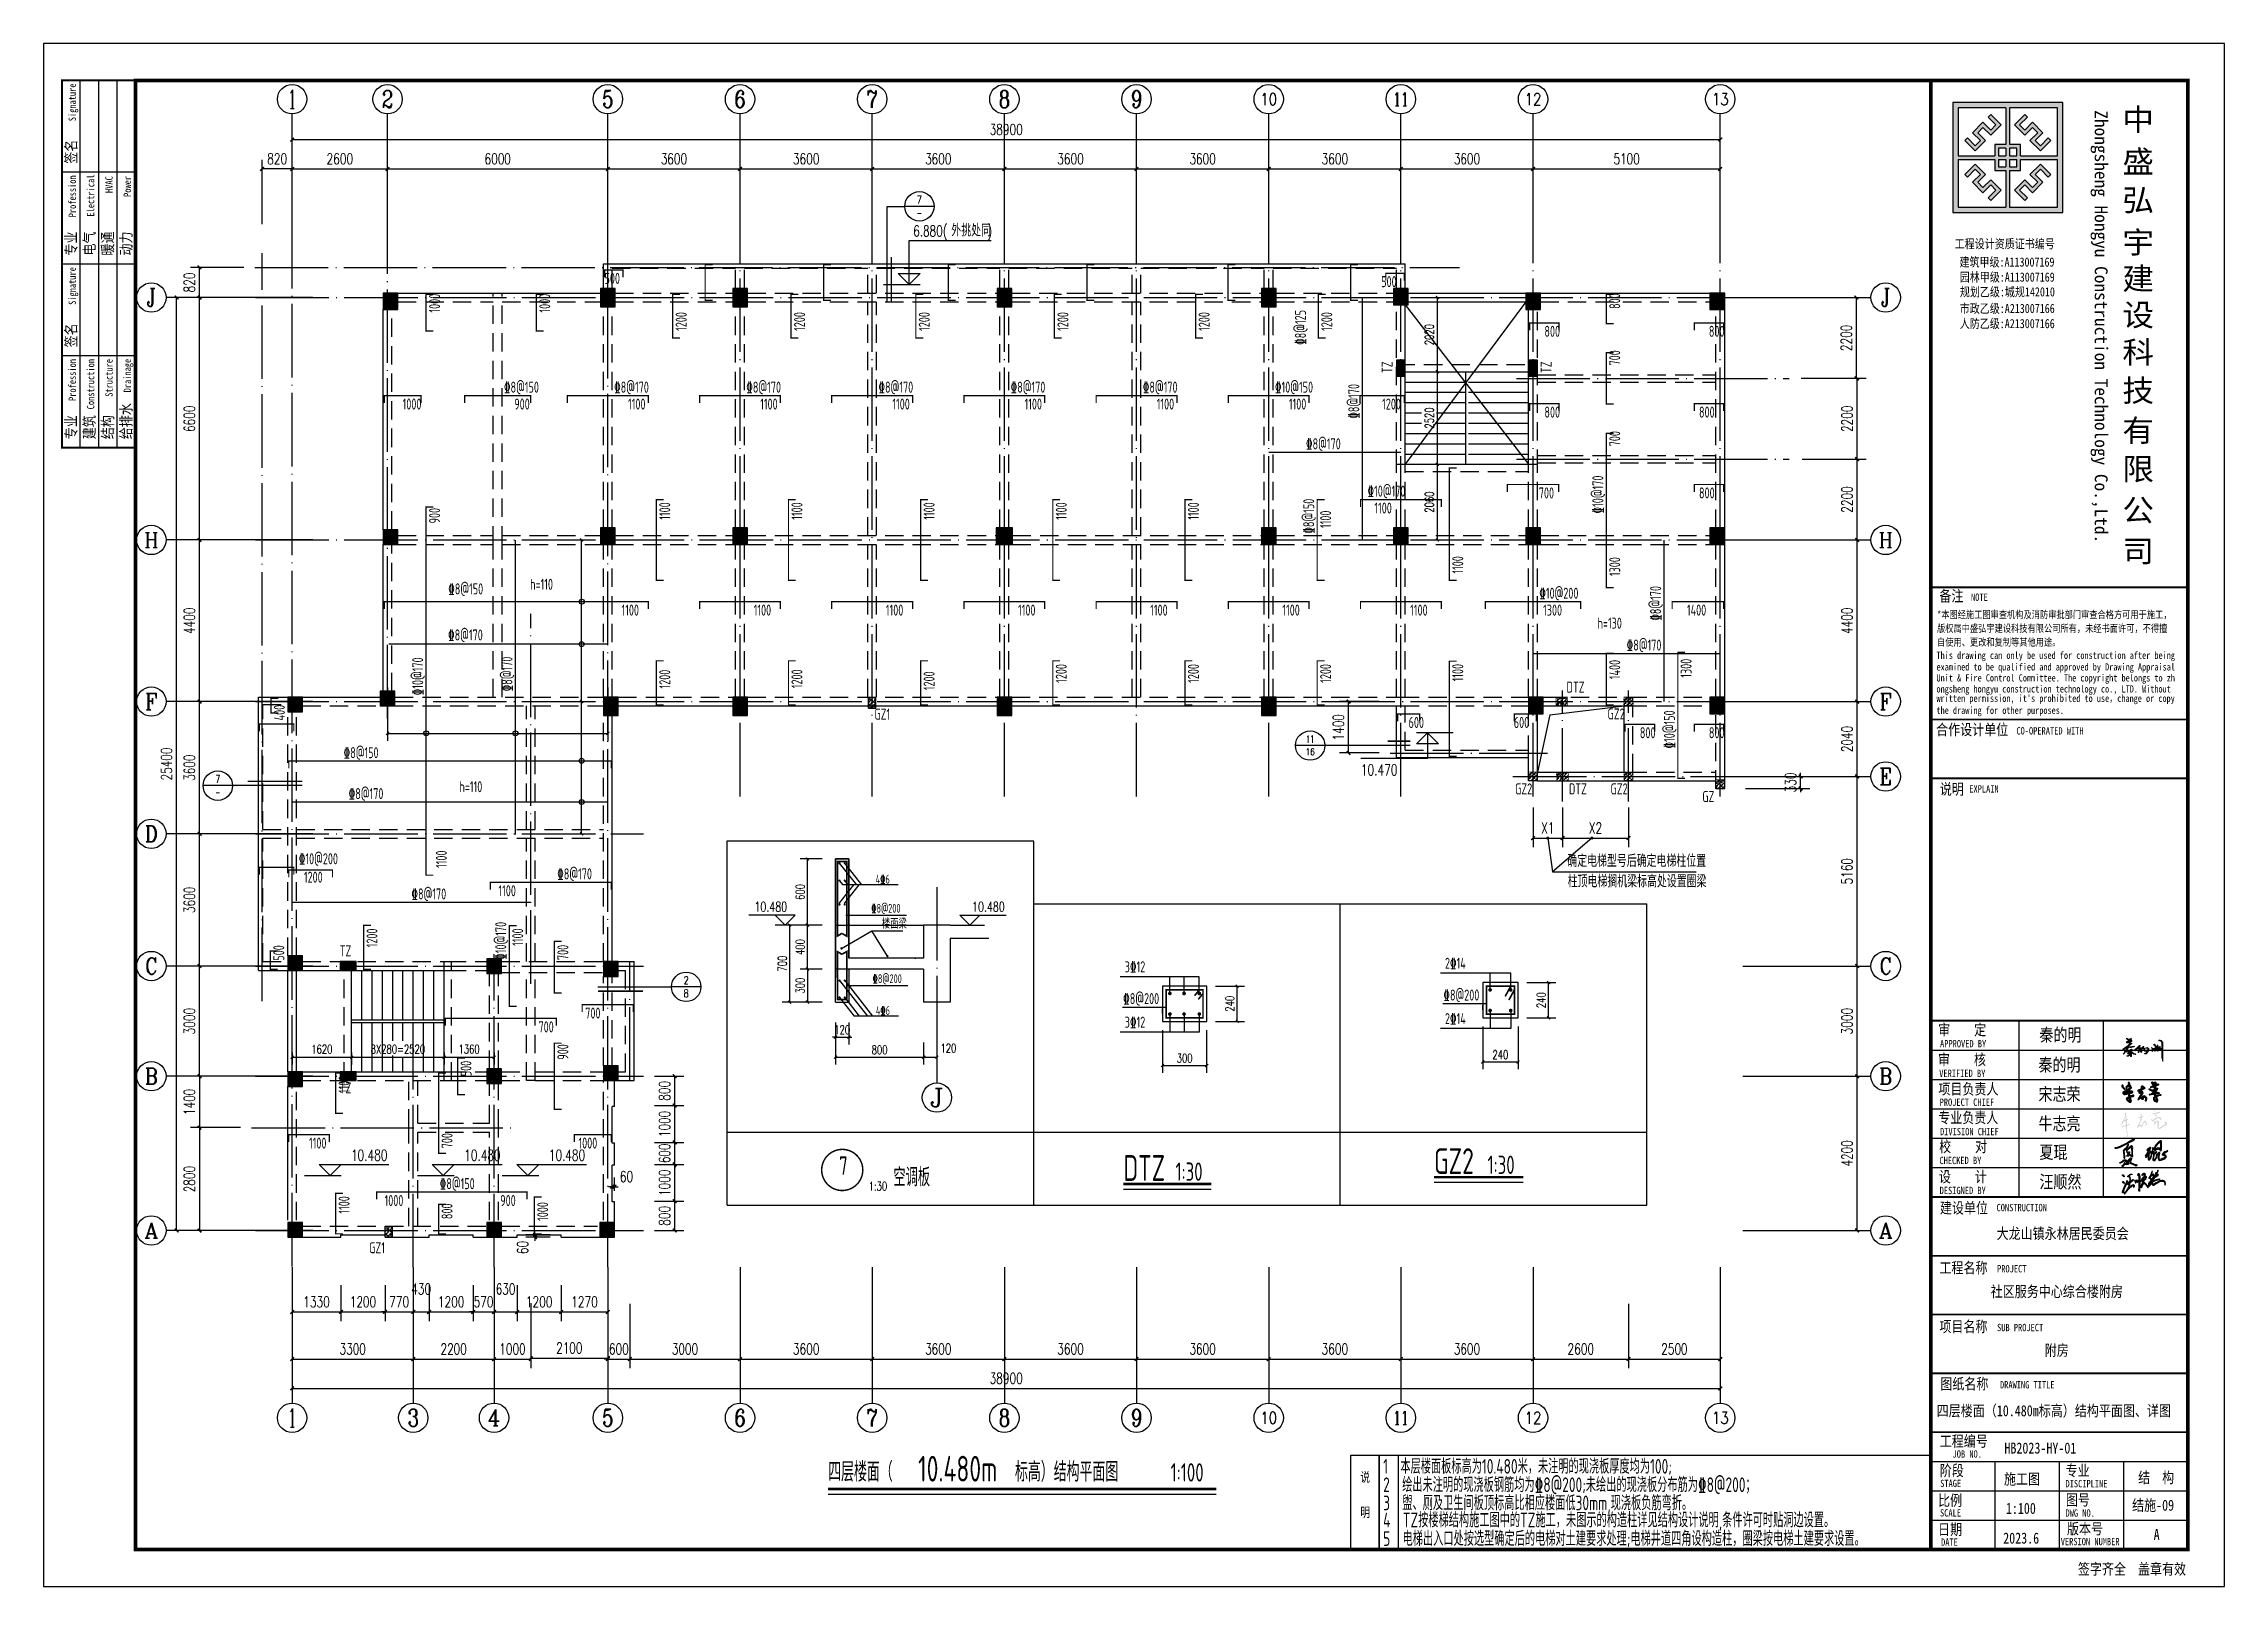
# Model space of a CAD drawing. Extents: x 1051052 to 1482120, y -981644 to -673261.
# Drawn here: x 1227178 to 1286578, y -924648 to -882648 of the extents above; entities that cross this region are included whole.
import ezdxf
from ezdxf.enums import TextEntityAlignment as Align

# ---------------------------------------------------------------- set-up
doc = ezdxf.new("R2010")
doc.units = 0
doc.header["$LTSCALE"] = 1000
doc.header["$MEASUREMENT"] = 0
doc.linetypes.add('DOTE', pattern=[2.42, 2, -0.2, 0.02, -0.2])
doc.linetypes.add('线型3', pattern=[750, 500, -250])
for name, color, linetype in [('82', 2, 'Continuous'), ('A-Fixt', 81, 'Continuous'), ('AXIS', 3, 'Continuous'), ('AXIS_TEXT', 7, 'Continuous'), ('DIM_ELEV', 3, 'Continuous'), ('DIM_IDEN', 3, 'Continuous'), ('DIM_LEAD', 3, 'Continuous'), ('DIM_SYMB', 3, 'Continuous'), ('DOTE', 1, 'DOTE'), ('PUB_DIM', 3, 'Continuous'), ('PUB_TEXT', 7, 'Continuous'), ('PUB_WALL', 9, 'Continuous'), ('Q', 7, 'Continuous'), ('STAIR', 2, 'Continuous'), ('TK', 142, 'Continuous'), ('XM', 7, 'Continuous'), ('剖面钢筋', 1, 'Continuous'), ('填充', 8, 'Continuous'), ('钢筋', 1, 'Continuous')]:
    doc.layers.add(name, color=color, linetype=linetype)
for name, color, linetype, lineweight in [('BEAM', 4, 'Continuous', 25), ('BEAM-DASH', 4, '线型3', 25), ('COLU', 2, 'Continuous', 30), ('DIM', 3, 'Continuous', 25), ('TAB', 7, 'Continuous', 25), ('TEXT', 7, 'Continuous', 25), ('TITLE', 7, 'Continuous', 25), ('楼板正筋文字', 7, 'Continuous', 18), ('楼板正筋钢筋', 14, 'Continuous', 35), ('楼板负筋文字', 7, 'Continuous', 18), ('楼板负筋标注', 84, 'Continuous', 18), ('楼板负筋钢筋', 1, 'Continuous', 35)]:
    doc.layers.add(name, color=color, linetype=linetype, lineweight=lineweight)
doc.layers.add('COLU-HATCH', color=7, linetype='Continuous', lineweight=25, true_color=0x5b5b5b)
doc.styles.add('_TCH_AXIS', font='COMPLEX', dxfattribs={"bigfont": 'GBCBIG'})
doc.styles.add('_TCH_DIM', font='SIMPLEX', dxfattribs={"bigfont": 'GBCBIG'})
doc.styles.add('_TCH_DIM_T3', font='SIMPLEX', dxfattribs={"width": 0.705882, "bigfont": 'GBCBIG'})
doc.styles.add('_TCH_LABEL', font='COMPLEX', dxfattribs={"bigfont": 'GBCBIG'})
doc.styles.add('COMPLEX', font='COMPLEX')
doc.styles.add('FromPkpm', font='Pkpmeng', dxfattribs={"width": 0.7, "bigfont": 'hztxt'})
doc.styles.add('HYZT1', font='', dxfattribs={"width": 0.8})
doc.styles.add('HYZT2', font='simhei_0.ttf', dxfattribs={"width": 0.8})
doc.styles.get("Standard").update_dxf_attribs({"font": 'tssdeng.shx', "width": 0.7, "bigfont": '0hztxt.shx'})
doc.styles.add('TSSD_Dimension', font='Tssdeng.shx', dxfattribs={"width": 0.7, "bigfont": 'Hztxt.shx'})
doc.styles.add('TSSD_Norm', font='Tssdeng.shx', dxfattribs={"width": 0.7, "bigfont": 'hztxt.shx'})
doc.styles.add('TSSD_Num', font='Tssdeng.shx', dxfattribs={"width": 0.7, "bigfont": 'hztxt.shx'})
doc.styles.get('HYZT1').set_extended_font_data('SimSun')
doc.dimstyles.new('_TCH_ARCH&&100', dxfattribs={"dimtxt": 297.5, "dimasz": 100, "dimexe": 250, "dimexo": 300, "dimgap": 126.25, "dimtad": 1, "dimdec": 0, "dimzin": 0, "dimdsep": 46, "dimtxsty": '_TCH_DIM_T3', "dimblk": 'ARCHTICK', "dimcen": 0.09, "dimclrt": 7, "dimazin": 2, "dimtfac": 1, "dimtdec": 0, "dimtix": 1, "dimtmove": 2, "dimatfit": 3, "dimfxl": 0, "dimtolj": 1, "dimtzin": 0, "dimarcsym": 0})
doc.dimstyles.new('_TCH_ARCH&&80', dxfattribs={"dimtxt": 238, "dimasz": 80, "dimexe": 200, "dimexo": 240, "dimgap": 101, "dimtad": 1, "dimdec": 0, "dimzin": 0, "dimdsep": 46, "dimtxsty": '_TCH_DIM_T3', "dimblk": 'ARCHTICK', "dimcen": 0.09, "dimclrt": 7, "dimazin": 2, "dimtfac": 1, "dimtdec": 0, "dimtix": 1, "dimtmove": 2, "dimatfit": 3, "dimfxl": 0, "dimtolj": 1, "dimtzin": 0, "dimarcsym": 0})
doc.dimstyles.new('TCH-25-0.4&&80', dxfattribs={"dimtxt": 238, "dimasz": 80, "dimexe": 200, "dimexo": 240, "dimgap": 80, "dimtad": 1, "dimdec": 0, "dimlfac": 0.25, "dimzin": 0, "dimdsep": 46, "dimtxsty": '_TCH_DIM_T3', "dimblk": 'ARCHTICK', "dimcen": 0.09, "dimclrt": 7, "dimazin": 2, "dimtfac": 1, "dimtdec": 0, "dimtix": 1, "dimtmove": 2, "dimatfit": 3, "dimfxl": 0, "dimtolj": 1, "dimtzin": 0, "dimarcsym": 0})
doc.dimstyles.new('TCH-30--80', dxfattribs={"dimtxt": 238, "dimasz": 80, "dimexe": 200, "dimexo": 240, "dimgap": 80, "dimtad": 1, "dimdec": 0, "dimlfac": 0.333333, "dimzin": 0, "dimdsep": 46, "dimtxsty": '_TCH_DIM_T3', "dimblk": 'ARCHTICK', "dimcen": 0.09, "dimclrt": 7, "dimazin": 2, "dimtfac": 1, "dimtdec": 0, "dimtix": 1, "dimtmove": 2, "dimatfit": 3, "dimfxl": 0, "dimtolj": 1, "dimtzin": 0, "dimarcsym": 0})
pattern_1 = [(45, (-254657.67, -1164.436), (-53.0330086, 53.0330086), []), (50, (-254657.67, -1164.44), (215.178055, -18.82564), [22.5, -247.5]), (355, (-254657.67, -1164.44), (-41.6254, 225.65764), [18, -198]), (100.4514, (-254639.74, -1166), (173.552815, 206.831863), [19.122057, -210.342634]), (46.1842, (-254657.67, -1104.44), (320.172315, -49.655704), [33.75, -371.25]), (96.6356, (-254631, -1108.57), (280.39881, 292.23536), [28.683086, -315.5139]), (351.1842, (-254657.67, -1104.44), (280.398584, 292.23558), [27, -297]), (21, (-254627.67, -1119.44), (179.072116, -120.785667), [22.5, -247.5]), (326, (-254627.67, -1119.44), (72.9946, 217.545014), [18, -198]), (71.4514, (-254612.75, -1129.5), (252.066789, 96.75915), [19.122057, -210.342634]), (37.5, (-254657.67, -1164.436), (3.6479566, 99.868156), [0, -195.6, 0, -201, 0, -198.75]), (7.5, (-254657.67, -1164.44), (78.920861, 118.3235136), [0, -114.6, 0, -191.1, 0, -75.75]), (327.5, (-254724.57, -1164.436), (160.146731, -6.7664615), [0, -75, 0, -234, 0, -310.5]), (317.5, (-254754.57, -1164.44), (174.955851, 30.031495), [0, -97.5, 0, -155.4, 0, -220.5])]

msp = doc.modelspace()

# ---------------------------------------------------------------- texts
at = {"layer": 'AXIS_TEXT', "style": '_TCH_AXIS', "width": 1.545455}
msp.add_text('J', height=496.939, dxfattribs=at).set_placement((1251307.259, -911590.402), (1251709.543, -911590.402), align=Align.FIT)
at = {"layer": 'DIM', "style": 'FromPkpm', "width": 0.7}
for s, p in [('h=110', (1240430.355, -897367.427)), ('h=130', (1269504.458, -898425.674)), ('h=110', (1238505.046, -902877.194))]:
    msp.add_text(s, height=300, dxfattribs=at).set_placement(p, align=Align.MIDDLE_LEFT)
at = {"layer": 'PUB_TEXT', "color": 7, "style": '_TCH_LABEL'}
for s, height, p, p2 in [('7', 208.805, (1250962.904, -887003.988), (1251102.108, -887003.988)), ('11', 193.6157, (1261565.364, -901680.905), (1261786.639, -901680.905)), ('16', 184.7928, (1261548.407, -902019.733), (1261803.597, -902019.733)), ('7', 208.805, (1231853.353, -902774.92), (1231992.557, -902774.92)), ('2', 208.805, (1244610.573, -908251.785), (1244749.776, -908251.785)), ('8', 208.805, (1244610.573, -908608.664), (1244749.776, -908608.664))]:
    msp.add_text(s, height=height, dxfattribs=at).set_placement(p, p2, align=Align.FIT)
at = {"layer": 'PUB_TEXT', "color": 7, "style": '_TCH_LABEL', "width": 0.777778}
for p, p2 in [((1250962.904, -887360.868), (1251102.108, -887360.868)), ((1231853.353, -903131.799), (1231992.557, -903131.799))]:
    msp.add_text('-', height=208.805, dxfattribs=at).set_placement(p, p2, align=Align.FIT)
at = {"layer": 'PUB_TEXT', "color": 7, "style": '_TCH_DIM', "width": 0.705882}
for s, p in [('6.880(', (1250861.113, -887898.35)), (')', (1252884.092, -887898.35)), ('10.470', (1263060.322, -902569.458)), ('10.480', (1235551.398, -913059.225)), ('10.480', (1238634.418, -913059.225)), ('10.480', (1240938.36, -913059.225))]:
    msp.add_text(s, height=297.5, dxfattribs=at).set_placement(p)
at = {"layer": 'PUB_TEXT', "color": 7, "style": '_TCH_DIM'}
for s, height, p in [('外挑处同', 337.5887, (1251901.113, -887898.35)), ('确定电梯型号后确定电梯柱位置', 337.58865, (1268679.985, -905064.678)), ('柱顶电梯搁机梁标高处设置圈梁', 337.58865, (1268691.155, -905620.955))]:
    msp.add_text(s, height=height, dxfattribs=at).set_placement(p)
at = {"layer": 'PUB_TEXT'}
for s, height, style, width, p in [('4%%1326', 240, 'TSSD_Norm', 0.7, (1249841.428, -905515.449)), ('%%1328@200', 240, 'TSSD_Norm', 0.7, (1249721.973, -906307.848)), ('楼面梁', 240, 'TSSD_Norm', 0.7, (1250010.168, -906738.606)), ('3%%13212', 300, 'TSSD_Dimension', 0.7, (1256626.257, -907931.212)), ('2%%13214', 300, 'TSSD_Dimension', 0.7, (1265347.809, -907834.422)), ('%%1328@200', 240, 'TSSD_Norm', 0.7, (1249756.928, -908224.958)), ('%%1328@200', 300, 'TSSD_Dimension', 0.7, (1256582.662, -908796.739)), ('%%1328@200', 300, 'TSSD_Dimension', 0.7, (1265304.214, -908699.949)), ('4%%1326', 240, 'TSSD_Norm', 0.7, (1249847.284, -909089.193)), ('3%%13212', 300, 'TSSD_Dimension', 0.7, (1256626.257, -909438.514)), ('2%%13214', 300, 'TSSD_Dimension', 0.7, (1265347.809, -909341.723)), ('1:30', 238, '_TCH_DIM', 0.705882, (1249650.911, -913871.507))]:
    msp.add_text(s, height=height, dxfattribs=dict(at, style=style, width=width)).set_placement(p)
at = {"layer": 'PUB_TEXT', "color": 0, "style": '_TCH_DIM', "width": 0.705882}
for p in [(1246539.296, -906279.12), (1252466.754, -906279.12)]:
    msp.add_text('10.480', height=267.75, dxfattribs=at).set_placement(p)
at = {"layer": 'PUB_TEXT', "width": 0.7}
msp.add_text('7', height=500, dxfattribs=at).set_placement((1248845.352, -913592.086), align=Align.BOTTOM_LEFT)
at = {"layer": 'PUB_TEXT', "color": 7, "width": 0.7}
for s, height, p in [('DTZ', 700, (1256588.168, -913608.115)), ('GZ2', 700, (1265050.396, -913420.815)), ('1:30', 500, (1266506.934, -913420.815)), ('1:30', 500, (1258007.014, -913608.115)), ('四层楼面（', 529.1339, (1248546.789, -921794.943)), ('10.480m', 700, (1250996.789, -921794.943)), ('标高）结构平面图', 529.1339, (1253635.251, -921794.943)), ('1:100', 500, (1257874.936, -921794.943))]:
    msp.add_text(s, height=height, dxfattribs=at).set_placement(p)
at = {"layer": 'PUB_TEXT', "width": 0.7}
msp.add_text('空调板', height=500, dxfattribs=at).set_placement((1250325.148, -913757.779))
at = {"layer": 'TEXT', "style": 'TSSD_Num', "width": 0.69386}
for s, p in [('1  本层楼面板标高为10.480米，未注明的现浇板厚度均为100;', (1263664.31, -921580.645)), ('2  绘出未注明的现浇板钢筋均为%%1328@200;未绘出的现浇板分布筋为%%1328@200；      ', (1263664.31, -922081.315)), ('3  盥、厕及卫生间板顶标高比相应楼面低30mm,现浇板负筋弯折。', (1263664.31, -922576.831)), ('4  TZ按楼梯结构施工图中的TZ施工，未图示的构造柱详见结构设计说明,条件许可时贴洞边设置。', (1263664.31, -923042.407)), ('5  电梯出入口处按选型确定后的电梯对土建要求处理;电梯井道四角设构造柱，圈梁按电梯土建要求设置。', (1263664.31, -923547.029))]:
    msp.add_text(s, height=400, dxfattribs=at).set_placement(p)
at = {"layer": 'TITLE', "style": 'FromPkpm', "width": 0.7}
for s, p in [('DTZ', (1268661.088, -900014.879)), ('GZ2', (1269776.966, -900747.301)), ('GZ2', (1267258.027, -902787.301)), ('DTZ', (1268725.518, -902787.301)), ('GZ2', (1269858.027, -902787.301)), ('GZ', (1272358.027, -902997.301)), ('说', (1263044.416, -921532.017)), ('明', (1263044.416, -922490.675))]:
    msp.add_text(s, height=300, dxfattribs=at).set_placement(p, align=Align.TOP_LEFT)
at = {"layer": 'XM', "style": 'HYZT1', "width": 0.8}
for s, p in [('四层楼面（10.480m标高）结构平面图、详图', (1278742.135, -920016.261)), ('结施-09', (1284063.249, -922588.461))]:
    msp.add_text(s, height=300, dxfattribs=at).set_placement(p)
at = {"layer": '楼板正筋文字', "lineweight": 25, "style": 'FromPkpm', "width": 0.7}
for s, p in [('TZ', (1263920.948, -891615.866)), ('TZ', (1268252.965, -891615.866)), ('%%1328@170', (1263014.766, -892860.357)), ('%%1328@170', (1271234.766, -898360.357)), ('%%1328@170', (1239948.307, -900283.503))]:
    msp.add_text(s, height=300, rotation=90, dxfattribs=at).set_placement(p)
for s, p in [('%%1328@170', (1261562.12, -893692.386)), ('%%1328@170', (1238193.714, -898896.891)), ('%%1328@170', (1270296.766, -899172.357)), ('%%1328@170', (1235486.23, -903216.425)), ('%%1328@170', (1237196.766, -905947.578)), ('TZ', (1235243.345, -907497.073)), ('TZ', (1235243.345, -911229.091))]:
    msp.add_text(s, height=300, dxfattribs=at).set_placement(p)
at = {"layer": '楼板负筋文字', "lineweight": 25, "style": 'FromPkpm', "width": 0.7}
for s, p in [('%%1328@125', (1261562.052, -890850.64)), ('%%13210@170', (1269661.766, -895440.357)), ('%%1328@150', (1261786.766, -895990.357)), ('%%13210@170', (1237516.758, -900390.357)), ('%%13210@150', (1271610.441, -901839.534)), ('%%13210@170', (1239781.092, -907590.356))]:
    msp.add_text(s, height=300, rotation=90, dxfattribs=at).set_placement(p)
for s, p in [('%%1328@150', (1239716.749, -892150.357)), ('%%1328@170', (1242716.766, -892150.357)), ('%%1328@170', (1246316.766, -892150.357)), ('%%1328@170', (1249916.766, -892150.357)), ('%%1328@170', (1253516.766, -892150.357)), ('%%1328@170', (1257116.766, -892150.357)), ('%%13210@150', (1260716.766, -892150.357)), ('%%13210@170', (1263238.293, -894981.361)), ('%%1328@150', (1238198.211, -897642.614)), ('%%13210@200', (1267916.764, -897760.357)), ('GZ1', (1249806.902, -901052.502)), ('%%1328@150', (1235348.624, -902101.547)), ('%%13210@200', (1234129.068, -904989.904)), ('%%1328@170', (1241166.766, -905400.359)), ('%%1328@150', (1237966.766, -913835.09)), ('GZ1', (1236046.727, -915578.846))]:
    msp.add_text(s, height=300, dxfattribs=at).set_placement(p)
at = {"layer": '楼板负筋标注', "lineweight": 25, "style": 'FromPkpm', "width": 0.7}
for s, p in [('500', (1242456.765, -888889.357)), ('500', (1263611.177, -888978.278)), ('800', (1268056.766, -890330.357)), ('800', (1272536.766, -890330.357)), ('1000', (1236956.766, -892310.357)), ('900', (1239996.749, -892310.357)), ('1100', (1243096.766, -892310.357)), ('1100', (1246696.766, -892310.357)), ('1100', (1250296.766, -892310.357)), ('1100', (1253896.766, -892310.357)), ('1100', (1257496.766, -892310.357)), ('1100', (1261096.766, -892310.357)), ('1200', (1263636.766, -892310.357)), ('800', (1268056.766, -892530.357)), ('800', (1272266.827, -892530.357)), ('1100', (1263425.752, -895141.361)), ('700', (1267904.114, -894730.357)), ('800', (1272266.827, -894730.357)), ('1100', (1242919.252, -897920.357)), ('1100', (1246519.252, -897920.357)), ('1100', (1250119.252, -897920.357)), ('1100', (1253719.252, -897920.357)), ('1100', (1257319.252, -897920.357)), ('1100', (1260919.252, -897920.357)), ('1100', (1264400.494, -897920.357)), ('1300', (1268021.484, -897920.357)), ('1400', (1271938.629, -897920.357)), ('600', (1264356.767, -900979.357)), ('600', (1267222.778, -900979.357)), ('800', (1270656.766, -901258.357)), ('800', (1272536.766, -901258.357)), ('1200', (1234267.675, -905191.538)), ('1100', (1239567.021, -905560.359)), ('700', (1240658.028, -909266.12)), ('700', (1241931.356, -908890.359)), ('1100', (1234406.766, -912430.357)), ('1000', (1241746.063, -912430.357)), ('1000', (1236464.866, -913995.09)), ('900', (1239614.866, -913995.09))]:
    msp.add_text(s, height=300, dxfattribs=at).set_placement(p, align=Align.TOP_LEFT)
for s, p in [('1000', (1237676.765, -889970.357)), ('1000', (1240676.757, -889970.357)), ('800', (1269821.766, -889870.357)), ('1200', (1244394.015, -890468.314)), ('1200', (1247618.53, -890468.314)), ('1200', (1251015.628, -890468.314)), ('1200', (1254791.619, -890468.314)), ('1200', (1258638.393, -890468.314)), ('1200', (1261977.702, -890468.314)), ('700', (1269821.766, -891410.357)), ('700', (1269821.766, -893610.357)), ('1100', (1243946.766, -895610.357)), ('1100', (1247546.767, -895610.357)), ('1100', (1251146.767, -895610.357)), ('1100', (1254746.767, -895610.357)), ('1100', (1258346.766, -895610.357)), ('900', (1237676.766, -895710.357)), ('1100', (1261946.766, -895835.573)), ('1100', (1265546.766, -897076.073)), ('1300', (1269821.766, -897143.419)), ('1200', (1243946.766, -900203.741)), ('1200', (1247546.767, -900195.45)), ('1200', (1251146.767, -900249.341)), ('1200', (1254746.767, -900050.358)), ('1200', (1258346.766, -900050.358)), ('1200', (1261946.766, -900050.358)), ('1100', (1265546.766, -900010.357)), ('1400', (1269821.766, -899950.358)), ('1300', (1271766.357, -899910.357)), ('400', (1233449.777, -901073.988)), ('1100', (1237862.296, -905090.017)), ('1200', (1235972.195, -907250.357)), ('1100', (1239941.092, -907210.356)), ('500', (1233433.224, -907612.938)), ('700', (1241171.766, -907597.101)), ('900', (1241171.766, -910310.357)), ('500', (1238533.766, -910760.357)), ('1100', (1235211.765, -911220.357)), ('700', (1238016.766, -912722.407)), ('1100', (1235211.766, -914500.357)), ('800', (1238016.766, -914650.357)), ('1000', (1240621.765, -914698.658))]:
    msp.add_text(s, height=300, rotation=90, dxfattribs=at).set_placement(p, align=Align.TOP_LEFT)

# ---------------------------------------------------------------- blocks, each defined once
blk = doc.blocks.new('_ArchTick')
at = {"color": 0, "linetype": 'ByBlock', "const_width": 0.4}
blk.add_lwpolyline([(-0.5, -0.5), (0.5, 0.5)], dxfattribs=at)
blk = doc.blocks.new('*D355')
at = {"layer": 'AXIS', "color": 0, "lineweight": -2, "transparency": 16777216}
for p, q in [((1275075, -910760), (1276825, -910760)), ((1276575, -914960), (1276575, -910760)), ((1275075, -914960), (1276825, -914960))]:
    blk.add_line(p, q, dxfattribs=at)
at = {"layer": 'Defpoints', "color": 0, "transparency": 16777216}
for p in [(1274075, -910760), (1276575, -910760), (1274075, -914960)]:
    blk.add_point(p, dxfattribs=at)
at = {"layer": 'AXIS', "color": 0, "lineweight": -2, "transparency": 16777216, "xscale": 100, "yscale": 100, "zscale": 100}
for p, rotation in [((1276575, -910760), 90), ((1276575, -914960), 270)]:
    blk.add_blockref('_ArchTick', p, dxfattribs=dict(at, rotation=rotation))
at = {"layer": 'AXIS', "color": 7, "transparency": 16777216, "insert": (1276300, -912860), "char_height": 297.5, "attachment_point": 5, "rotation": 90, "style": '_TCH_DIM_T3'}
blk.add_mtext('\\A1;4200', dxfattribs=at)
blk = doc.blocks.new('*D356')
at = {"layer": 'AXIS', "color": 0, "lineweight": -2, "transparency": 16777216}
for p, q in [((1275075, -907760), (1276825, -907760)), ((1276575, -910760), (1276575, -907760)), ((1275075, -910760), (1276825, -910760))]:
    blk.add_line(p, q, dxfattribs=at)
at = {"layer": 'Defpoints', "color": 0, "transparency": 16777216}
for p in [(1274075, -907760), (1276575, -907760), (1274075, -910760)]:
    blk.add_point(p, dxfattribs=at)
at = {"layer": 'AXIS', "color": 0, "lineweight": -2, "transparency": 16777216, "xscale": 100, "yscale": 100, "zscale": 100}
for p, rotation in [((1276575, -907760), 90), ((1276575, -910760), 270)]:
    blk.add_blockref('_ArchTick', p, dxfattribs=dict(at, rotation=rotation))
at = {"layer": 'AXIS', "color": 7, "transparency": 16777216, "insert": (1276300, -909260), "char_height": 297.5, "attachment_point": 5, "rotation": 90, "style": '_TCH_DIM_T3'}
blk.add_mtext('\\A1;3000', dxfattribs=at)
blk = doc.blocks.new('*D357')
at = {"layer": 'AXIS', "color": 0, "lineweight": -2, "transparency": 16777216}
for p, q in [((1275075, -902600), (1276825, -902600)), ((1276575, -907760), (1276575, -902600)), ((1275075, -907760), (1276825, -907760))]:
    blk.add_line(p, q, dxfattribs=at)
at = {"layer": 'Defpoints', "color": 0, "transparency": 16777216}
for p in [(1274075, -902600), (1276575, -902600), (1274075, -907760)]:
    blk.add_point(p, dxfattribs=at)
at = {"layer": 'AXIS', "color": 0, "lineweight": -2, "transparency": 16777216, "xscale": 100, "yscale": 100, "zscale": 100}
for p, rotation in [((1276575, -902600), 90), ((1276575, -907760), 270)]:
    blk.add_blockref('_ArchTick', p, dxfattribs=dict(at, rotation=rotation))
at = {"layer": 'AXIS', "color": 7, "transparency": 16777216, "insert": (1276300, -905180), "char_height": 297.5, "attachment_point": 5, "rotation": 90, "style": '_TCH_DIM_T3'}
blk.add_mtext('\\A1;5160', dxfattribs=at)
blk = doc.blocks.new('*D358')
at = {"layer": 'AXIS', "color": 0, "lineweight": -2, "transparency": 16777216}
for p, q in [((1275075, -900560), (1276825, -900560)), ((1276575, -902600), (1276575, -900560)), ((1275075, -902600), (1276825, -902600))]:
    blk.add_line(p, q, dxfattribs=at)
at = {"layer": 'Defpoints', "color": 0, "transparency": 16777216}
for p in [(1274075, -900560), (1276575, -900560), (1274075, -902600)]:
    blk.add_point(p, dxfattribs=at)
at = {"layer": 'AXIS', "color": 0, "lineweight": -2, "transparency": 16777216, "xscale": 100, "yscale": 100, "zscale": 100}
for p, rotation in [((1276575, -900560), 90), ((1276575, -902600), 270)]:
    blk.add_blockref('_ArchTick', p, dxfattribs=dict(at, rotation=rotation))
at = {"layer": 'AXIS', "color": 7, "transparency": 16777216, "insert": (1276300, -901580), "char_height": 297.5, "attachment_point": 5, "rotation": 90, "style": '_TCH_DIM_T3'}
blk.add_mtext('\\A1;2040', dxfattribs=at)
blk = doc.blocks.new('*D359')
at = {"layer": 'AXIS', "color": 0, "lineweight": -2, "transparency": 16777216}
for p, q in [((1275075, -896160), (1276825, -896160)), ((1276575, -900560), (1276575, -896160)), ((1275075, -900560), (1276825, -900560))]:
    blk.add_line(p, q, dxfattribs=at)
at = {"layer": 'Defpoints', "color": 0, "transparency": 16777216}
for p in [(1274075, -896160), (1276575, -896160), (1274075, -900560)]:
    blk.add_point(p, dxfattribs=at)
at = {"layer": 'AXIS', "color": 0, "lineweight": -2, "transparency": 16777216, "xscale": 100, "yscale": 100, "zscale": 100}
for p, rotation in [((1276575, -896160), 90), ((1276575, -900560), 270)]:
    blk.add_blockref('_ArchTick', p, dxfattribs=dict(at, rotation=rotation))
at = {"layer": 'AXIS', "color": 7, "transparency": 16777216, "insert": (1276300, -898360), "char_height": 297.5, "attachment_point": 5, "rotation": 90, "style": '_TCH_DIM_T3'}
blk.add_mtext('\\A1;4400', dxfattribs=at)
blk = doc.blocks.new('*D360')
at = {"layer": 'AXIS', "color": 0, "lineweight": -2, "transparency": 16777216}
for p, q in [((1232925, -907760), (1231175, -907760)), ((1231425, -910760), (1231425, -907760)), ((1232925, -910760), (1231175, -910760))]:
    blk.add_line(p, q, dxfattribs=at)
at = {"layer": 'Defpoints', "color": 0, "transparency": 16777216}
for p in [(1231425, -907760), (1233925, -907760), (1233925, -910760)]:
    blk.add_point(p, dxfattribs=at)
at = {"layer": 'AXIS', "color": 0, "lineweight": -2, "transparency": 16777216, "xscale": 100, "yscale": 100, "zscale": 100}
for p, rotation in [((1231425, -907760), 90), ((1231425, -910760), 270)]:
    blk.add_blockref('_ArchTick', p, dxfattribs=dict(at, rotation=rotation))
at = {"layer": 'AXIS', "color": 7, "transparency": 16777216, "insert": (1231150, -909260), "char_height": 297.5, "attachment_point": 5, "rotation": 90, "style": '_TCH_DIM_T3'}
blk.add_mtext('\\A1;3000', dxfattribs=at)
blk = doc.blocks.new('*D361')
at = {"layer": 'AXIS', "color": 0, "lineweight": -2, "transparency": 16777216}
for p, q in [((1232925, -904160), (1231175, -904160)), ((1231425, -907760), (1231425, -904160)), ((1232925, -907760), (1231175, -907760))]:
    blk.add_line(p, q, dxfattribs=at)
at = {"layer": 'Defpoints', "color": 0, "transparency": 16777216}
for p in [(1231425, -904160), (1233925, -904160), (1233925, -907760)]:
    blk.add_point(p, dxfattribs=at)
at = {"layer": 'AXIS', "color": 0, "lineweight": -2, "transparency": 16777216, "xscale": 100, "yscale": 100, "zscale": 100}
for p, rotation in [((1231425, -904160), 90), ((1231425, -907760), 270)]:
    blk.add_blockref('_ArchTick', p, dxfattribs=dict(at, rotation=rotation))
at = {"layer": 'AXIS', "color": 7, "transparency": 16777216, "insert": (1231150, -905960), "char_height": 297.5, "attachment_point": 5, "rotation": 90, "style": '_TCH_DIM_T3'}
blk.add_mtext('\\A1;3600', dxfattribs=at)
blk = doc.blocks.new('*D362')
at = {"layer": 'AXIS', "color": 0, "lineweight": -2, "transparency": 16777216}
for p, q in [((1232925, -900560), (1231175, -900560)), ((1231425, -904160), (1231425, -900560)), ((1232925, -904160), (1231175, -904160))]:
    blk.add_line(p, q, dxfattribs=at)
at = {"layer": 'Defpoints', "color": 0, "transparency": 16777216}
for p in [(1231425, -900560), (1233925, -900560), (1233925, -904160)]:
    blk.add_point(p, dxfattribs=at)
at = {"layer": 'AXIS', "color": 0, "lineweight": -2, "transparency": 16777216, "xscale": 100, "yscale": 100, "zscale": 100}
for p, rotation in [((1231425, -900560), 90), ((1231425, -904160), 270)]:
    blk.add_blockref('_ArchTick', p, dxfattribs=dict(at, rotation=rotation))
at = {"layer": 'AXIS', "color": 7, "transparency": 16777216, "insert": (1231150, -902360), "char_height": 297.5, "attachment_point": 5, "rotation": 90, "style": '_TCH_DIM_T3'}
blk.add_mtext('\\A1;3600', dxfattribs=at)
blk = doc.blocks.new('*D363')
at = {"layer": 'AXIS', "color": 0, "lineweight": -2, "transparency": 16777216}
for p, q in [((1232925, -896160), (1231175, -896160)), ((1231425, -900560), (1231425, -896160)), ((1232925, -900560), (1231175, -900560))]:
    blk.add_line(p, q, dxfattribs=at)
at = {"layer": 'Defpoints', "color": 0, "transparency": 16777216}
for p in [(1231425, -896160), (1233925, -896160), (1233925, -900560)]:
    blk.add_point(p, dxfattribs=at)
at = {"layer": 'AXIS', "color": 0, "lineweight": -2, "transparency": 16777216, "xscale": 100, "yscale": 100, "zscale": 100}
for p, rotation in [((1231425, -896160), 90), ((1231425, -900560), 270)]:
    blk.add_blockref('_ArchTick', p, dxfattribs=dict(at, rotation=rotation))
at = {"layer": 'AXIS', "color": 7, "transparency": 16777216, "insert": (1231150, -898360), "char_height": 297.5, "attachment_point": 5, "rotation": 90, "style": '_TCH_DIM_T3'}
blk.add_mtext('\\A1;4400', dxfattribs=at)
blk = doc.blocks.new('*D364')
at = {"layer": 'AXIS', "color": 0, "lineweight": -2, "transparency": 16777216}
for p, q in [((1232300, -889560), (1230550, -889560)), ((1230800, -914960), (1230800, -889560)), ((1232300, -914960), (1230550, -914960))]:
    blk.add_line(p, q, dxfattribs=at)
at = {"layer": 'Defpoints', "color": 0, "transparency": 16777216}
for p in [(1230800, -889560), (1233947, -889560), (1233947, -914960)]:
    blk.add_point(p, dxfattribs=at)
at = {"layer": 'AXIS', "color": 0, "lineweight": -2, "transparency": 16777216, "xscale": 100, "yscale": 100, "zscale": 100}
for p, rotation in [((1230800, -889560), 90), ((1230800, -914960), 270)]:
    blk.add_blockref('_ArchTick', p, dxfattribs=dict(at, rotation=rotation))
at = {"layer": 'AXIS', "color": 7, "transparency": 16777216, "insert": (1230525, -902260), "char_height": 297.5, "attachment_point": 5, "rotation": 90, "style": '_TCH_DIM_T3'}
blk.add_mtext('\\A1;25400', dxfattribs=at)
blk = doc.blocks.new('*D365')
at = {"layer": 'AXIS', "color": 0, "lineweight": -2, "transparency": 16777216}
for p, q in [((1233947, -887560), (1233947, -885810)), ((1233947, -886060), (1236547, -886060)), ((1236547, -887560), (1236547, -885810))]:
    blk.add_line(p, q, dxfattribs=at)
at = {"layer": 'Defpoints', "color": 0, "transparency": 16777216}
for p in [(1236547, -886060), (1233947, -888560), (1236547, -888560)]:
    blk.add_point(p, dxfattribs=at)
at = {"layer": 'AXIS', "color": 0, "lineweight": -2, "transparency": 16777216, "xscale": 100, "yscale": 100, "zscale": 100, "rotation": 180}
blk.add_blockref('_ArchTick', (1233947, -886060), dxfattribs=at)
at = {"layer": 'AXIS', "color": 0, "lineweight": -2, "transparency": 16777216, "xscale": 100, "yscale": 100, "zscale": 100}
blk.add_blockref('_ArchTick', (1236547, -886060), dxfattribs=at)
at = {"layer": 'AXIS', "color": 7, "transparency": 16777216, "insert": (1235247, -885785), "char_height": 297.5, "attachment_point": 5, "style": '_TCH_DIM_T3'}
blk.add_mtext('\\A1;2600', dxfattribs=at)
blk = doc.blocks.new('*D366')
at = {"layer": 'AXIS', "color": 0, "lineweight": -2, "transparency": 16777216}
for p, q in [((1236547, -887560), (1236547, -885810)), ((1236547, -886060), (1242547, -886060)), ((1242547, -887560), (1242547, -885810))]:
    blk.add_line(p, q, dxfattribs=at)
at = {"layer": 'Defpoints', "color": 0, "transparency": 16777216}
for p in [(1242547, -886060), (1236547, -888560), (1242547, -888560)]:
    blk.add_point(p, dxfattribs=at)
at = {"layer": 'AXIS', "color": 0, "lineweight": -2, "transparency": 16777216, "xscale": 100, "yscale": 100, "zscale": 100, "rotation": 180}
blk.add_blockref('_ArchTick', (1236547, -886060), dxfattribs=at)
at = {"layer": 'AXIS', "color": 0, "lineweight": -2, "transparency": 16777216, "xscale": 100, "yscale": 100, "zscale": 100}
blk.add_blockref('_ArchTick', (1242547, -886060), dxfattribs=at)
at = {"layer": 'AXIS', "color": 7, "transparency": 16777216, "insert": (1239547, -885785), "char_height": 297.5, "attachment_point": 5, "style": '_TCH_DIM_T3'}
blk.add_mtext('\\A1;6000', dxfattribs=at)
blk = doc.blocks.new('*D367')
at = {"layer": 'AXIS', "color": 0, "lineweight": -2, "transparency": 16777216}
for p, q in [((1242547, -887560), (1242547, -885810)), ((1242547, -886060), (1246147, -886060)), ((1246147, -887560), (1246147, -885810))]:
    blk.add_line(p, q, dxfattribs=at)
at = {"layer": 'Defpoints', "color": 0, "transparency": 16777216}
for p in [(1246147, -886060), (1242547, -888560), (1246147, -888560)]:
    blk.add_point(p, dxfattribs=at)
at = {"layer": 'AXIS', "color": 0, "lineweight": -2, "transparency": 16777216, "xscale": 100, "yscale": 100, "zscale": 100, "rotation": 180}
blk.add_blockref('_ArchTick', (1242547, -886060), dxfattribs=at)
at = {"layer": 'AXIS', "color": 0, "lineweight": -2, "transparency": 16777216, "xscale": 100, "yscale": 100, "zscale": 100}
blk.add_blockref('_ArchTick', (1246147, -886060), dxfattribs=at)
at = {"layer": 'AXIS', "color": 7, "transparency": 16777216, "insert": (1244347, -885785), "char_height": 297.5, "attachment_point": 5, "style": '_TCH_DIM_T3'}
blk.add_mtext('\\A1;3600', dxfattribs=at)
blk = doc.blocks.new('*D368')
at = {"layer": 'AXIS', "color": 0, "lineweight": -2, "transparency": 16777216}
for p, q in [((1246147, -887560), (1246147, -885810)), ((1246147, -886060), (1249747, -886060)), ((1249747, -887560), (1249747, -885810))]:
    blk.add_line(p, q, dxfattribs=at)
at = {"layer": 'Defpoints', "color": 0, "transparency": 16777216}
for p in [(1249747, -886060), (1246147, -888560), (1249747, -888560)]:
    blk.add_point(p, dxfattribs=at)
at = {"layer": 'AXIS', "color": 0, "lineweight": -2, "transparency": 16777216, "xscale": 100, "yscale": 100, "zscale": 100, "rotation": 180}
blk.add_blockref('_ArchTick', (1246147, -886060), dxfattribs=at)
at = {"layer": 'AXIS', "color": 0, "lineweight": -2, "transparency": 16777216, "xscale": 100, "yscale": 100, "zscale": 100}
blk.add_blockref('_ArchTick', (1249747, -886060), dxfattribs=at)
at = {"layer": 'AXIS', "color": 7, "transparency": 16777216, "insert": (1247947, -885785), "char_height": 297.5, "attachment_point": 5, "style": '_TCH_DIM_T3'}
blk.add_mtext('\\A1;3600', dxfattribs=at)
blk = doc.blocks.new('*D369')
at = {"layer": 'AXIS', "color": 0, "lineweight": -2, "transparency": 16777216}
for p, q in [((1249747, -887560), (1249747, -885810)), ((1249747, -886060), (1253347, -886060)), ((1253347, -887560), (1253347, -885810))]:
    blk.add_line(p, q, dxfattribs=at)
at = {"layer": 'Defpoints', "color": 0, "transparency": 16777216}
for p in [(1253347, -886060), (1249747, -888560), (1253347, -888560)]:
    blk.add_point(p, dxfattribs=at)
at = {"layer": 'AXIS', "color": 0, "lineweight": -2, "transparency": 16777216, "xscale": 100, "yscale": 100, "zscale": 100, "rotation": 180}
blk.add_blockref('_ArchTick', (1249747, -886060), dxfattribs=at)
at = {"layer": 'AXIS', "color": 0, "lineweight": -2, "transparency": 16777216, "xscale": 100, "yscale": 100, "zscale": 100}
blk.add_blockref('_ArchTick', (1253347, -886060), dxfattribs=at)
at = {"layer": 'AXIS', "color": 7, "transparency": 16777216, "insert": (1251547, -885785), "char_height": 297.5, "attachment_point": 5, "style": '_TCH_DIM_T3'}
blk.add_mtext('\\A1;3600', dxfattribs=at)
blk = doc.blocks.new('*D370')
at = {"layer": 'AXIS', "color": 0, "lineweight": -2, "transparency": 16777216}
for p, q in [((1253347, -887560), (1253347, -885810)), ((1253347, -886060), (1256947, -886060)), ((1256947, -887560), (1256947, -885810))]:
    blk.add_line(p, q, dxfattribs=at)
at = {"layer": 'Defpoints', "color": 0, "transparency": 16777216}
for p in [(1256947, -886060), (1253347, -888560), (1256947, -888560)]:
    blk.add_point(p, dxfattribs=at)
at = {"layer": 'AXIS', "color": 0, "lineweight": -2, "transparency": 16777216, "xscale": 100, "yscale": 100, "zscale": 100, "rotation": 180}
blk.add_blockref('_ArchTick', (1253347, -886060), dxfattribs=at)
at = {"layer": 'AXIS', "color": 0, "lineweight": -2, "transparency": 16777216, "xscale": 100, "yscale": 100, "zscale": 100}
blk.add_blockref('_ArchTick', (1256947, -886060), dxfattribs=at)
at = {"layer": 'AXIS', "color": 7, "transparency": 16777216, "insert": (1255147, -885785), "char_height": 297.5, "attachment_point": 5, "style": '_TCH_DIM_T3'}
blk.add_mtext('\\A1;3600', dxfattribs=at)
blk = doc.blocks.new('*D371')
at = {"layer": 'AXIS', "color": 0, "lineweight": -2, "transparency": 16777216}
for p, q in [((1256947, -887560), (1256947, -885810)), ((1256947, -886060), (1260547, -886060)), ((1260547, -887560), (1260547, -885810))]:
    blk.add_line(p, q, dxfattribs=at)
at = {"layer": 'Defpoints', "color": 0, "transparency": 16777216}
for p in [(1260547, -886060), (1256947, -888560), (1260547, -888560)]:
    blk.add_point(p, dxfattribs=at)
at = {"layer": 'AXIS', "color": 0, "lineweight": -2, "transparency": 16777216, "xscale": 100, "yscale": 100, "zscale": 100, "rotation": 180}
blk.add_blockref('_ArchTick', (1256947, -886060), dxfattribs=at)
at = {"layer": 'AXIS', "color": 0, "lineweight": -2, "transparency": 16777216, "xscale": 100, "yscale": 100, "zscale": 100}
blk.add_blockref('_ArchTick', (1260547, -886060), dxfattribs=at)
at = {"layer": 'AXIS', "color": 7, "transparency": 16777216, "insert": (1258747, -885785), "char_height": 297.5, "attachment_point": 5, "style": '_TCH_DIM_T3'}
blk.add_mtext('\\A1;3600', dxfattribs=at)
blk = doc.blocks.new('*D372')
at = {"layer": 'AXIS', "color": 0, "lineweight": -2, "transparency": 16777216}
for p, q in [((1260547, -887560), (1260547, -885810)), ((1260547, -886060), (1264147, -886060)), ((1264147, -887560), (1264147, -885810))]:
    blk.add_line(p, q, dxfattribs=at)
at = {"layer": 'Defpoints', "color": 0, "transparency": 16777216}
for p in [(1264147, -886060), (1260547, -888560), (1264147, -888560)]:
    blk.add_point(p, dxfattribs=at)
at = {"layer": 'AXIS', "color": 0, "lineweight": -2, "transparency": 16777216, "xscale": 100, "yscale": 100, "zscale": 100, "rotation": 180}
blk.add_blockref('_ArchTick', (1260547, -886060), dxfattribs=at)
at = {"layer": 'AXIS', "color": 0, "lineweight": -2, "transparency": 16777216, "xscale": 100, "yscale": 100, "zscale": 100}
blk.add_blockref('_ArchTick', (1264147, -886060), dxfattribs=at)
at = {"layer": 'AXIS', "color": 7, "transparency": 16777216, "insert": (1262347, -885785), "char_height": 297.5, "attachment_point": 5, "style": '_TCH_DIM_T3'}
blk.add_mtext('\\A1;3600', dxfattribs=at)
blk = doc.blocks.new('*D373')
at = {"layer": 'AXIS', "color": 0, "lineweight": -2, "transparency": 16777216}
for p, q in [((1264147, -887560), (1264147, -885810)), ((1264147, -886060), (1267747, -886060)), ((1267747, -887560), (1267747, -885810))]:
    blk.add_line(p, q, dxfattribs=at)
at = {"layer": 'Defpoints', "color": 0, "transparency": 16777216}
for p in [(1267747, -886060), (1264147, -888560), (1267747, -888560)]:
    blk.add_point(p, dxfattribs=at)
at = {"layer": 'AXIS', "color": 0, "lineweight": -2, "transparency": 16777216, "xscale": 100, "yscale": 100, "zscale": 100, "rotation": 180}
blk.add_blockref('_ArchTick', (1264147, -886060), dxfattribs=at)
at = {"layer": 'AXIS', "color": 0, "lineweight": -2, "transparency": 16777216, "xscale": 100, "yscale": 100, "zscale": 100}
blk.add_blockref('_ArchTick', (1267747, -886060), dxfattribs=at)
at = {"layer": 'AXIS', "color": 7, "transparency": 16777216, "insert": (1265947, -885785), "char_height": 297.5, "attachment_point": 5, "style": '_TCH_DIM_T3'}
blk.add_mtext('\\A1;3600', dxfattribs=at)
blk = doc.blocks.new('*D374')
at = {"layer": 'AXIS', "color": 0, "lineweight": -2, "transparency": 16777216}
for p, q in [((1267747, -887560), (1267747, -885810)), ((1267747, -886060), (1272847, -886060)), ((1272847, -887560), (1272847, -885810))]:
    blk.add_line(p, q, dxfattribs=at)
at = {"layer": 'Defpoints', "color": 0, "transparency": 16777216}
for p in [(1272847, -886060), (1267747, -888560), (1272847, -888560)]:
    blk.add_point(p, dxfattribs=at)
at = {"layer": 'AXIS', "color": 0, "lineweight": -2, "transparency": 16777216, "xscale": 100, "yscale": 100, "zscale": 100, "rotation": 180}
blk.add_blockref('_ArchTick', (1267747, -886060), dxfattribs=at)
at = {"layer": 'AXIS', "color": 0, "lineweight": -2, "transparency": 16777216, "xscale": 100, "yscale": 100, "zscale": 100}
blk.add_blockref('_ArchTick', (1272847, -886060), dxfattribs=at)
at = {"layer": 'AXIS', "color": 7, "transparency": 16777216, "insert": (1270297, -885785), "char_height": 297.5, "attachment_point": 5, "style": '_TCH_DIM_T3'}
blk.add_mtext('\\A1;5100', dxfattribs=at)
blk = doc.blocks.new('*D375')
at = {"layer": 'AXIS', "color": 0, "lineweight": -2, "transparency": 16777216}
for p, q in [((1233947, -886760), (1233947, -885010)), ((1272847, -886760), (1272847, -885010)), ((1233947, -885260), (1272847, -885260))]:
    blk.add_line(p, q, dxfattribs=at)
at = {"layer": 'Defpoints', "color": 0, "transparency": 16777216}
for p in [(1272847, -885260), (1233947, -888560), (1272847, -888560)]:
    blk.add_point(p, dxfattribs=at)
at = {"layer": 'AXIS', "color": 0, "lineweight": -2, "transparency": 16777216, "xscale": 100, "yscale": 100, "zscale": 100, "rotation": 180}
blk.add_blockref('_ArchTick', (1233947, -885260), dxfattribs=at)
at = {"layer": 'AXIS', "color": 0, "lineweight": -2, "transparency": 16777216, "xscale": 100, "yscale": 100, "zscale": 100}
blk.add_blockref('_ArchTick', (1272847, -885260), dxfattribs=at)
at = {"layer": 'AXIS', "color": 7, "transparency": 16777216, "insert": (1253397, -884985), "char_height": 297.5, "attachment_point": 5, "style": '_TCH_DIM_T3'}
blk.add_mtext('\\A1;38900', dxfattribs=at)
blk = doc.blocks.new('*D346')
at = {"layer": 'AXIS', "color": 0, "lineweight": -2, "transparency": 16777216}
for p, q in [((1233947, -916960), (1233947, -918710)), ((1237247, -916960), (1237247, -918710)), ((1233947, -918460), (1237247, -918460))]:
    blk.add_line(p, q, dxfattribs=at)
at = {"layer": 'Defpoints', "color": 0, "transparency": 16777216}
for p in [(1233947, -915960), (1237247, -915960), (1237247, -918460)]:
    blk.add_point(p, dxfattribs=at)
at = {"layer": 'AXIS', "color": 0, "lineweight": -2, "transparency": 16777216, "xscale": 100, "yscale": 100, "zscale": 100, "rotation": 180}
blk.add_blockref('_ArchTick', (1233947, -918460), dxfattribs=at)
at = {"layer": 'AXIS', "color": 0, "lineweight": -2, "transparency": 16777216, "xscale": 100, "yscale": 100, "zscale": 100}
blk.add_blockref('_ArchTick', (1237247, -918460), dxfattribs=at)
at = {"layer": 'AXIS', "color": 7, "transparency": 16777216, "insert": (1235597, -918185), "char_height": 297.5, "attachment_point": 5, "style": '_TCH_DIM_T3'}
blk.add_mtext('\\A1;3300', dxfattribs=at)
blk = doc.blocks.new('*D347')
at = {"layer": 'AXIS', "color": 0, "lineweight": -2, "transparency": 16777216}
for p, q in [((1237247, -916960), (1237247, -918710)), ((1239447, -916960), (1239447, -918710)), ((1237247, -918460), (1239447, -918460))]:
    blk.add_line(p, q, dxfattribs=at)
at = {"layer": 'Defpoints', "color": 0, "transparency": 16777216}
for p in [(1237247, -915960), (1239447, -915960), (1239447, -918460)]:
    blk.add_point(p, dxfattribs=at)
at = {"layer": 'AXIS', "color": 0, "lineweight": -2, "transparency": 16777216, "xscale": 100, "yscale": 100, "zscale": 100, "rotation": 180}
blk.add_blockref('_ArchTick', (1237247, -918460), dxfattribs=at)
at = {"layer": 'AXIS', "color": 0, "lineweight": -2, "transparency": 16777216, "xscale": 100, "yscale": 100, "zscale": 100}
blk.add_blockref('_ArchTick', (1239447, -918460), dxfattribs=at)
at = {"layer": 'AXIS', "color": 7, "transparency": 16777216, "insert": (1238347, -918185), "char_height": 297.5, "attachment_point": 5, "style": '_TCH_DIM_T3'}
blk.add_mtext('\\A1;2200', dxfattribs=at)
blk = doc.blocks.new('*D348')
at = {"layer": 'AXIS', "color": 0, "lineweight": -2, "transparency": 16777216}
for p, q in [((1246147, -916960), (1246147, -918710)), ((1249747, -916960), (1249747, -918710)), ((1246147, -918460), (1249747, -918460))]:
    blk.add_line(p, q, dxfattribs=at)
at = {"layer": 'Defpoints', "color": 0, "transparency": 16777216}
for p in [(1246147, -915960), (1249747, -915960), (1249747, -918460)]:
    blk.add_point(p, dxfattribs=at)
at = {"layer": 'AXIS', "color": 0, "lineweight": -2, "transparency": 16777216, "xscale": 100, "yscale": 100, "zscale": 100, "rotation": 180}
blk.add_blockref('_ArchTick', (1246147, -918460), dxfattribs=at)
at = {"layer": 'AXIS', "color": 0, "lineweight": -2, "transparency": 16777216, "xscale": 100, "yscale": 100, "zscale": 100}
blk.add_blockref('_ArchTick', (1249747, -918460), dxfattribs=at)
at = {"layer": 'AXIS', "color": 7, "transparency": 16777216, "insert": (1247947, -918185), "char_height": 297.5, "attachment_point": 5, "style": '_TCH_DIM_T3'}
blk.add_mtext('\\A1;3600', dxfattribs=at)
blk = doc.blocks.new('*D349')
at = {"layer": 'AXIS', "color": 0, "lineweight": -2, "transparency": 16777216}
for p, q in [((1249747, -916960), (1249747, -918710)), ((1253347, -916960), (1253347, -918710)), ((1249747, -918460), (1253347, -918460))]:
    blk.add_line(p, q, dxfattribs=at)
at = {"layer": 'Defpoints', "color": 0, "transparency": 16777216}
for p in [(1249747, -915960), (1253347, -915960), (1253347, -918460)]:
    blk.add_point(p, dxfattribs=at)
at = {"layer": 'AXIS', "color": 0, "lineweight": -2, "transparency": 16777216, "xscale": 100, "yscale": 100, "zscale": 100, "rotation": 180}
blk.add_blockref('_ArchTick', (1249747, -918460), dxfattribs=at)
at = {"layer": 'AXIS', "color": 0, "lineweight": -2, "transparency": 16777216, "xscale": 100, "yscale": 100, "zscale": 100}
blk.add_blockref('_ArchTick', (1253347, -918460), dxfattribs=at)
at = {"layer": 'AXIS', "color": 7, "transparency": 16777216, "insert": (1251547, -918185), "char_height": 297.5, "attachment_point": 5, "style": '_TCH_DIM_T3'}
blk.add_mtext('\\A1;3600', dxfattribs=at)
blk = doc.blocks.new('*D350')
at = {"layer": 'AXIS', "color": 0, "lineweight": -2, "transparency": 16777216}
for p, q in [((1253347, -916960), (1253347, -918710)), ((1256947, -916960), (1256947, -918710)), ((1253347, -918460), (1256947, -918460))]:
    blk.add_line(p, q, dxfattribs=at)
at = {"layer": 'Defpoints', "color": 0, "transparency": 16777216}
for p in [(1253347, -915960), (1256947, -915960), (1256947, -918460)]:
    blk.add_point(p, dxfattribs=at)
at = {"layer": 'AXIS', "color": 0, "lineweight": -2, "transparency": 16777216, "xscale": 100, "yscale": 100, "zscale": 100, "rotation": 180}
blk.add_blockref('_ArchTick', (1253347, -918460), dxfattribs=at)
at = {"layer": 'AXIS', "color": 0, "lineweight": -2, "transparency": 16777216, "xscale": 100, "yscale": 100, "zscale": 100}
blk.add_blockref('_ArchTick', (1256947, -918460), dxfattribs=at)
at = {"layer": 'AXIS', "color": 7, "transparency": 16777216, "insert": (1255147, -918185), "char_height": 297.5, "attachment_point": 5, "style": '_TCH_DIM_T3'}
blk.add_mtext('\\A1;3600', dxfattribs=at)
blk = doc.blocks.new('*D351')
at = {"layer": 'AXIS', "color": 0, "lineweight": -2, "transparency": 16777216}
for p, q in [((1256947, -916960), (1256947, -918710)), ((1260547, -916960), (1260547, -918710)), ((1256947, -918460), (1260547, -918460))]:
    blk.add_line(p, q, dxfattribs=at)
at = {"layer": 'Defpoints', "color": 0, "transparency": 16777216}
for p in [(1256947, -915960), (1260547, -915960), (1260547, -918460)]:
    blk.add_point(p, dxfattribs=at)
at = {"layer": 'AXIS', "color": 0, "lineweight": -2, "transparency": 16777216, "xscale": 100, "yscale": 100, "zscale": 100, "rotation": 180}
blk.add_blockref('_ArchTick', (1256947, -918460), dxfattribs=at)
at = {"layer": 'AXIS', "color": 0, "lineweight": -2, "transparency": 16777216, "xscale": 100, "yscale": 100, "zscale": 100}
blk.add_blockref('_ArchTick', (1260547, -918460), dxfattribs=at)
at = {"layer": 'AXIS', "color": 7, "transparency": 16777216, "insert": (1258747, -918185), "char_height": 297.5, "attachment_point": 5, "style": '_TCH_DIM_T3'}
blk.add_mtext('\\A1;3600', dxfattribs=at)
blk = doc.blocks.new('*D352')
at = {"layer": 'AXIS', "color": 0, "lineweight": -2, "transparency": 16777216}
for p, q in [((1260547, -916960), (1260547, -918710)), ((1264147, -916960), (1264147, -918710)), ((1260547, -918460), (1264147, -918460))]:
    blk.add_line(p, q, dxfattribs=at)
at = {"layer": 'Defpoints', "color": 0, "transparency": 16777216}
for p in [(1260547, -915960), (1264147, -915960), (1264147, -918460)]:
    blk.add_point(p, dxfattribs=at)
at = {"layer": 'AXIS', "color": 0, "lineweight": -2, "transparency": 16777216, "xscale": 100, "yscale": 100, "zscale": 100, "rotation": 180}
blk.add_blockref('_ArchTick', (1260547, -918460), dxfattribs=at)
at = {"layer": 'AXIS', "color": 0, "lineweight": -2, "transparency": 16777216, "xscale": 100, "yscale": 100, "zscale": 100}
blk.add_blockref('_ArchTick', (1264147, -918460), dxfattribs=at)
at = {"layer": 'AXIS', "color": 7, "transparency": 16777216, "insert": (1262347, -918185), "char_height": 297.5, "attachment_point": 5, "style": '_TCH_DIM_T3'}
blk.add_mtext('\\A1;3600', dxfattribs=at)
blk = doc.blocks.new('*D353')
at = {"layer": 'AXIS', "color": 0, "lineweight": -2, "transparency": 16777216}
for p, q in [((1264147, -916960), (1264147, -918710)), ((1267747, -916960), (1267747, -918710)), ((1264147, -918460), (1267747, -918460))]:
    blk.add_line(p, q, dxfattribs=at)
at = {"layer": 'Defpoints', "color": 0, "transparency": 16777216}
for p in [(1264147, -915960), (1267747, -915960), (1267747, -918460)]:
    blk.add_point(p, dxfattribs=at)
at = {"layer": 'AXIS', "color": 0, "lineweight": -2, "transparency": 16777216, "xscale": 100, "yscale": 100, "zscale": 100, "rotation": 180}
blk.add_blockref('_ArchTick', (1264147, -918460), dxfattribs=at)
at = {"layer": 'AXIS', "color": 0, "lineweight": -2, "transparency": 16777216, "xscale": 100, "yscale": 100, "zscale": 100}
blk.add_blockref('_ArchTick', (1267747, -918460), dxfattribs=at)
at = {"layer": 'AXIS', "color": 7, "transparency": 16777216, "insert": (1265947, -918185), "char_height": 297.5, "attachment_point": 5, "style": '_TCH_DIM_T3'}
blk.add_mtext('\\A1;3600', dxfattribs=at)
blk = doc.blocks.new('*D354')
at = {"layer": 'AXIS', "color": 0, "lineweight": -2, "transparency": 16777216}
for p, q in [((1233947, -917760), (1233947, -919510)), ((1272847, -917760), (1272847, -919510)), ((1233947, -919260), (1272847, -919260))]:
    blk.add_line(p, q, dxfattribs=at)
at = {"layer": 'Defpoints', "color": 0, "transparency": 16777216}
for p in [(1233947, -915960), (1272847, -915960), (1272847, -919260)]:
    blk.add_point(p, dxfattribs=at)
at = {"layer": 'AXIS', "color": 0, "lineweight": -2, "transparency": 16777216, "xscale": 100, "yscale": 100, "zscale": 100, "rotation": 180}
blk.add_blockref('_ArchTick', (1233947, -919260), dxfattribs=at)
at = {"layer": 'AXIS', "color": 0, "lineweight": -2, "transparency": 16777216, "xscale": 100, "yscale": 100, "zscale": 100}
blk.add_blockref('_ArchTick', (1272847, -919260), dxfattribs=at)
at = {"layer": 'AXIS', "color": 7, "transparency": 16777216, "insert": (1253397, -918985), "char_height": 297.5, "attachment_point": 5, "style": '_TCH_DIM_T3'}
blk.add_mtext('\\A1;38900', dxfattribs=at)
blk = doc.blocks.new('_AXISO')
blk.add_circle((0, 0), 0.5)
at = {"layer": 'AXIS_TEXT', "style": 'COMPLEX', "width": 1.041667}
blk.add_attdef('A', text='', height=0.56, dxfattribs=at).set_placement((-0.25, -0.28), (0.25, -0.28), align=Align.FIT)
blk = doc.blocks.new('*D376')
at = {"layer": 'AXIS', "color": 0, "lineweight": -2, "transparency": 16777216}
for p, q in [((1239447, -916960), (1239447, -918710)), ((1240447, -916960), (1240447, -918710)), ((1239447, -918460), (1240447, -918460))]:
    blk.add_line(p, q, dxfattribs=at)
at = {"layer": 'Defpoints', "color": 0, "transparency": 16777216}
for p in [(1239447, -915960), (1240447, -915960), (1240447, -918460)]:
    blk.add_point(p, dxfattribs=at)
at = {"layer": 'AXIS', "color": 0, "lineweight": -2, "transparency": 16777216, "xscale": 100, "yscale": 100, "zscale": 100, "rotation": 180}
blk.add_blockref('_ArchTick', (1239447, -918460), dxfattribs=at)
at = {"layer": 'AXIS', "color": 0, "lineweight": -2, "transparency": 16777216, "xscale": 100, "yscale": 100, "zscale": 100}
blk.add_blockref('_ArchTick', (1240447, -918460), dxfattribs=at)
at = {"layer": 'AXIS', "color": 7, "transparency": 16777216, "insert": (1239947, -918185), "char_height": 297.5, "attachment_point": 5, "style": '_TCH_DIM_T3'}
blk.add_mtext('\\A1;1000', dxfattribs=at)
blk = doc.blocks.new('*D381')
at = {"layer": 'AXIS', "color": 0, "lineweight": -2, "transparency": 16777216}
for p, q in [((1240447, -916934), (1240447, -918684)), ((1242547, -916934), (1242547, -918684)), ((1240447, -918434), (1242547, -918434))]:
    blk.add_line(p, q, dxfattribs=at)
at = {"layer": 'Defpoints', "color": 0, "transparency": 16777216}
for p in [(1240447, -915960), (1242547, -916288), (1242547, -918434)]:
    blk.add_point(p, dxfattribs=at)
at = {"layer": 'AXIS', "color": 0, "lineweight": -2, "transparency": 16777216, "xscale": 100, "yscale": 100, "zscale": 100, "rotation": 180}
blk.add_blockref('_ArchTick', (1240447, -918434), dxfattribs=at)
at = {"layer": 'AXIS', "color": 0, "lineweight": -2, "transparency": 16777216, "xscale": 100, "yscale": 100, "zscale": 100}
blk.add_blockref('_ArchTick', (1242547, -918434), dxfattribs=at)
at = {"layer": 'AXIS', "color": 7, "transparency": 16777216, "insert": (1241497, -918159), "char_height": 297.5, "attachment_point": 5, "style": '_TCH_DIM_T3'}
blk.add_mtext('\\A1;2100', dxfattribs=at)
blk = doc.blocks.new('*D377')
at = {"layer": 'AXIS', "color": 0, "lineweight": -2, "transparency": 16777216}
for p, q in [((1232541, -889560), (1231175, -889560)), ((1231425, -896160), (1231425, -889560)), ((1232925, -896160), (1231175, -896160))]:
    blk.add_line(p, q, dxfattribs=at)
at = {"layer": 'Defpoints', "color": 0, "transparency": 16777216}
for p in [(1231425, -889560), (1232841, -889560), (1233925, -896160)]:
    blk.add_point(p, dxfattribs=at)
at = {"layer": 'AXIS', "color": 0, "lineweight": -2, "transparency": 16777216, "xscale": 100, "yscale": 100, "zscale": 100}
for p, rotation in [((1231425, -889560), 90), ((1231425, -896160), 270)]:
    blk.add_blockref('_ArchTick', p, dxfattribs=dict(at, rotation=rotation))
at = {"layer": 'AXIS', "color": 7, "transparency": 16777216, "insert": (1231150, -892860), "char_height": 297.5, "attachment_point": 5, "rotation": 90, "style": '_TCH_DIM_T3'}
blk.add_mtext('\\A1;6600', dxfattribs=at)
blk = doc.blocks.new('*D378')
at = {"layer": 'AXIS', "color": 0, "lineweight": -2, "transparency": 16777216}
for p, q in [((1242547, -916960), (1242547, -918710)), ((1243147, -916960), (1243147, -918710)), ((1242547, -918460), (1242447, -918460)), ((1242547, -918460), (1243147, -918460)), ((1243147, -918460), (1243247, -918460))]:
    blk.add_line(p, q, dxfattribs=at)
at = {"layer": 'Defpoints', "color": 0, "transparency": 16777216}
for p in [(1242547, -915960), (1243147, -915960), (1243147, -918460)]:
    blk.add_point(p, dxfattribs=at)
at = {"layer": 'AXIS', "color": 0, "lineweight": -2, "transparency": 16777216, "xscale": 100, "yscale": 100, "zscale": 100}
blk.add_blockref('_ArchTick', (1242547, -918460), dxfattribs=at)
at = {"layer": 'AXIS', "color": 0, "lineweight": -2, "transparency": 16777216, "xscale": 100, "yscale": 100, "zscale": 100, "rotation": 180}
blk.add_blockref('_ArchTick', (1243147, -918460), dxfattribs=at)
at = {"layer": 'AXIS', "color": 7, "transparency": 16777216, "insert": (1242847, -918185), "char_height": 297.5, "attachment_point": 5, "style": '_TCH_DIM_T3'}
blk.add_mtext('\\A1;600', dxfattribs=at)
blk = doc.blocks.new('*D379')
at = {"layer": 'AXIS', "color": 0, "lineweight": -2, "transparency": 16777216}
for p, q in [((1243147, -916960), (1243147, -918710)), ((1246147, -916960), (1246147, -918710)), ((1243147, -918460), (1246147, -918460))]:
    blk.add_line(p, q, dxfattribs=at)
at = {"layer": 'Defpoints', "color": 0, "transparency": 16777216}
for p in [(1243147, -915960), (1246147, -915960), (1246147, -918460)]:
    blk.add_point(p, dxfattribs=at)
at = {"layer": 'AXIS', "color": 0, "lineweight": -2, "transparency": 16777216, "xscale": 100, "yscale": 100, "zscale": 100, "rotation": 180}
blk.add_blockref('_ArchTick', (1243147, -918460), dxfattribs=at)
at = {"layer": 'AXIS', "color": 0, "lineweight": -2, "transparency": 16777216, "xscale": 100, "yscale": 100, "zscale": 100}
blk.add_blockref('_ArchTick', (1246147, -918460), dxfattribs=at)
at = {"layer": 'AXIS', "color": 7, "transparency": 16777216, "insert": (1244647, -918185), "char_height": 297.5, "attachment_point": 5, "style": '_TCH_DIM_T3'}
blk.add_mtext('\\A1;3000', dxfattribs=at)
blk = doc.blocks.new('*D382')
at = {"layer": 'AXIS', "color": 0, "lineweight": -2, "transparency": 16777216}
for p, q in [((1232633, -888740), (1231175, -888740)), ((1231425, -889560), (1231425, -888740)), ((1232925, -889560), (1231175, -889560))]:
    blk.add_line(p, q, dxfattribs=at)
at = {"layer": 'Defpoints', "color": 0, "transparency": 16777216}
for p in [(1231425, -888740), (1232933, -888740), (1233925, -889560)]:
    blk.add_point(p, dxfattribs=at)
at = {"layer": 'AXIS', "color": 0, "lineweight": -2, "transparency": 16777216, "xscale": 100, "yscale": 100, "zscale": 100}
for p, rotation in [((1231425, -888740), 90), ((1231425, -889560), 270)]:
    blk.add_blockref('_ArchTick', p, dxfattribs=dict(at, rotation=rotation))
at = {"layer": 'AXIS', "color": 7, "transparency": 16777216, "insert": (1231150, -889150), "char_height": 297.5, "attachment_point": 5, "rotation": 90, "style": '_TCH_DIM_T3'}
blk.add_mtext('\\A1;820', dxfattribs=at)
blk = doc.blocks.new('*D383')
at = {"layer": 'AXIS', "color": 0, "lineweight": -2, "transparency": 16777216}
for p, q in [((1233127, -887560), (1233127, -885810)), ((1233947, -886060), (1233127, -886060)), ((1233947, -887560), (1233947, -885810))]:
    blk.add_line(p, q, dxfattribs=at)
at = {"layer": 'Defpoints', "color": 0, "transparency": 16777216}
for p in [(1233127, -886060), (1233127, -888357), (1233947, -888560)]:
    blk.add_point(p, dxfattribs=at)
at = {"layer": 'AXIS', "color": 0, "lineweight": -2, "transparency": 16777216, "xscale": 100, "yscale": 100, "zscale": 100, "rotation": 180}
blk.add_blockref('_ArchTick', (1233127, -886060), dxfattribs=at)
at = {"layer": 'AXIS', "color": 0, "lineweight": -2, "transparency": 16777216, "xscale": 100, "yscale": 100, "zscale": 100}
blk.add_blockref('_ArchTick', (1233947, -886060), dxfattribs=at)
at = {"layer": 'AXIS', "color": 7, "transparency": 16777216, "insert": (1233537, -885785), "char_height": 297.5, "attachment_point": 5, "style": '_TCH_DIM_T3'}
blk.add_mtext('\\A1;820', dxfattribs=at)
blk = doc.blocks.new('*D384')
at = {"layer": 'AXIS', "color": 0, "lineweight": -2, "transparency": 16777216}
for p, q in [((1263556, -900560), (1262472, -900560)), ((1262722, -901960), (1262722, -900560)), ((1263556, -901960), (1262472, -901960))]:
    blk.add_line(p, q, dxfattribs=at)
at = {"layer": 'Defpoints', "color": 0, "transparency": 16777216}
for p in [(1262722, -900560), (1263856, -900560), (1263856, -901960)]:
    blk.add_point(p, dxfattribs=at)
at = {"layer": 'AXIS', "color": 0, "lineweight": -2, "transparency": 16777216, "xscale": 100, "yscale": 100, "zscale": 100}
for p, rotation in [((1262722, -900560), 90), ((1262722, -901960), 270)]:
    blk.add_blockref('_ArchTick', p, dxfattribs=dict(at, rotation=rotation))
at = {"layer": 'AXIS', "color": 7, "transparency": 16777216, "insert": (1262447, -901260), "char_height": 297.5, "attachment_point": 5, "rotation": 90, "style": '_TCH_DIM_T3'}
blk.add_mtext('\\A1;1400', dxfattribs=at)
blk = doc.blocks.new('*D380')
at = {"layer": 'AXIS', "color": 0, "lineweight": -2, "transparency": 16777216}
for p, q in [((1267747, -916960), (1267747, -918710)), ((1270347, -916960), (1270347, -918710)), ((1267747, -918460), (1270347, -918460))]:
    blk.add_line(p, q, dxfattribs=at)
at = {"layer": 'Defpoints', "color": 0, "transparency": 16777216}
for p in [(1267747, -915960), (1270347, -916025), (1270347, -918460)]:
    blk.add_point(p, dxfattribs=at)
at = {"layer": 'AXIS', "color": 0, "lineweight": -2, "transparency": 16777216, "xscale": 100, "yscale": 100, "zscale": 100, "rotation": 180}
blk.add_blockref('_ArchTick', (1267747, -918460), dxfattribs=at)
at = {"layer": 'AXIS', "color": 0, "lineweight": -2, "transparency": 16777216, "xscale": 100, "yscale": 100, "zscale": 100}
blk.add_blockref('_ArchTick', (1270347, -918460), dxfattribs=at)
at = {"layer": 'AXIS', "color": 7, "transparency": 16777216, "insert": (1269047, -918185), "char_height": 297.5, "attachment_point": 5, "style": '_TCH_DIM_T3'}
blk.add_mtext('\\A1;2600', dxfattribs=at)
blk = doc.blocks.new('*D385')
at = {"layer": 'AXIS', "color": 0, "lineweight": -2, "transparency": 16777216}
for p, q in [((1270347, -916960), (1270347, -918710)), ((1272847, -916960), (1272847, -918710)), ((1270347, -918460), (1272847, -918460))]:
    blk.add_line(p, q, dxfattribs=at)
at = {"layer": 'Defpoints', "color": 0, "transparency": 16777216}
for p in [(1270347, -916025), (1272847, -916452), (1272847, -918460)]:
    blk.add_point(p, dxfattribs=at)
at = {"layer": 'AXIS', "color": 0, "lineweight": -2, "transparency": 16777216, "xscale": 100, "yscale": 100, "zscale": 100, "rotation": 180}
blk.add_blockref('_ArchTick', (1270347, -918460), dxfattribs=at)
at = {"layer": 'AXIS', "color": 0, "lineweight": -2, "transparency": 16777216, "xscale": 100, "yscale": 100, "zscale": 100}
blk.add_blockref('_ArchTick', (1272847, -918460), dxfattribs=at)
at = {"layer": 'AXIS', "color": 7, "transparency": 16777216, "insert": (1271597, -918185), "char_height": 297.5, "attachment_point": 5, "style": '_TCH_DIM_T3'}
blk.add_mtext('\\A1;2500', dxfattribs=at)
blk = doc.blocks.new('*D386')
at = {"layer": 'AXIS', "color": 0, "lineweight": -2, "transparency": 16777216}
for p, q in [((1275075, -893960), (1276825, -893960)), ((1276575, -896160), (1276575, -893960)), ((1275075, -896160), (1276825, -896160))]:
    blk.add_line(p, q, dxfattribs=at)
at = {"layer": 'Defpoints', "color": 0, "transparency": 16777216}
for p in [(1274727, -893960), (1276575, -893960), (1274075, -896160)]:
    blk.add_point(p, dxfattribs=at)
at = {"layer": 'AXIS', "color": 0, "lineweight": -2, "transparency": 16777216, "xscale": 100, "yscale": 100, "zscale": 100}
for p, rotation in [((1276575, -893960), 90), ((1276575, -896160), 270)]:
    blk.add_blockref('_ArchTick', p, dxfattribs=dict(at, rotation=rotation))
at = {"layer": 'AXIS', "color": 7, "transparency": 16777216, "insert": (1276300, -895060), "char_height": 297.5, "attachment_point": 5, "rotation": 90, "style": '_TCH_DIM_T3'}
blk.add_mtext('\\A1;2200', dxfattribs=at)
blk = doc.blocks.new('*D387')
at = {"layer": 'AXIS', "color": 0, "lineweight": -2, "transparency": 16777216}
for p, q in [((1275075, -891760), (1276825, -891760)), ((1276575, -893960), (1276575, -891760)), ((1275075, -893960), (1276825, -893960))]:
    blk.add_line(p, q, dxfattribs=at)
at = {"layer": 'Defpoints', "color": 0, "transparency": 16777216}
for p in [(1274727, -891760), (1276575, -891760), (1274727, -893960)]:
    blk.add_point(p, dxfattribs=at)
at = {"layer": 'AXIS', "color": 0, "lineweight": -2, "transparency": 16777216, "xscale": 100, "yscale": 100, "zscale": 100}
for p, rotation in [((1276575, -891760), 90), ((1276575, -893960), 270)]:
    blk.add_blockref('_ArchTick', p, dxfattribs=dict(at, rotation=rotation))
at = {"layer": 'AXIS', "color": 7, "transparency": 16777216, "insert": (1276300, -892860), "char_height": 297.5, "attachment_point": 5, "rotation": 90, "style": '_TCH_DIM_T3'}
blk.add_mtext('\\A1;2200', dxfattribs=at)
blk = doc.blocks.new('*D388')
at = {"layer": 'AXIS', "color": 0, "lineweight": -2, "transparency": 16777216}
for p, q in [((1275054, -889560), (1276804, -889560)), ((1276554, -891760), (1276554, -889560)), ((1275054, -891760), (1276804, -891760))]:
    blk.add_line(p, q, dxfattribs=at)
at = {"layer": 'Defpoints', "color": 0, "transparency": 16777216}
for p in [(1274585, -889560), (1276554, -889560), (1274727, -891760)]:
    blk.add_point(p, dxfattribs=at)
at = {"layer": 'AXIS', "color": 0, "lineweight": -2, "transparency": 16777216, "xscale": 100, "yscale": 100, "zscale": 100}
for p, rotation in [((1276554, -889560), 90), ((1276554, -891760), 270)]:
    blk.add_blockref('_ArchTick', p, dxfattribs=dict(at, rotation=rotation))
at = {"layer": 'AXIS', "color": 7, "transparency": 16777216, "insert": (1276279, -890660), "char_height": 297.5, "attachment_point": 5, "rotation": 90, "style": '_TCH_DIM_T3'}
blk.add_mtext('\\A1;2200', dxfattribs=at)
blk = doc.blocks.new('*D389')
at = {"layer": 'AXIS', "color": 0, "lineweight": -2, "transparency": 16777216}
for p, q in [((1232925, -910760), (1231175, -910760)), ((1231425, -910760), (1231425, -912160)), ((1232545, -912160), (1231175, -912160))]:
    blk.add_line(p, q, dxfattribs=at)
at = {"layer": 'Defpoints', "color": 0, "transparency": 16777216}
for p in [(1233925, -910760), (1231425, -912160), (1232845, -912160)]:
    blk.add_point(p, dxfattribs=at)
at = {"layer": 'AXIS', "color": 0, "lineweight": -2, "transparency": 16777216, "xscale": 100, "yscale": 100, "zscale": 100}
for p, rotation in [((1231425, -910760), 90), ((1231425, -912160), 270)]:
    blk.add_blockref('_ArchTick', p, dxfattribs=dict(at, rotation=rotation))
at = {"layer": 'AXIS', "color": 7, "transparency": 16777216, "insert": (1231150, -911460), "char_height": 297.5, "attachment_point": 5, "rotation": 90, "style": '_TCH_DIM_T3'}
blk.add_mtext('\\A1;1400', dxfattribs=at)
blk = doc.blocks.new('*D390')
at = {"layer": 'AXIS', "color": 0, "lineweight": -2, "transparency": 16777216}
for p, q in [((1232545, -912160), (1231175, -912160)), ((1231425, -912160), (1231425, -914960)), ((1232507, -914960), (1231175, -914960))]:
    blk.add_line(p, q, dxfattribs=at)
at = {"layer": 'Defpoints', "color": 0, "transparency": 16777216}
for p in [(1232845, -912160), (1231425, -914960), (1232807, -914960)]:
    blk.add_point(p, dxfattribs=at)
at = {"layer": 'AXIS', "color": 0, "lineweight": -2, "transparency": 16777216, "xscale": 100, "yscale": 100, "zscale": 100}
for p, rotation in [((1231425, -912160), 90), ((1231425, -914960), 270)]:
    blk.add_blockref('_ArchTick', p, dxfattribs=dict(at, rotation=rotation))
at = {"layer": 'AXIS', "color": 7, "transparency": 16777216, "insert": (1231150, -913560), "char_height": 297.5, "attachment_point": 5, "rotation": 90, "style": '_TCH_DIM_T3'}
blk.add_mtext('\\A1;2800', dxfattribs=at)
blk = doc.blocks.new('*D391')
at = {"layer": 'AXIS', "color": 0, "lineweight": -2, "transparency": 16777216}
for p, q in [((1267747, -903442), (1267747, -904527)), ((1268551, -903442), (1268551, -904527)), ((1267747, -904277), (1268551, -904277))]:
    blk.add_line(p, q, dxfattribs=at)
at = {"layer": 'Defpoints', "color": 0, "transparency": 16777216}
for p in [(1267747, -903142), (1268551, -903142), (1268551, -904277)]:
    blk.add_point(p, dxfattribs=at)
at = {"layer": 'AXIS', "color": 0, "lineweight": -2, "transparency": 16777216, "xscale": 100, "yscale": 100, "zscale": 100, "rotation": 180}
blk.add_blockref('_ArchTick', (1267747, -904277), dxfattribs=at)
at = {"layer": 'AXIS', "color": 0, "lineweight": -2, "transparency": 16777216, "xscale": 100, "yscale": 100, "zscale": 100}
blk.add_blockref('_ArchTick', (1268551, -904277), dxfattribs=at)
at = {"layer": 'AXIS', "color": 7, "transparency": 16777216, "insert": (1268149, -904002), "char_height": 297.5, "attachment_point": 5, "style": '_TCH_DIM_T3'}
blk.add_mtext('\\A1;X1', dxfattribs=at)
blk = doc.blocks.new('*D392')
at = {"layer": 'AXIS', "color": 0, "lineweight": -2, "transparency": 16777216}
for p, q in [((1268551, -903442), (1268551, -904527)), ((1270347, -903442), (1270347, -904527)), ((1268551, -904277), (1270347, -904277))]:
    blk.add_line(p, q, dxfattribs=at)
at = {"layer": 'Defpoints', "color": 0, "transparency": 16777216}
for p in [(1268551, -903142), (1270347, -903142), (1270347, -904277)]:
    blk.add_point(p, dxfattribs=at)
at = {"layer": 'AXIS', "color": 0, "lineweight": -2, "transparency": 16777216, "xscale": 100, "yscale": 100, "zscale": 100, "rotation": 180}
blk.add_blockref('_ArchTick', (1268551, -904277), dxfattribs=at)
at = {"layer": 'AXIS', "color": 0, "lineweight": -2, "transparency": 16777216, "xscale": 100, "yscale": 100, "zscale": 100}
blk.add_blockref('_ArchTick', (1270347, -904277), dxfattribs=at)
at = {"layer": 'AXIS', "color": 7, "transparency": 16777216, "insert": (1269449, -904002), "char_height": 297.5, "attachment_point": 5, "style": '_TCH_DIM_T3'}
blk.add_mtext('\\A1;X2', dxfattribs=at)
blk = doc.blocks.new('*D456')
at = {"layer": 'Defpoints', "color": 0, "transparency": 16777216}
for p in [(1233947, -916145), (1235277, -916145), (1235277, -917177)]:
    blk.add_point(p, dxfattribs=at)
at = {"layer": 'PUB_DIM', "color": 0, "lineweight": -2, "transparency": 16777216}
for p, q in [((1233947, -916445), (1233947, -917427)), ((1235277, -916445), (1235277, -917427)), ((1233947, -917177), (1235277, -917177))]:
    blk.add_line(p, q, dxfattribs=at)
at = {"layer": 'PUB_DIM', "color": 0, "lineweight": -2, "transparency": 16777216, "xscale": 100, "yscale": 100, "zscale": 100, "rotation": 180}
blk.add_blockref('_ArchTick', (1233947, -917177), dxfattribs=at)
at = {"layer": 'PUB_DIM', "color": 0, "lineweight": -2, "transparency": 16777216, "xscale": 100, "yscale": 100, "zscale": 100}
blk.add_blockref('_ArchTick', (1235277, -917177), dxfattribs=at)
at = {"layer": 'PUB_DIM', "color": 7, "transparency": 16777216, "insert": (1234612, -916902), "char_height": 297.5, "attachment_point": 5, "style": '_TCH_DIM_T3'}
blk.add_mtext('\\A1;1330', dxfattribs=at)
blk = doc.blocks.new('*D457')
at = {"layer": 'Defpoints', "color": 0, "transparency": 16777216}
for p in [(1235277, -916145), (1236477, -916145), (1236477, -917177)]:
    blk.add_point(p, dxfattribs=at)
at = {"layer": 'PUB_DIM', "color": 0, "lineweight": -2, "transparency": 16777216}
for p, q in [((1235277, -916445), (1235277, -917427)), ((1236477, -916445), (1236477, -917427)), ((1235277, -917177), (1236477, -917177))]:
    blk.add_line(p, q, dxfattribs=at)
at = {"layer": 'PUB_DIM', "color": 0, "lineweight": -2, "transparency": 16777216, "xscale": 100, "yscale": 100, "zscale": 100, "rotation": 180}
blk.add_blockref('_ArchTick', (1235277, -917177), dxfattribs=at)
at = {"layer": 'PUB_DIM', "color": 0, "lineweight": -2, "transparency": 16777216, "xscale": 100, "yscale": 100, "zscale": 100}
blk.add_blockref('_ArchTick', (1236477, -917177), dxfattribs=at)
at = {"layer": 'PUB_DIM', "color": 7, "transparency": 16777216, "insert": (1235877, -916902), "char_height": 297.5, "attachment_point": 5, "style": '_TCH_DIM_T3'}
blk.add_mtext('\\A1;1200', dxfattribs=at)
blk = doc.blocks.new('*D458')
at = {"layer": 'Defpoints', "color": 0, "transparency": 16777216}
for p in [(1236477, -916145), (1237247, -916145), (1237247, -917177)]:
    blk.add_point(p, dxfattribs=at)
at = {"layer": 'PUB_DIM', "color": 0, "lineweight": -2, "transparency": 16777216}
for p, q in [((1236477, -916445), (1236477, -917427)), ((1237247, -916445), (1237247, -917427)), ((1236477, -917177), (1236377, -917177)), ((1236477, -917177), (1237247, -917177)), ((1237247, -917177), (1237347, -917177))]:
    blk.add_line(p, q, dxfattribs=at)
at = {"layer": 'PUB_DIM', "color": 0, "lineweight": -2, "transparency": 16777216, "xscale": 100, "yscale": 100, "zscale": 100}
blk.add_blockref('_ArchTick', (1236477, -917177), dxfattribs=at)
at = {"layer": 'PUB_DIM', "color": 0, "lineweight": -2, "transparency": 16777216, "xscale": 100, "yscale": 100, "zscale": 100, "rotation": 180}
blk.add_blockref('_ArchTick', (1237247, -917177), dxfattribs=at)
at = {"layer": 'PUB_DIM', "color": 7, "transparency": 16777216, "insert": (1236862, -916902), "char_height": 297.5, "attachment_point": 5, "style": '_TCH_DIM_T3'}
blk.add_mtext('\\A1;770', dxfattribs=at)
blk = doc.blocks.new('*D459')
at = {"layer": 'Defpoints', "color": 0, "transparency": 16777216}
for p in [(1237247, -916145), (1237677, -916145), (1237677, -917177)]:
    blk.add_point(p, dxfattribs=at)
at = {"layer": 'PUB_DIM', "color": 0, "lineweight": -2, "transparency": 16777216}
for p, q in [((1237247, -916445), (1237247, -917427)), ((1237677, -916445), (1237677, -917427)), ((1237247, -917177), (1237677, -917177))]:
    blk.add_line(p, q, dxfattribs=at)
at = {"layer": 'PUB_DIM', "color": 0, "lineweight": -2, "transparency": 16777216, "xscale": 100, "yscale": 100, "zscale": 100, "rotation": 180}
blk.add_blockref('_ArchTick', (1237247, -917177), dxfattribs=at)
at = {"layer": 'PUB_DIM', "color": 0, "lineweight": -2, "transparency": 16777216, "xscale": 100, "yscale": 100, "zscale": 100}
blk.add_blockref('_ArchTick', (1237677, -917177), dxfattribs=at)
at = {"layer": 'PUB_DIM', "color": 7, "transparency": 16777216, "insert": (1237462, -916552), "char_height": 297.5, "attachment_point": 5, "style": '_TCH_DIM_T3'}
blk.add_mtext('\\A1;430', dxfattribs=at)
blk = doc.blocks.new('*D460')
at = {"layer": 'Defpoints', "color": 0, "transparency": 16777216}
for p in [(1237677, -916145), (1238877, -916145), (1238877, -917177)]:
    blk.add_point(p, dxfattribs=at)
at = {"layer": 'PUB_DIM', "color": 0, "lineweight": -2, "transparency": 16777216}
for p, q in [((1237677, -916445), (1237677, -917427)), ((1238877, -916445), (1238877, -917427)), ((1237677, -917177), (1238877, -917177))]:
    blk.add_line(p, q, dxfattribs=at)
at = {"layer": 'PUB_DIM', "color": 0, "lineweight": -2, "transparency": 16777216, "xscale": 100, "yscale": 100, "zscale": 100, "rotation": 180}
blk.add_blockref('_ArchTick', (1237677, -917177), dxfattribs=at)
at = {"layer": 'PUB_DIM', "color": 0, "lineweight": -2, "transparency": 16777216, "xscale": 100, "yscale": 100, "zscale": 100}
blk.add_blockref('_ArchTick', (1238877, -917177), dxfattribs=at)
at = {"layer": 'PUB_DIM', "color": 7, "transparency": 16777216, "insert": (1238277, -916902), "char_height": 297.5, "attachment_point": 5, "style": '_TCH_DIM_T3'}
blk.add_mtext('\\A1;1200', dxfattribs=at)
blk = doc.blocks.new('*D461')
at = {"layer": 'Defpoints', "color": 0, "transparency": 16777216}
for p in [(1238877, -916145), (1239447, -916145), (1239447, -917177)]:
    blk.add_point(p, dxfattribs=at)
at = {"layer": 'PUB_DIM', "color": 0, "lineweight": -2, "transparency": 16777216}
for p, q in [((1238877, -916445), (1238877, -917427)), ((1239447, -916445), (1239447, -917427)), ((1238877, -917177), (1238777, -917177)), ((1238877, -917177), (1239447, -917177)), ((1239447, -917177), (1239547, -917177))]:
    blk.add_line(p, q, dxfattribs=at)
at = {"layer": 'PUB_DIM', "color": 0, "lineweight": -2, "transparency": 16777216, "xscale": 100, "yscale": 100, "zscale": 100}
blk.add_blockref('_ArchTick', (1238877, -917177), dxfattribs=at)
at = {"layer": 'PUB_DIM', "color": 0, "lineweight": -2, "transparency": 16777216, "xscale": 100, "yscale": 100, "zscale": 100, "rotation": 180}
blk.add_blockref('_ArchTick', (1239447, -917177), dxfattribs=at)
at = {"layer": 'PUB_DIM', "color": 7, "transparency": 16777216, "insert": (1239162, -916902), "char_height": 297.5, "attachment_point": 5, "style": '_TCH_DIM_T3'}
blk.add_mtext('\\A1;570', dxfattribs=at)
blk = doc.blocks.new('*D462')
at = {"layer": 'Defpoints', "color": 0, "transparency": 16777216}
for p in [(1239447, -916145), (1240077, -916145), (1240077, -917177)]:
    blk.add_point(p, dxfattribs=at)
at = {"layer": 'PUB_DIM', "color": 0, "lineweight": -2, "transparency": 16777216}
for p, q in [((1239447, -916445), (1239447, -917427)), ((1240077, -916445), (1240077, -917427)), ((1239447, -917177), (1240077, -917177))]:
    blk.add_line(p, q, dxfattribs=at)
at = {"layer": 'PUB_DIM', "color": 0, "lineweight": -2, "transparency": 16777216, "xscale": 100, "yscale": 100, "zscale": 100, "rotation": 180}
blk.add_blockref('_ArchTick', (1239447, -917177), dxfattribs=at)
at = {"layer": 'PUB_DIM', "color": 0, "lineweight": -2, "transparency": 16777216, "xscale": 100, "yscale": 100, "zscale": 100}
blk.add_blockref('_ArchTick', (1240077, -917177), dxfattribs=at)
at = {"layer": 'PUB_DIM', "color": 7, "transparency": 16777216, "insert": (1239762, -916552), "char_height": 297.5, "attachment_point": 5, "style": '_TCH_DIM_T3'}
blk.add_mtext('\\A1;630', dxfattribs=at)
blk = doc.blocks.new('*D463')
at = {"layer": 'Defpoints', "color": 0, "transparency": 16777216}
for p in [(1240077, -916145), (1241277, -916145), (1241277, -917177)]:
    blk.add_point(p, dxfattribs=at)
at = {"layer": 'PUB_DIM', "color": 0, "lineweight": -2, "transparency": 16777216}
for p, q in [((1240077, -916445), (1240077, -917427)), ((1241277, -916445), (1241277, -917427)), ((1240077, -917177), (1241277, -917177))]:
    blk.add_line(p, q, dxfattribs=at)
at = {"layer": 'PUB_DIM', "color": 0, "lineweight": -2, "transparency": 16777216, "xscale": 100, "yscale": 100, "zscale": 100, "rotation": 180}
blk.add_blockref('_ArchTick', (1240077, -917177), dxfattribs=at)
at = {"layer": 'PUB_DIM', "color": 0, "lineweight": -2, "transparency": 16777216, "xscale": 100, "yscale": 100, "zscale": 100}
blk.add_blockref('_ArchTick', (1241277, -917177), dxfattribs=at)
at = {"layer": 'PUB_DIM', "color": 7, "transparency": 16777216, "insert": (1240677, -916902), "char_height": 297.5, "attachment_point": 5, "style": '_TCH_DIM_T3'}
blk.add_mtext('\\A1;1200', dxfattribs=at)
blk = doc.blocks.new('*D464')
at = {"layer": 'Defpoints', "color": 0, "transparency": 16777216}
for p in [(1241277, -916145), (1242547, -916145), (1242547, -917177)]:
    blk.add_point(p, dxfattribs=at)
at = {"layer": 'PUB_DIM', "color": 0, "lineweight": -2, "transparency": 16777216}
for p, q in [((1241277, -916445), (1241277, -917427)), ((1242547, -916445), (1242547, -917427)), ((1241277, -917177), (1242547, -917177))]:
    blk.add_line(p, q, dxfattribs=at)
at = {"layer": 'PUB_DIM', "color": 0, "lineweight": -2, "transparency": 16777216, "xscale": 100, "yscale": 100, "zscale": 100, "rotation": 180}
blk.add_blockref('_ArchTick', (1241277, -917177), dxfattribs=at)
at = {"layer": 'PUB_DIM', "color": 0, "lineweight": -2, "transparency": 16777216, "xscale": 100, "yscale": 100, "zscale": 100}
blk.add_blockref('_ArchTick', (1242547, -917177), dxfattribs=at)
at = {"layer": 'PUB_DIM', "color": 7, "transparency": 16777216, "insert": (1241912, -916902), "char_height": 297.5, "attachment_point": 5, "style": '_TCH_DIM_T3'}
blk.add_mtext('\\A1;1270', dxfattribs=at)
blk = doc.blocks.new('*D465')
at = {"layer": 'Defpoints', "color": 0, "transparency": 16777216}
for p in [(1243520, -914160), (1244367, -914160), (1243520, -914960)]:
    blk.add_point(p, dxfattribs=at)
at = {"layer": 'PUB_DIM', "color": 0, "lineweight": -2, "transparency": 16777216}
for p, q in [((1243820, -914160), (1244617, -914160)), ((1244367, -914960), (1244367, -914160)), ((1243820, -914960), (1244617, -914960))]:
    blk.add_line(p, q, dxfattribs=at)
at = {"layer": 'PUB_DIM', "color": 0, "lineweight": -2, "transparency": 16777216, "xscale": 100, "yscale": 100, "zscale": 100}
for p, rotation in [((1244367, -914160), 90), ((1244367, -914960), 270)]:
    blk.add_blockref('_ArchTick', p, dxfattribs=dict(at, rotation=rotation))
at = {"layer": 'PUB_DIM', "color": 7, "transparency": 16777216, "insert": (1244092, -914560), "char_height": 297.5, "attachment_point": 5, "rotation": 90, "style": '_TCH_DIM_T3'}
blk.add_mtext('\\A1;800', dxfattribs=at)
blk = doc.blocks.new('*D466')
at = {"layer": 'Defpoints', "color": 0, "transparency": 16777216}
for p in [(1243520, -913160), (1244367, -913160), (1243520, -914160)]:
    blk.add_point(p, dxfattribs=at)
at = {"layer": 'PUB_DIM', "color": 0, "lineweight": -2, "transparency": 16777216}
for p, q in [((1243820, -913160), (1244617, -913160)), ((1244367, -914160), (1244367, -913160)), ((1243820, -914160), (1244617, -914160))]:
    blk.add_line(p, q, dxfattribs=at)
at = {"layer": 'PUB_DIM', "color": 0, "lineweight": -2, "transparency": 16777216, "xscale": 100, "yscale": 100, "zscale": 100}
for p, rotation in [((1244367, -913160), 90), ((1244367, -914160), 270)]:
    blk.add_blockref('_ArchTick', p, dxfattribs=dict(at, rotation=rotation))
at = {"layer": 'PUB_DIM', "color": 7, "transparency": 16777216, "insert": (1244092, -913660), "char_height": 297.5, "attachment_point": 5, "rotation": 90, "style": '_TCH_DIM_T3'}
blk.add_mtext('\\A1;1000', dxfattribs=at)
blk = doc.blocks.new('*D467')
at = {"layer": 'Defpoints', "color": 0, "transparency": 16777216}
for p in [(1243520, -912560), (1244367, -912560), (1243520, -913160)]:
    blk.add_point(p, dxfattribs=at)
at = {"layer": 'PUB_DIM', "color": 0, "lineweight": -2, "transparency": 16777216}
for p, q in [((1243820, -912560), (1244617, -912560)), ((1244367, -912560), (1244367, -912460)), ((1244367, -913160), (1244367, -912560)), ((1243820, -913160), (1244617, -913160)), ((1244367, -913160), (1244367, -913260))]:
    blk.add_line(p, q, dxfattribs=at)
at = {"layer": 'PUB_DIM', "color": 0, "lineweight": -2, "transparency": 16777216, "xscale": 100, "yscale": 100, "zscale": 100}
for p, rotation in [((1244367, -912560), 270), ((1244367, -913160), 90)]:
    blk.add_blockref('_ArchTick', p, dxfattribs=dict(at, rotation=rotation))
at = {"layer": 'PUB_DIM', "color": 7, "transparency": 16777216, "insert": (1244092, -912860), "char_height": 297.5, "attachment_point": 5, "rotation": 90, "style": '_TCH_DIM_T3'}
blk.add_mtext('\\A1;600', dxfattribs=at)
blk = doc.blocks.new('*D468')
at = {"layer": 'Defpoints', "color": 0, "transparency": 16777216}
for p in [(1243520, -911560), (1244367, -911560), (1243520, -912560)]:
    blk.add_point(p, dxfattribs=at)
at = {"layer": 'PUB_DIM', "color": 0, "lineweight": -2, "transparency": 16777216}
for p, q in [((1243820, -911560), (1244617, -911560)), ((1244367, -912560), (1244367, -911560)), ((1243820, -912560), (1244617, -912560))]:
    blk.add_line(p, q, dxfattribs=at)
at = {"layer": 'PUB_DIM', "color": 0, "lineweight": -2, "transparency": 16777216, "xscale": 100, "yscale": 100, "zscale": 100}
for p, rotation in [((1244367, -911560), 90), ((1244367, -912560), 270)]:
    blk.add_blockref('_ArchTick', p, dxfattribs=dict(at, rotation=rotation))
at = {"layer": 'PUB_DIM', "color": 7, "transparency": 16777216, "insert": (1244092, -912060), "char_height": 297.5, "attachment_point": 5, "rotation": 90, "style": '_TCH_DIM_T3'}
blk.add_mtext('\\A1;1000', dxfattribs=at)
blk = doc.blocks.new('*D469')
at = {"layer": 'Defpoints', "color": 0, "transparency": 16777216}
for p in [(1243520, -910760), (1244367, -910760), (1243520, -911560)]:
    blk.add_point(p, dxfattribs=at)
at = {"layer": 'PUB_DIM', "color": 0, "lineweight": -2, "transparency": 16777216}
for p, q in [((1243820, -910760), (1244617, -910760)), ((1244367, -911560), (1244367, -910760)), ((1243820, -911560), (1244617, -911560))]:
    blk.add_line(p, q, dxfattribs=at)
at = {"layer": 'PUB_DIM', "color": 0, "lineweight": -2, "transparency": 16777216, "xscale": 100, "yscale": 100, "zscale": 100}
for p, rotation in [((1244367, -910760), 90), ((1244367, -911560), 270)]:
    blk.add_blockref('_ArchTick', p, dxfattribs=dict(at, rotation=rotation))
at = {"layer": 'PUB_DIM', "color": 7, "transparency": 16777216, "insert": (1244092, -911160), "char_height": 297.5, "attachment_point": 5, "rotation": 90, "style": '_TCH_DIM_T3'}
blk.add_mtext('\\A1;800', dxfattribs=at)
blk = doc.blocks.new('*D740')
at = {"layer": 'Defpoints', "color": 0, "transparency": 16777216}
for p in [(1247499, -906644), (1248390, -906644), (1248390, -908744)]:
    blk.add_point(p, dxfattribs=at)
at = {"layer": 'PUB_DIM', "color": 0, "lineweight": -2, "transparency": 16777216}
for p, q in [((1247899, -906644), (1247299, -906644)), ((1247499, -908744), (1247499, -906644)), ((1247899, -908744), (1247299, -908744))]:
    blk.add_line(p, q, dxfattribs=at)
at = {"layer": 'PUB_DIM', "color": 0, "lineweight": -2, "transparency": 16777216, "xscale": 80, "yscale": 80, "zscale": 80}
for p, rotation in [((1247499, -906644), 90), ((1247499, -908744), 270)]:
    blk.add_blockref('_ArchTick', p, dxfattribs=dict(at, rotation=rotation))
at = {"layer": 'PUB_DIM', "color": 7, "transparency": 16777216, "insert": (1247300, -907694), "char_height": 238, "attachment_point": 5, "rotation": 90, "style": '_TCH_DIM_T3'}
blk.add_mtext('\\A1;700', dxfattribs=at)
blk = doc.blocks.new('*D741')
at = {"layer": 'Defpoints', "color": 0, "transparency": 16777216}
for p in [(1248750, -908742), (1249110, -908742), (1249110, -909693)]:
    blk.add_point(p, dxfattribs=at)
at = {"layer": 'PUB_DIM', "color": 0, "lineweight": -2, "transparency": 16777216}
for p, q in [((1248750, -909293), (1248750, -909893)), ((1249110, -909293), (1249110, -909893)), ((1248750, -909693), (1248670, -909693)), ((1248750, -909693), (1249110, -909693)), ((1249110, -909693), (1249190, -909693))]:
    blk.add_line(p, q, dxfattribs=at)
at = {"layer": 'PUB_DIM', "color": 0, "lineweight": -2, "transparency": 16777216, "xscale": 80, "yscale": 80, "zscale": 80}
blk.add_blockref('_ArchTick', (1248750, -909693), dxfattribs=at)
at = {"layer": 'PUB_DIM', "color": 0, "lineweight": -2, "transparency": 16777216, "xscale": 80, "yscale": 80, "zscale": 80, "rotation": 180}
blk.add_blockref('_ArchTick', (1249110, -909693), dxfattribs=at)
at = {"layer": 'PUB_DIM', "color": 7, "transparency": 16777216, "insert": (1248930, -909494), "char_height": 238, "attachment_point": 5, "style": '_TCH_DIM_T3'}
blk.add_mtext('\\A1;120', dxfattribs=at)
blk = doc.blocks.new('*D742')
at = {"layer": 'Defpoints', "color": 0, "transparency": 16777216}
for p in [(1247981, -906644), (1249008, -906644), (1249008, -907844)]:
    blk.add_point(p, dxfattribs=at)
at = {"layer": 'PUB_DIM', "color": 0, "lineweight": -2, "transparency": 16777216}
for p, q in [((1248381, -906644), (1247781, -906644)), ((1247981, -907844), (1247981, -906644)), ((1248381, -907844), (1247781, -907844))]:
    blk.add_line(p, q, dxfattribs=at)
at = {"layer": 'PUB_DIM', "color": 0, "lineweight": -2, "transparency": 16777216, "xscale": 80, "yscale": 80, "zscale": 80}
for p, rotation in [((1247981, -906644), 90), ((1247981, -907844), 270)]:
    blk.add_blockref('_ArchTick', p, dxfattribs=dict(at, rotation=rotation))
at = {"layer": 'PUB_DIM', "color": 7, "transparency": 16777216, "insert": (1247782, -907244), "char_height": 238, "attachment_point": 5, "rotation": 90, "style": '_TCH_DIM_T3'}
blk.add_mtext('\\A1;400', dxfattribs=at)
blk = doc.blocks.new('*D743')
at = {"layer": 'Defpoints', "color": 0, "transparency": 16777216}
for p in [(1249008, -907844), (1247981, -908744), (1249002, -908744)]:
    blk.add_point(p, dxfattribs=at)
at = {"layer": 'PUB_DIM', "color": 0, "lineweight": -2, "transparency": 16777216}
for p, q in [((1248381, -907844), (1247781, -907844)), ((1247981, -907844), (1247981, -908744)), ((1248381, -908744), (1247781, -908744))]:
    blk.add_line(p, q, dxfattribs=at)
at = {"layer": 'PUB_DIM', "color": 0, "lineweight": -2, "transparency": 16777216, "xscale": 80, "yscale": 80, "zscale": 80}
for p, rotation in [((1247981, -907844), 90), ((1247981, -908744), 270)]:
    blk.add_blockref('_ArchTick', p, dxfattribs=dict(at, rotation=rotation))
at = {"layer": 'PUB_DIM', "color": 7, "transparency": 16777216, "insert": (1247782, -908294), "char_height": 238, "attachment_point": 5, "rotation": 90, "style": '_TCH_DIM_T3'}
blk.add_mtext('\\A1;300', dxfattribs=at)
blk = doc.blocks.new('*D744')
at = {"layer": 'Defpoints', "color": 0, "transparency": 16777216}
for p in [(1247981, -904844), (1249047, -904844), (1249008, -906644)]:
    blk.add_point(p, dxfattribs=at)
at = {"layer": 'PUB_DIM', "color": 0, "lineweight": -2, "transparency": 16777216}
for p, q in [((1248381, -904844), (1247781, -904844)), ((1247981, -906644), (1247981, -904844)), ((1248381, -906644), (1247781, -906644))]:
    blk.add_line(p, q, dxfattribs=at)
at = {"layer": 'PUB_DIM', "color": 0, "lineweight": -2, "transparency": 16777216, "xscale": 80, "yscale": 80, "zscale": 80}
for p, rotation in [((1247981, -904844), 90), ((1247981, -906644), 270)]:
    blk.add_blockref('_ArchTick', p, dxfattribs=dict(at, rotation=rotation))
at = {"layer": 'PUB_DIM', "color": 7, "transparency": 16777216, "insert": (1247782, -905744), "char_height": 238, "attachment_point": 5, "rotation": 90, "style": '_TCH_DIM_T3'}
blk.add_mtext('\\A1;600', dxfattribs=at)
blk = doc.blocks.new('*D745')
at = {"layer": 'Defpoints', "color": 0, "transparency": 16777216}
for p in [(1251148, -909216), (1251508, -909216), (1251508, -910243)]:
    blk.add_point(p, dxfattribs=at)
at = {"layer": 'PUB_DIM', "color": 0, "lineweight": -2, "transparency": 16777216}
for p, q in [((1251148, -909843), (1251148, -910443)), ((1251508, -909843), (1251508, -910443)), ((1251148, -910243), (1251508, -910243))]:
    blk.add_line(p, q, dxfattribs=at)
at = {"layer": 'PUB_DIM', "color": 0, "lineweight": -2, "transparency": 16777216, "xscale": 80, "yscale": 80, "zscale": 80, "rotation": 180}
blk.add_blockref('_ArchTick', (1251148, -910243), dxfattribs=at)
at = {"layer": 'PUB_DIM', "color": 0, "lineweight": -2, "transparency": 16777216, "xscale": 80, "yscale": 80, "zscale": 80}
blk.add_blockref('_ArchTick', (1251508, -910243), dxfattribs=at)
at = {"layer": 'PUB_DIM', "color": 7, "transparency": 16777216, "insert": (1251823, -909995), "char_height": 238, "attachment_point": 5, "style": '_TCH_DIM_T3'}
blk.add_mtext('\\A1;120', dxfattribs=at)
blk = doc.blocks.new('*D746')
at = {"layer": 'Defpoints', "color": 0, "transparency": 16777216}
for p in [(1248748, -909216), (1251148, -909216), (1251148, -910243)]:
    blk.add_point(p, dxfattribs=at)
at = {"layer": 'PUB_DIM', "color": 0, "lineweight": -2, "transparency": 16777216}
for p, q in [((1248748, -909843), (1248748, -910443)), ((1251148, -909843), (1251148, -910443)), ((1248748, -910243), (1251148, -910243))]:
    blk.add_line(p, q, dxfattribs=at)
at = {"layer": 'PUB_DIM', "color": 0, "lineweight": -2, "transparency": 16777216, "xscale": 80, "yscale": 80, "zscale": 80, "rotation": 180}
blk.add_blockref('_ArchTick', (1248748, -910243), dxfattribs=at)
at = {"layer": 'PUB_DIM', "color": 0, "lineweight": -2, "transparency": 16777216, "xscale": 80, "yscale": 80, "zscale": 80}
blk.add_blockref('_ArchTick', (1251148, -910243), dxfattribs=at)
at = {"layer": 'PUB_DIM', "color": 7, "transparency": 16777216, "insert": (1249948, -910044), "char_height": 238, "attachment_point": 5, "style": '_TCH_DIM_T3'}
blk.add_mtext('\\A1;800', dxfattribs=at)
blk = doc.blocks.new('A$C05385F37')
at = {"layer": 'TK'}
h = blk.add_hatch(color=256, dxfattribs=at)
h.paths.add_polyline_path([(-4400, -1600), (-7400, -1600), (-7400, -4600), (-4400, -4600)])
h.paths.add_polyline_path([(-4550, -3150), (-4550, -4450), (-5850, -4450), (-5850, -3450), (-5550, -3450), (-5550, -3150)], flags=16)
h.paths.add_polyline_path([(-4550, -3050), (-5550, -3050), (-5550, -2750), (-5850, -2750), (-5850, -1750), (-4550, -1750)], flags=16)
h.paths.add_polyline_path([(-4730, -3563), (-4801, -3634), (-5013, -3422), (-5154, -3563), (-4943, -3775), (-5225, -4058), (-5437, -3846), (-5578, -3987), (-5366, -4199), (-5437, -4270), (-5720, -3987), (-5437, -3704), (-5225, -3917), (-5084, -3775), (-5296, -3563), (-5013, -3280)], flags=0)
h.paths.add_polyline_path([(-5013, -2920), (-5296, -2637), (-5084, -2425), (-5225, -2283), (-5437, -2496), (-5720, -2213), (-5437, -1930), (-5366, -2001), (-5578, -2213), (-5437, -2354), (-5225, -2142), (-4943, -2425), (-5154, -2637), (-5013, -2778), (-4801, -2566), (-4730, -2637)], flags=0)
h.paths.add_polyline_path([(-5650, -3150), (-5650, -3350), (-5850, -3350), (-5850, -3150)], flags=16)
h.paths.add_polyline_path([(-5650, -3050), (-5850, -3050), (-5850, -2850), (-5650, -2850)], flags=16)
h.paths.add_polyline_path([(-5950, -3150), (-5950, -3350), (-6150, -3350), (-6150, -3150)], flags=16)
h.paths.add_polyline_path([(-5950, -3050), (-6150, -3050), (-6150, -2850), (-5950, -2850)], flags=16)
h.paths.add_polyline_path([(-5950, -3450), (-5950, -4450), (-7250, -4450), (-7250, -3150), (-6250, -3150), (-6250, -3450)], flags=16)
h.paths.add_polyline_path([(-5950, -2750), (-6250, -2750), (-6250, -3050), (-7250, -3050), (-7250, -1750), (-5950, -1750)], flags=16)
h.paths.add_polyline_path([(-6080, -3987), (-6363, -4270), (-6434, -4199), (-6222, -3987), (-6363, -3846), (-6575, -4058), (-6857, -3775), (-6646, -3563), (-6787, -3422), (-6999, -3634), (-7070, -3563), (-6787, -3280), (-6504, -3563), (-6716, -3775), (-6575, -3917), (-6363, -3704)], flags=0)
h.paths.add_polyline_path([(-6080, -2213), (-6363, -2496), (-6575, -2283), (-6716, -2425), (-6504, -2637), (-6787, -2920), (-7070, -2637), (-6999, -2566), (-6787, -2778), (-6646, -2637), (-6857, -2425), (-6575, -2142), (-6363, -2354), (-6222, -2213), (-6434, -2001), (-6363, -1930)], flags=0)
for points in [[(-6575, -2283), (-6363, -2496), (-6080, -2213), (-6363, -1930), (-6434, -2001), (-6222, -2213), (-6363, -2354), (-6575, -2142), (-6857, -2425), (-6646, -2637), (-6787, -2778), (-6999, -2566), (-7070, -2637), (-6787, -2920), (-6504, -2637), (-6716, -2425)], [(-5084, -2425), (-5296, -2637), (-5013, -2920), (-4730, -2637), (-4801, -2566), (-5013, -2778), (-5154, -2637), (-4943, -2425), (-5225, -2142), (-5437, -2354), (-5578, -2213), (-5366, -2001), (-5437, -1930), (-5720, -2213), (-5437, -2496), (-5225, -2283)], [(-6716, -3775), (-6504, -3563), (-6787, -3280), (-7070, -3563), (-6999, -3634), (-6787, -3422), (-6646, -3563), (-6857, -3775), (-6575, -4058), (-6363, -3846), (-6222, -3987), (-6434, -4199), (-6363, -4270), (-6080, -3987), (-6363, -3704), (-6575, -3917)], [(-5225, -3917), (-5437, -3704), (-5720, -3987), (-5437, -4270), (-5366, -4199), (-5578, -3987), (-5437, -3846), (-5225, -4058), (-4943, -3775), (-5154, -3563), (-5013, -3422), (-4801, -3634), (-4730, -3563), (-5013, -3280), (-5296, -3563), (-5084, -3775)]]:
    blk.add_hatch(color=256, dxfattribs=at).paths.add_polyline_path(points)
for p, q in [((-8000, -1000), (-1000, -1000)), ((-1000, -1000), (-1000, -26100)), ((-5950, -1750), (-5950, -2750)), ((-5850, -1750), (-5850, -2750)), ((-5950, -2850), (-5950, -3050)), ((-5850, -2850), (-5850, -3050)), ((-7250, -3050), (-6250, -3050)), ((-7250, -3150), (-6250, -3150)), ((-6150, -3050), (-5950, -3050)), ((-6150, -3150), (-5950, -3150)), ((-5950, -3150), (-5950, -3350)), ((-5950, -3450), (-5950, -4450)), ((-5850, -3050), (-5650, -3050)), ((-5850, -3150), (-5650, -3150)), ((-5850, -3150), (-5850, -3350)), ((-5850, -3450), (-5850, -4450)), ((-5550, -3050), (-4550, -3050)), ((-5550, -3150), (-4550, -3150)), ((-8000, -14800), (-1000, -14800)), ((-8000, -26600), (-1000, -26600)), ((-1000, -26600), (-8000, -26600)), ((-8000, -26600), (-1000, -26600)), ((-8000, -26600), (-2830, -26600)), ((-8000, -26600), (-1000, -26600)), ((-8000, -26600), (-1000, -26600)), ((-8000, -26600), (-1000, -26600)), ((-5600, -26600), (-5600, -31400)), ((-3300, -26600), (-3300, -31400)), ((-8000, -27400), (-1000, -27400)), ((-8000, -28200), (-1000, -28200)), ((-8000, -29000), (-1000, -29000)), ((-8000, -29800), (-1000, -29800)), ((-8000, -30600), (-1000, -30600)), ((-8000, -31400), (-1000, -31400)), ((-8000, -31400), (-1000, -31400)), ((-8000, -31400), (-1000, -31400)), ((-8000, -31400), (-1000, -31400)), ((-1000, -34600), (-8000, -34600)), ((-7944, -34600), (-1000, -34600)), ((-8000, -36200), (-1000, -36200)), ((-8000, -36200), (-1000, -36200)), ((-1000, -36200), (-8000, -36200)), ((-8000, -36200), (-1000, -36200)), ((-8000, -36200), (-2830, -36200)), ((-8000, -36200), (-1000, -36200)), ((-8000, -36200), (-1000, -36200)), ((-8000, -38600), (-1000, -38600)), ((-8000, -38600), (-1000, -38600)), ((-6250, -38600), (-6250, -41000)), ((-4500, -38600), (-4500, -41000)), ((-2750, -38600), (-2750, -41000)), ((-8000, -39400), (-1000, -39400)), ((-8000, -40200), (-1000, -40200))]:
    blk.add_line(p, q, dxfattribs=at)
for points, const_width in [([(-8000, -1000), (-8000, -41000)], 100), ([(-8000, -14800), (-1000, -14800)], 50), ([(-1000, -18400), (-8000, -18400)], 50), ([(-1000, -20000), (-8000, -20000)], 50), ([(-8000, -26600), (-1000, -26600)], 50), ([(-1000, -26600), (-8000, -26600)], 50), ([(-1000, -26600), (-7944, -26600)], 50), ([(-8000, -31400), (-1000, -31400)], 50), ([(-1000, -31400), (-8000, -31400)], 50), ([(-1000, -31400), (-8000, -31400)], 50), ([(-1000, -33000), (-7944, -33000)], 50), ([(-8000, -36200), (-1000, -36200)], 50), ([(-7944, -36200), (-1000, -36200)], 50), ([(-8000, -37800), (-1000, -37800)], 50)]:
    blk.add_lwpolyline(points, dxfattribs=dict(at, const_width=const_width))
for points in [[(-7400, -4600), (-4400, -4600), (-4400, -1600), (-7400, -1600)], [(-6504, -2637), (-6787, -2920), (-7070, -2637), (-6999, -2566), (-6787, -2778), (-6646, -2637), (-6857, -2425), (-6575, -2142), (-6363, -2354), (-6222, -2213), (-6434, -2001), (-6363, -1930), (-6080, -2213), (-6363, -2496), (-6575, -2283), (-6716, -2425)], [(-5296, -2637), (-5013, -2920), (-4730, -2637), (-4801, -2566), (-5013, -2778), (-5154, -2637), (-4943, -2425), (-5225, -2142), (-5437, -2354), (-5578, -2213), (-5366, -2001), (-5437, -1930), (-5720, -2213), (-5437, -2496), (-5225, -2283), (-5084, -2425)], [(-6504, -3563), (-6787, -3280), (-7070, -3563), (-6999, -3634), (-6787, -3422), (-6646, -3563), (-6857, -3775), (-6575, -4058), (-6363, -3846), (-6222, -3987), (-6434, -4199), (-6363, -4270), (-6080, -3987), (-6363, -3704), (-6575, -3917), (-6716, -3775)], [(-5296, -3563), (-5013, -3280), (-4730, -3563), (-4801, -3634), (-5013, -3422), (-5154, -3563), (-4943, -3775), (-5225, -4058), (-5437, -3846), (-5578, -3987), (-5366, -4199), (-5437, -4270), (-5720, -3987), (-5437, -3704), (-5225, -3917), (-5084, -3775)]]:
    blk.add_lwpolyline(points, close=True, dxfattribs=at)
for points in [[(-5950, -1750), (-7250, -1750), (-7250, -3050)], [(-4550, -3050), (-4550, -1750), (-5850, -1750)], [(-5950, -2750), (-6250, -2750), (-6250, -3050)], [(-5950, -2850), (-6150, -2850), (-6150, -3050)], [(-5550, -3050), (-5550, -2750), (-5850, -2750)], [(-5650, -3050), (-5650, -2850), (-5850, -2850)], [(-7250, -3150), (-7250, -4450), (-5950, -4450)], [(-6250, -3150), (-6250, -3450), (-5950, -3450)], [(-6150, -3150), (-6150, -3350), (-5950, -3350)], [(-5850, -4450), (-4550, -4450), (-4550, -3150)], [(-5850, -3350), (-5650, -3350), (-5650, -3150)], [(-5850, -3450), (-5550, -3450), (-5550, -3150)]]:
    blk.add_lwpolyline(points, dxfattribs=at)
for s, height, style, width, p in [('中', 600, 'HYZT2', 1.05, (-2778, -2366)), ('盛', 600, 'HYZT2', 1.05, (-2778, -3515)), ('弘', 600, 'HYZT2', 1.05, (-2778, -4559)), ('工程设计资质证书编号', 250, 'HYZT1', 0.8, (-7346, -5574)), ('宇', 600, 'HYZT2', 1.05, (-2778, -5708)), ('建', 600, 'HYZT2', 1.05, (-2778, -6696)), ('设', 600, 'HYZT2', 1.05, (-2778, -7687)), ('科', 600, 'HYZT2', 1.05, (-2778, -8702)), ('技', 600, 'HYZT2', 1.05, (-2778, -9744)), ('有', 600, 'HYZT2', 1.05, (-2778, -10833)), ('限', 600, 'HYZT2', 1.05, (-2778, -11880)), ('公', 600, 'HYZT2', 1.05, (-2778, -13003)), ('司', 600, 'HYZT2', 1.05, (-2778, -14115)), ('备注', 300, 'HYZT1', 0.8, (-7763, -15187)), ('*本图经施工图审查机构及消防审批部门审查合格方可用于施工，', 200, 'HYZT1', 0.8, (-7826, -15644)), ('NOTE', 200, 'HYZT1', 0.8, (-6902, -15171)), ('版权属中盛弘宇建设科技有限公司所有，未经书面许可，不得擅', 200, 'HYZT1', 0.8, (-7826, -16019)), ('This drawing can only be used for construction after being ', 196, 'HYZT1', 0.8, (-7842, -16750)), ('自使用、更改和复制等其他用途。', 200, 'HYZT1', 0.8, (-7826, -16394)), ('examined to be qualified and approved by Drawing Appraisal ', 196, 'HYZT1', 0.8, (-7842, -17066)), ('Unit & Fire Control Committee. The copyright belongs to zh', 196, 'HYZT1', 0.8, (-7842, -17365)), ("written permission, it's prohibited to use，change or copy ", 196, 'HYZT1', 0.8, (-7842, -17921)), ('ongsheng hongyu construction technology co., LTD. Without ', 196, 'HYZT1', 0.8, (-7842, -17665)), ('the drawing for other purposes.', 196, 'HYZT1', 0.8, (-7842, -18248)), ('合作设计单位', 300, 'HYZT1', 0.8, (-7852, -18825)), ('CO-OPERATED WITH', 200, 'HYZT1', 0.8, (-5665, -18809)), ('说明', 300, 'HYZT1', 0.8, (-7751, -20445)), ('EXPLAIN', 200, 'HYZT1', 0.8, (-6948, -20388)), ('审    定  ', 300, 'HYZT1', 0.8, (-7796, -26996)), ('APPROVED BY', 200, 'HYZT1', 0.8, (-7745, -27326)), ('审    核  ', 300, 'HYZT1', 0.8, (-7801, -27810)), ('项目负责人', 300, 'HYZT1', 0.8, (-7790, -28609)), ('VERIFIED BY', 200, 'HYZT1', 0.8, (-7767, -28134)), ('专业负责人', 300, 'HYZT1', 0.8, (-7794, -29388)), ('PROJECT CHIEF', 200, 'HYZT1', 0.8, (-7756, -28919)), ('DIVISION CHIEF', 200, 'HYZT1', 0.8, (-7746, -29719)), ('校    对 ', 300, 'HYZT1', 0.8, (-7770, -30176)), ('设    计 ', 300, 'HYZT1', 0.8, (-7776, -30998)), ('CHECKED BY', 200, 'HYZT1', 0.8, (-7762, -30504)), ('DESIGNED BY', 200, 'HYZT1', 0.8, (-7756, -31322)), ('建设单位', 300, 'HYZT1', 0.8, (-7747, -31846)), ('CONSTRUCTION', 200, 'HYZT1', 0.8, (-6206, -31788)), ('工程名称', 300, 'HYZT1', 0.8, (-7762, -33477)), ('PROJECT', 200, 'HYZT1', 0.8, (-6192, -33453)), ('项目名称', 300, 'HYZT1', 0.8, (-7762, -35077)), ('SUB PROJECT', 200, 'HYZT1', 0.8, (-6192, -35053)), ('图纸名称', 300, 'HYZT1', 0.8, (-7737, -36636)), ('DRAWING TITLE', 200, 'HYZT1', 0.8, (-6112, -36612)), ('工程编号', 300, 'HYZT1', 0.8, (-7753, -38197)), ('JOB NO.', 200, 'HYZT1', 0.8, (-7404, -38497)), ('STAGE', 200, 'HYZT1', 0.8, (-7742, -39297)), ('阶段', 300, 'HYZT1', 0.8, (-7753, -38997)), ('DISCIPLINE', 200, 'HYZT1', 0.8, (-4328, -39303)), ('专业', 300, 'HYZT1', 0.8, (-4325, -38995)), ('比例', 300, 'HYZT1', 0.8, (-7798, -39809)), ('图号', 300, 'HYZT1', 0.8, (-4317, -39795)), ('日期', 300, 'HYZT1', 0.8, (-7798, -40600)), ('SCALE', 200, 'HYZT1', 0.8, (-7746, -40099)), ('DWG NO.', 200, 'HYZT1', 0.8, (-4328, -40103)), ('版本号', 300, 'HYZT1', 0.8, (-4287, -40582)), ('DATE', 200, 'HYZT1', 0.8, (-7717, -40895)), ('VERSION NUMBER', 200, 'HYZT1', 0.8, (-4456, -40881)), ('签字齐全  盖章有效', 300, 'HYZT1', 0.8, (-3990, -41678))]:
    blk.add_text(s, height=height, dxfattribs=dict(at, style=style, width=width)).set_placement(p)
at = {"layer": 'TK', "style": 'HYZT2', "width": 0.99}
blk.add_text('Zhongsheng Hongyu Construction Technology Co.,Ltd.', height=350, rotation=270, dxfattribs=at).set_placement((-3530, -1814))
at = {"layer": 'TK', "style": 'HYZT1', "width": 0.8}
for s, p in [('建筑甲级:A113007169', (-5922, -5945)), ('园林甲级:A113007169', (-5915, -6355)), ('规划乙级:城规142010', (-5911, -6757)), ('市政乙级:A213007166', (-5915, -7209)), ('人防乙级:A213007166', (-5915, -7621))]:
    blk.add_text(s, height=250, dxfattribs=at).set_placement(p, align=Align.MIDDLE_CENTER)
blk = doc.blocks.new('A$C71AA4010')
at = {"layer": 'TK'}
for p, q in [((500, -11000), (500, -1000)), ((2500, -1000), (500, -1000)), ((1000, -11000), (1000, -1000)), ((1500, -11000), (1500, -1000)), ((2000, -11000), (2000, -1000)), ((2500, -3500), (500, -3500)), ((2500, -3500), (500, -3500)), ((2500, -6000), (500, -6000)), ((2500, -8500), (500, -8500)), ((2500, -11000), (500, -11000))]:
    blk.add_line(p, q, dxfattribs=at)
at = {"layer": 'TK', "const_width": 50}
blk.add_lwpolyline([(500, -1000), (2500, -1000), (2500, -11000), (500, -11000)], close=True, dxfattribs=at)
blk.add_lwpolyline([(2500, -4000), (2500, -11000)], dxfattribs=at)
at = {"layer": 'TK', "style": 'HYZT1', "width": 0.8}
for s, height, p in [('Signature', 200, (880, -2113)), ('签名', 300, (895, -3270)), ('Profession', 200, (880, -4728)), ('Electrical', 200, (1380, -4708)), ('HVAC', 200, (1880, -4067)), ('Power', 200, (2380, -4173)), ('专业', 300, (895, -5770)), ('电气', 300, (1395, -5770)), ('暖通', 300, (1895, -5770)), ('动力', 300, (2395, -5770)), ('Signature', 200, (880, -7113)), ('签名', 300, (895, -8270)), ('Profession', 200, (880, -9728)), ('Construction', 200, (1380, -9956)), ('Structure', 200, (1880, -9614)), ('Drainage', 200, (2380, -9494)), ('给排水', 300, (2395, -10770)), ('专业', 300, (895, -10770)), ('建筑', 300, (1395, -10770)), ('结构', 300, (1895, -10770))]:
    blk.add_text(s, height=height, rotation=90, dxfattribs=at).set_placement(p)
blk = doc.blocks.new('jyukyu')
h = blk.add_hatch(color=256)
h.paths.add_polyline_path([(89950, 49353), (89924, 49391), (89889, 49427), (89851, 49435), (89798, 49433), (89774, 49396), (89790, 49370), (89821, 49318), (89857, 49301), (89905, 49276), (89932, 49244), (89943, 49221), (89954, 49200), (89994, 49198), (90002, 49227), (89987, 49267), (89966, 49314)])
h.paths.add_polyline_path([(89841, 48476), (89872, 48465), (89900, 48452), (89930, 48435), (89965, 48403), (89987, 48382), (90013, 48382), (90032, 48418), (90017, 48446), (90002, 48467), (89982, 48491), (89958, 48517), (89934, 48525), (89909, 48545), (89877, 48561), (89840, 48572), (89820, 48578), (89783, 48564), (89766, 48532), (89777, 48506), (89811, 48485)], flags=17)
h.paths.add_polyline_path([(90199, 48141), (90316, 48480), (90352, 48593), (90367, 48667), (90366, 48717), (90366, 48729), (90354, 48730), (90344, 48713), (90330, 48674), (90307, 48608), (90262, 48471), (90186, 48275), (90089, 48050), (89891, 47635), (89832, 47466), (89771, 47315), (89760, 47269), (89782, 47227), (89807, 47200), (89856, 47185), (89876, 47195), (89882, 47212), (89895, 47226), (89903, 47226), (89917, 47225), (89942, 47223), (89967, 47219), (89978, 47239), (89976, 47261), (89966, 47282), (89953, 47302), (89936, 47313), (89916, 47310), (89891, 47297), (89890, 47367), (89901, 47420), (89912, 47467), (89932, 47491), (89932, 47510), (89960, 47578), (90033, 47757)])
h.paths.add_polyline_path([(90670, 48504), (90612, 48452), (90516, 48388), (90466, 48353), (90429, 48326), (90415, 48330), (90418, 48347), (90440, 48367), (90487, 48394), (90493, 48408), (90499, 48427), (90515, 48442), (90534, 48449), (90547, 48445), (90558, 48455), (90553, 48478), (90552, 48501), (90553, 48525), (90547, 48536), (90534, 48539), (90519, 48536), (90512, 48529), (90513, 48511), (90518, 48493), (90477, 48467), (90404, 48407), (90341, 48352), (90321, 48325), (90316, 48291), (90319, 48265), (90333, 48246), (90354, 48243), (90391, 48247), (90433, 48256), (90469, 48274), (90503, 48284), (90534, 48309), (90581, 48340), (90617, 48367), (90635, 48373), (90646, 48365), (90634, 48317), (90579, 48107), (90529, 47934), (90399, 47661), (90224, 47397), (90068, 47192), (90024, 47131), (90007, 47110), (90008, 47090), (90017, 47071), (90029, 47058), (90055, 47056), (90084, 47070), (90298, 47362), (90541, 47650), (90721, 47836), (90836, 47921), (90945, 47997), (91039, 48052), (91096, 48087), (91139, 48094), (91170, 48099), (91195, 48093), (91209, 48075), (91207, 48051), (91202, 48007), (91185, 47978), (91147, 47963), (91135, 47938), (91138, 47914), (91160, 47891), (91192, 47897), (91224, 47918), (91259, 47964), (91275, 48026), (91275, 48070), (91271, 48119), (91255, 48150), (91225, 48160), (91166, 48164), (91109, 48156), (91045, 48133), (90830, 48015), (90681, 47903), (90548, 47759), (90519, 47721), (90504, 47720), (90499, 47735), (90550, 47823), (90617, 48003), (90678, 48205), (90724, 48407), (90735, 48443), (90763, 48480), (90796, 48511), (91120, 48756), (91142, 48779), (91135, 48808), (91107, 48818), (91064, 48800), (90816, 48621), (90774, 48586), (90760, 48586), (90758, 48647), (90760, 48893), (90750, 49029), (90748, 49063), (90746, 49095), (90743, 49122), (90740, 49144), (90712, 49176), (90683, 49187), (90649, 49187), (90628, 49168), (90626, 49134), (90655, 49104), (90669, 49067), (90679, 49024), (90684, 48971), (90687, 48879), (90687, 48639), (90675, 48605), (90675, 48576), (90675, 48529)])
h.paths.add_polyline_path([(90605, 49407), (90537, 49354), (90453, 49277), (90433, 49246), (90434, 49211), (90450, 49173), (90466, 49168), (90489, 49172), (90496, 49183), (90494, 49209), (90500, 49234), (90510, 49252), (90654, 49349), (90695, 49374), (90781, 49429), (90844, 49456), (90891, 49469), (90954, 49467), (90979, 49473), (90988, 49487), (90979, 49512), (90934, 49528), (90864, 49531), (90803, 49516), (90713, 49478)])
h = blk.add_hatch(color=256)
h.paths.add_polyline_path([(91731, 49359), (91749, 49317), (91776, 49321), (91786, 49340), (91790, 49380), (91792, 49440), (91785, 49480), (91792, 49489), (91804, 49491), (91817, 49472), (91831, 49402), (91849, 49279), (91871, 49109), (91874, 48622), (91883, 48354), (91868, 48014), (91854, 47781), (91832, 47606), (91841, 47428), (91854, 47393), (91891, 47387), (91928, 47406), (91921, 47469), (91913, 47550), (91919, 47659), (91921, 47742), (91938, 47819), (91957, 47952), (91956, 48275), (91956, 48700), (91957, 49011), (91954, 49154), (91943, 49224), (91919, 49347), (91901, 49442), (91884, 49482), (91851, 49566), (91822, 49597), (91780, 49593), (91742, 49568), (91734, 49529), (91718, 49482), (91715, 49402)])
h.paths.add_polyline_path([(91566, 48607), (91579, 48589), (91595, 48542), (91619, 48517), (91643, 48517), (91673, 48520), (91691, 48542), (91691, 48570), (91692, 48594), (91714, 48601), (91729, 48592), (91736, 48631), (91733, 48664), (91725, 48697), (91706, 48708), (91687, 48704), (91682, 48689), (91681, 48661), (91681, 48644), (91673, 48630), (91660, 48608), (91649, 48604), (91636, 48628), (91635, 48666), (91626, 48698), (91624, 48722), (91621, 48752), (91608, 48780), (91584, 48796), (91555, 48795), (91537, 48778), (91530, 48755), (91521, 48730), (91516, 48692), (91505, 48655), (91491, 48638), (91478, 48617), (91479, 48599), (91476, 48564), (91468, 48544), (91452, 48539), (91446, 48561), (91445, 48606), (91436, 48638), (91423, 48671), (91406, 48706), (91376, 48732), (91336, 48739), (91301, 48736), (91291, 48724), (91293, 48712), (91300, 48690), (91323, 48677), (91349, 48657), (91359, 48622), (91356, 48567), (91358, 48531), (91367, 48491), (91387, 48466), (91411, 48449), (91449, 48445), (91479, 48454), (91493, 48483), (91500, 48524), (91519, 48527), (91537, 48536), (91544, 48568), (91549, 48601)])
h.paths.add_polyline_path([(92272, 48777), (92332, 48851), (92347, 48844), (92356, 48817), (92367, 48790), (92388, 48745), (92385, 48703), (92374, 48662), (92356, 48650), (92340, 48642), (92334, 48619), (92339, 48590), (92302, 48449), (92103, 47997), (92070, 47915), (92054, 47870), (92069, 47835), (92099, 47822), (92142, 47840), (92178, 47889), (92209, 47953), (92217, 48000), (92217, 48058), (92308, 48229), (92412, 48513), (92426, 48577), (92432, 48628), (92443, 48649), (92510, 48707), (92613, 48840), (92679, 48974), (92723, 49078), (92734, 49161), (92730, 49213), (92719, 49251), (92691, 49279), (92650, 49286), (92595, 49280), (92570, 49280), (92574, 49316), (92586, 49372), (92604, 49459), (92599, 49507), (92590, 49562), (92561, 49619), (92509, 49627), (92445, 49630), (92385, 49591), (92311, 49549), (92249, 49467), (92232, 49422), (92243, 49378), (92249, 49361), (92268, 49357), (92279, 49375), (92274, 49399), (92272, 49419), (92290, 49431), (92337, 49458), (92367, 49488), (92395, 49527), (92443, 49542), (92481, 49554), (92507, 49550), (92523, 49522), (92527, 49471), (92515, 49395), (92491, 49286), (92456, 49220), (92400, 49149), (92283, 48974), (92197, 48851), (92143, 48755), (92093, 48694), (92070, 48668), (92068, 48639), (92083, 48612), (92120, 48610), (92175, 48638), (92211, 48707)])
h.paths.add_polyline_path([(92373, 48874), (92366, 48888), (92367, 48908), (92388, 48933), (92410, 48961), (92437, 49006), (92451, 49046), (92485, 49100), (92502, 49137), (92528, 49160), (92559, 49189), (92571, 49200), (92627, 49211), (92654, 49198), (92658, 49140), (92645, 49067), (92606, 48999), (92539, 48853), (92502, 48806), (92473, 48768), (92457, 48764), (92443, 48805), (92434, 48843), (92417, 48853), (92390, 48862)], flags=16)
h = blk.add_hatch(color=256)
h.paths.add_polyline_path([(93323, 49307), (93326, 49334), (93384, 49418), (93442, 49593), (93459, 49669), (93473, 49741), (93495, 49785), (93502, 49799), (93528, 49804), (93540, 49821), (93528, 49846), (93508, 49866), (93469, 49870), (93440, 49847), (93440, 49822), (93406, 49712), (93370, 49584), (93305, 49433), (93191, 49235), (93109, 49103), (93088, 49061), (93093, 49024), (93120, 49004), (93143, 49018), (93174, 49047), (93189, 49065), (93207, 49052), (93230, 49002), (93226, 48963), (93243, 48920), (93271, 48885), (93300, 48865), (93329, 48863), (93342, 48888), (93339, 48911), (93320, 48928), (93307, 48935), (93301, 48963), (93301, 48998), (93299, 49024), (93299, 49043), (93281, 49052), (93286, 49081), (93283, 49115), (93268, 49140), (93278, 49158), (93331, 49220), (93384, 49271), (93464, 49359), (93531, 49401), (93566, 49427), (93602, 49439), (93621, 49429), (93631, 49405), (93637, 49356), (93611, 49243), (93556, 49089), (93531, 49033), (93502, 48977), (93449, 48935), (93409, 48918), (93399, 48902), (93402, 48883), (93421, 48860), (93433, 48841), (93339, 48712), (93216, 48541), (93136, 48420), (93113, 48409), (93110, 48424), (93116, 48449), (93111, 48471), (93094, 48475), (93067, 48465), (93064, 48420), (93049, 48342), (93031, 48302), (93016, 48268), (93020, 48243), (93028, 48219), (93063, 48219), (93091, 48240), (93093, 48271), (93121, 48298), (93143, 48329), (93163, 48366), (93186, 48398), (93214, 48424), (93230, 48430), (93237, 48414), (93211, 48372), (93165, 48312), (93107, 48249), (93065, 48195), (93006, 48115), (92993, 48077), (92973, 48041), (92945, 48022), (92924, 48028), (92892, 48072), (92836, 48142), (92792, 48214), (92715, 48309), (92585, 48423), (92518, 48443), (92448, 48438), (92408, 48424), (92384, 48383), (92371, 48347), (92380, 48313), (92412, 48318), (92450, 48330), (92473, 48363), (92519, 48368), (92557, 48344), (92622, 48278), (92740, 48135), (92826, 48020), (92894, 47973), (92923, 47961), (92924, 47936), (92905, 47912), (92904, 47889), (92915, 47870), (92944, 47850), (92978, 47868), (93016, 47912), (93045, 47943), (93155, 48050), (93291, 48190), (93330, 48237), (93369, 48283), (93414, 48315), (93442, 48319), (93477, 48338), (93495, 48349), (93525, 48342), (93527, 48306), (93528, 48278), (93513, 48252), (93515, 48223), (93529, 48198), (93583, 48151), (93644, 48146), (93725, 48161), (93791, 48218), (94013, 48361), (94217, 48483), (94469, 48597), (94616, 48635), (94725, 48649), (94820, 48639), (94888, 48628), (94935, 48602), (95005, 48550), (95044, 48482), (95067, 48396), (95066, 48320), (95060, 48217), (95064, 48142), (95085, 48129), (95115, 48162), (95142, 48285), (95152, 48392), (95140, 48491), (95060, 48620), (94960, 48687), (94824, 48718), (94700, 48719), (94492, 48688), (94304, 48608), (94005, 48451), (93796, 48313), (93686, 48230), (93642, 48210), (93602, 48210), (93594, 48251), (93602, 48347), (93587, 48398), (93552, 48428), (93475, 48427), (93419, 48407), (93353, 48348), (93158, 48153), (93088, 48082), (93067, 48076), (93067, 48094), (93184, 48256), (93261, 48364), (93393, 48550), (93423, 48583), (93436, 48553), (93444, 48526), (93462, 48519), (93526, 48549), (93679, 48612), (93905, 48710), (94196, 48801), (94391, 48836), (94454, 48854), (94461, 48883), (94446, 48906), (94406, 48923), (94370, 48899), (94172, 48866), (93881, 48785), (93630, 48671), (93568, 48643), (93550, 48650), (93635, 48787), (93749, 48954), (93842, 49111), (93882, 49141), (94060, 49269), (94198, 49354), (94263, 49408), (94290, 49460), (94273, 49493), (94227, 49490), (94200, 49456), (94164, 49424), (94119, 49390), (94077, 49361), (94039, 49342), (94000, 49319), (93972, 49316), (93985, 49372), (94095, 49560), (94198, 49809), (94234, 49898), (94264, 49937), (94255, 49982), (94213, 50004), (94179, 49990), (94172, 49945), (94148, 49882), (94105, 49757), (94042, 49624), (94003, 49531), (93987, 49498), (93977, 49494), (93978, 49534), (93976, 49598), (93986, 49623), (94001, 49642), (93993, 49681), (93970, 49695), (93931, 49682), (93915, 49654), (93916, 49627), (93908, 49502), (93876, 49425), (93844, 49305), (93811, 49226), (93775, 49168), (93695, 49116), (93654, 49094), (93642, 49098), (93649, 49128), (93685, 49204), (93706, 49291), (93720, 49391), (93716, 49455), (93665, 49509), (93593, 49518), (93521, 49474), (93459, 49430), (93393, 49376), (93347, 49322)])
h.paths.add_polyline_path([(93616, 48988), (93638, 48997), (93655, 48993), (93658, 48975), (93638, 48949), (93597, 48896), (93311, 48524), (93291, 48491), (93274, 48470), (93266, 48478), (93266, 48491), (93299, 48547), (93431, 48730), (93550, 48909), (93596, 48968)], flags=16)
for points in [[(89954, 49200), (89943, 49221), (89932, 49244), (89905, 49276), (89857, 49301), (89821, 49318), (89790, 49370), (89774, 49396), (89798, 49433), (89851, 49435), (89889, 49427), (89924, 49391), (89950, 49353), (89966, 49314), (89987, 49267), (90002, 49227), (89994, 49198), (89954, 49200)], [(90626, 49134), (90655, 49104), (90669, 49067), (90679, 49024), (90684, 48971), (90687, 48879), (90687, 48639), (90675, 48605), (90675, 48576), (90675, 48529), (90670, 48504), (90612, 48452), (90516, 48388), (90466, 48353), (90429, 48326), (90415, 48330), (90418, 48347), (90440, 48367), (90487, 48394), (90493, 48408), (90499, 48427), (90515, 48442), (90534, 48449), (90547, 48445), (90558, 48455), (90553, 48478), (90552, 48501), (90553, 48525), (90547, 48536), (90534, 48539), (90519, 48536), (90512, 48529), (90513, 48511), (90518, 48493), (90477, 48467), (90404, 48407), (90341, 48352), (90321, 48325), (90316, 48291), (90319, 48265), (90333, 48246), (90354, 48243), (90391, 48247), (90433, 48256), (90469, 48274), (90503, 48284), (90534, 48309), (90581, 48340), (90617, 48367), (90635, 48373), (90646, 48365), (90634, 48317), (90579, 48107), (90529, 47934), (90399, 47661), (90224, 47397), (90068, 47192), (90024, 47131), (90007, 47110), (90008, 47090), (90017, 47071), (90029, 47058), (90055, 47056), (90084, 47070), (90298, 47362), (90541, 47650), (90721, 47836), (90836, 47921), (90945, 47997), (91039, 48052), (91096, 48087), (91139, 48094), (91170, 48099), (91195, 48093), (91209, 48075), (91207, 48051), (91202, 48007), (91185, 47978), (91147, 47963), (91135, 47938), (91138, 47914), (91160, 47891), (91192, 47897), (91224, 47918), (91259, 47964), (91275, 48026), (91275, 48070), (91271, 48119), (91255, 48150), (91225, 48160), (91166, 48164), (91109, 48156), (91045, 48133), (90830, 48015), (90681, 47903), (90548, 47759), (90519, 47721), (90504, 47720), (90499, 47735), (90550, 47823), (90617, 48003), (90678, 48205), (90724, 48407), (90735, 48443), (90763, 48480), (90796, 48511), (91120, 48756), (91142, 48779), (91135, 48808), (91107, 48818), (91064, 48800), (90816, 48621), (90774, 48586), (90760, 48586), (90758, 48647), (90760, 48893), (90750, 49029), (90748, 49063), (90746, 49095), (90743, 49122), (90740, 49144), (90712, 49176), (90683, 49187), (90649, 49187), (90628, 49168), (90626, 49134)], [(90450, 49173), (90434, 49211), (90433, 49246), (90453, 49277), (90537, 49354), (90605, 49407), (90713, 49478), (90803, 49516), (90864, 49531), (90934, 49528), (90979, 49512), (90988, 49487), (90979, 49473), (90954, 49467), (90891, 49469), (90844, 49456), (90781, 49429), (90695, 49374), (90654, 49349), (90510, 49252), (90500, 49234), (90494, 49209), (90496, 49183), (90489, 49172), (90466, 49168), (90450, 49173)], [(91785, 49480), (91792, 49440), (91790, 49380), (91786, 49340), (91776, 49321), (91749, 49317), (91731, 49359), (91715, 49402), (91718, 49482), (91734, 49529), (91742, 49568), (91780, 49593), (91822, 49597), (91851, 49566), (91884, 49482), (91901, 49442), (91919, 49347), (91943, 49224), (91954, 49154), (91957, 49011), (91956, 48700), (91956, 48275), (91957, 47952), (91938, 47819), (91921, 47742), (91919, 47659), (91913, 47550), (91921, 47469), (91928, 47406), (91891, 47387), (91854, 47393), (91841, 47428), (91832, 47606), (91854, 47781), (91868, 48014), (91883, 48354), (91874, 48622), (91871, 49109), (91849, 49279), (91831, 49402), (91817, 49472), (91804, 49491), (91792, 49489), (91785, 49480)], [(92272, 49419), (92274, 49399), (92279, 49375), (92268, 49357), (92249, 49361), (92243, 49378), (92232, 49422), (92249, 49467), (92311, 49549), (92385, 49591), (92445, 49630), (92509, 49627), (92561, 49619), (92590, 49562), (92599, 49507), (92604, 49459), (92586, 49372), (92574, 49316), (92570, 49280), (92595, 49280), (92650, 49286), (92691, 49279), (92719, 49251), (92730, 49213), (92734, 49161), (92723, 49078), (92679, 48974), (92613, 48840), (92510, 48707), (92443, 48649), (92432, 48628), (92426, 48577), (92412, 48513), (92308, 48229), (92217, 48058), (92217, 48000), (92209, 47953), (92178, 47889), (92142, 47840), (92099, 47822), (92069, 47835), (92054, 47870), (92070, 47915), (92103, 47997), (92302, 48449), (92339, 48590), (92334, 48619), (92340, 48642), (92356, 48650), (92374, 48662), (92385, 48703), (92388, 48745), (92367, 48790), (92356, 48817), (92347, 48844), (92332, 48851), (92272, 48777), (92211, 48707), (92175, 48638), (92120, 48610), (92083, 48612), (92068, 48639), (92070, 48668), (92093, 48694), (92143, 48755), (92197, 48851), (92283, 48974), (92400, 49149), (92456, 49220), (92491, 49286), (92515, 49395), (92527, 49471), (92523, 49522), (92507, 49550), (92481, 49554), (92443, 49542), (92395, 49527), (92367, 49488), (92337, 49458), (92290, 49431), (92272, 49419)], [(92559, 49189), (92528, 49160), (92502, 49137), (92485, 49100), (92451, 49046), (92437, 49006), (92410, 48961), (92388, 48933), (92367, 48908), (92366, 48888), (92373, 48874), (92390, 48862), (92417, 48853), (92434, 48843), (92443, 48805), (92457, 48764), (92473, 48768), (92502, 48806), (92539, 48853), (92606, 48999), (92645, 49067), (92658, 49140), (92654, 49198), (92627, 49211), (92571, 49200), (92559, 49189)], [(92448, 48438), (92408, 48424), (92384, 48383), (92371, 48347), (92380, 48313), (92412, 48318), (92450, 48330), (92473, 48363), (92519, 48368), (92557, 48344), (92622, 48278), (92740, 48135), (92826, 48020), (92894, 47973), (92923, 47961), (92924, 47936), (92905, 47912), (92904, 47889), (92915, 47870), (92944, 47850), (92978, 47868), (93016, 47912), (93045, 47943), (93155, 48050), (93291, 48190), (93330, 48237), (93369, 48283), (93414, 48315), (93442, 48319), (93477, 48338), (93495, 48349), (93525, 48342), (93527, 48306), (93528, 48278), (93513, 48252), (93515, 48223), (93529, 48198), (93583, 48151), (93644, 48146), (93725, 48161), (93791, 48218), (94013, 48361), (94217, 48483), (94469, 48597), (94616, 48635), (94725, 48649), (94820, 48639), (94888, 48628), (94935, 48602), (95005, 48550), (95044, 48482), (95067, 48396), (95066, 48320), (95060, 48217), (95064, 48142), (95085, 48129), (95115, 48162), (95142, 48285), (95152, 48392), (95140, 48491), (95060, 48620), (94960, 48687), (94824, 48718), (94700, 48719), (94492, 48688), (94304, 48608), (94005, 48451), (93796, 48313), (93686, 48230), (93642, 48210), (93602, 48210), (93594, 48251), (93602, 48347), (93587, 48398), (93552, 48428), (93475, 48427), (93419, 48407), (93353, 48348), (93158, 48153), (93088, 48082), (93067, 48076), (93067, 48094), (93184, 48256), (93261, 48364), (93393, 48550), (93423, 48583), (93423, 48583), (93436, 48553), (93444, 48526), (93462, 48519), (93526, 48549), (93679, 48612), (93905, 48710), (94196, 48801), (94391, 48836), (94454, 48854), (94461, 48883), (94446, 48906), (94406, 48923), (94370, 48899), (94172, 48866), (93881, 48785), (93630, 48671), (93568, 48643), (93550, 48650), (93635, 48787), (93749, 48954), (93842, 49111), (93882, 49141), (94060, 49269), (94198, 49354), (94263, 49408), (94290, 49460), (94273, 49493), (94227, 49490), (94200, 49456), (94164, 49424), (94119, 49390), (94077, 49361), (94039, 49342), (94000, 49319), (93972, 49316), (93985, 49372), (94095, 49560), (94198, 49809), (94234, 49898), (94264, 49937), (94255, 49982), (94213, 50004), (94179, 49990), (94172, 49945), (94148, 49882), (94105, 49757), (94042, 49624), (94003, 49531), (93987, 49498), (93977, 49494), (93978, 49534), (93976, 49598), (93986, 49623), (94001, 49642), (93993, 49681), (93970, 49695), (93931, 49682), (93915, 49654), (93916, 49627), (93908, 49502), (93876, 49425), (93844, 49305), (93811, 49226), (93775, 49168), (93695, 49116), (93654, 49094), (93642, 49098), (93649, 49128), (93685, 49204), (93706, 49291), (93720, 49391), (93716, 49455), (93665, 49509), (93593, 49518), (93521, 49474), (93459, 49430), (93393, 49376), (93347, 49322), (93323, 49307), (93323, 49307), (93326, 49334), (93384, 49418), (93442, 49593), (93459, 49669), (93473, 49741), (93495, 49785), (93502, 49799), (93528, 49804), (93540, 49821), (93528, 49846), (93508, 49866), (93469, 49870), (93440, 49847), (93440, 49822), (93406, 49712), (93370, 49584), (93305, 49433), (93191, 49235), (93109, 49103), (93088, 49061), (93093, 49024), (93120, 49004), (93143, 49018), (93174, 49047), (93189, 49065), (93207, 49052), (93230, 49002), (93226, 48963), (93243, 48920), (93271, 48885), (93300, 48865), (93329, 48863), (93342, 48888), (93339, 48911), (93320, 48928), (93307, 48935), (93301, 48963), (93301, 48998), (93299, 49024), (93299, 49043), (93281, 49052), (93286, 49081), (93283, 49115), (93268, 49140), (93278, 49158), (93331, 49220), (93384, 49271), (93464, 49359), (93531, 49401), (93566, 49427), (93602, 49439), (93621, 49429), (93631, 49405), (93637, 49356), (93611, 49243), (93556, 49089), (93531, 49033), (93502, 48977), (93449, 48935), (93409, 48918), (93399, 48902), (93402, 48883), (93421, 48860), (93433, 48841), (93339, 48712), (93216, 48541), (93136, 48420), (93113, 48409), (93110, 48424), (93116, 48449), (93111, 48471), (93094, 48475), (93067, 48465), (93064, 48420), (93049, 48342), (93031, 48302), (93016, 48268), (93020, 48243), (93028, 48219), (93063, 48219), (93091, 48240), (93093, 48271), (93121, 48298), (93143, 48329), (93163, 48366), (93186, 48398), (93214, 48424), (93230, 48430), (93237, 48414), (93211, 48372), (93165, 48312), (93107, 48249), (93065, 48195), (93006, 48115), (92993, 48077), (92973, 48041), (92945, 48022), (92924, 48028), (92892, 48072), (92836, 48142), (92792, 48214), (92715, 48309), (92585, 48423), (92518, 48443), (92448, 48438)], [(89760, 47269), (89771, 47315), (89832, 47466), (89891, 47635), (90089, 48050), (90186, 48275), (90262, 48471), (90307, 48608), (90330, 48674), (90344, 48713), (90354, 48730), (90366, 48729), (90366, 48717), (90367, 48667), (90352, 48593), (90316, 48480), (90199, 48141), (90033, 47757), (89960, 47578), (89932, 47510), (89932, 47491), (89912, 47467), (89901, 47420), (89890, 47367), (89891, 47297), (89916, 47310), (89936, 47313), (89953, 47302), (89966, 47282), (89976, 47261), (89978, 47239), (89967, 47219), (89942, 47223), (89917, 47225), (89903, 47226), (89895, 47226), (89882, 47212), (89876, 47195), (89856, 47185), (89807, 47200), (89782, 47227), (89760, 47269)], [(89820, 48578), (89783, 48564), (89766, 48532), (89777, 48506), (89811, 48485), (89841, 48476), (89872, 48465), (89900, 48452), (89930, 48435), (89965, 48403), (89987, 48382), (90013, 48382), (90013, 48382), (90032, 48418), (90017, 48446), (90002, 48467), (89982, 48491), (89958, 48517), (89934, 48525), (89909, 48545), (89877, 48561), (89840, 48572), (89820, 48578)], [(91300, 48690), (91323, 48677), (91349, 48657), (91359, 48622), (91356, 48567), (91358, 48531), (91367, 48491), (91387, 48466), (91411, 48449), (91449, 48445), (91479, 48454), (91493, 48483), (91500, 48524), (91519, 48527), (91537, 48536), (91544, 48568), (91549, 48601), (91566, 48607), (91579, 48589), (91595, 48542), (91619, 48517), (91643, 48517), (91673, 48520), (91691, 48542), (91691, 48570), (91692, 48594), (91714, 48601), (91729, 48592), (91729, 48592), (91736, 48631), (91733, 48664), (91725, 48697), (91706, 48708), (91687, 48704), (91682, 48689), (91681, 48661), (91681, 48644), (91673, 48630), (91660, 48608), (91649, 48604), (91636, 48628), (91635, 48666), (91626, 48698), (91624, 48722), (91621, 48752), (91608, 48780), (91584, 48796), (91555, 48795), (91537, 48778), (91530, 48755), (91521, 48730), (91516, 48692), (91505, 48655), (91491, 48638), (91478, 48617), (91479, 48599), (91476, 48564), (91468, 48544), (91452, 48539), (91446, 48561), (91445, 48606), (91436, 48638), (91423, 48671), (91406, 48706), (91376, 48732), (91336, 48739), (91301, 48736), (91291, 48724), (91293, 48712), (91300, 48690)], [(93596, 48968), (93550, 48909), (93431, 48730), (93299, 48547), (93266, 48491), (93266, 48478), (93274, 48470), (93291, 48491), (93311, 48524), (93597, 48896), (93638, 48949), (93658, 48975), (93655, 48993), (93638, 48997), (93616, 48988), (93596, 48968)]]:
    blk.add_lwpolyline(points)
blk = doc.blocks.new('dfrdede')
at = {"layer": 'TK', "linetype": 'Continuous', "lineweight": 13, "ltscale": 1.84506}
for points in [[(863, 232), (871, 227), (876, 226), (884, 226), (881, 224), (871, 217), (864, 212), (863, 209), (863, 207), (865, 205), (867, 205), (872, 206), (880, 209), (886, 212), (884, 208), (878, 191), (873, 187), (855, 176), (840, 167), (843, 164), (846, 164), (849, 165), (872, 183), (874, 182), (874, 181), (862, 163), (851, 146), (845, 134), (843, 131), (847, 133), (860, 151), (875, 174), (879, 180), (880, 187), (899, 201), (898, 203), (886, 197), (891, 211), (898, 218), (899, 222), (894, 222), (893, 223), (893, 226), (896, 229), (895, 235), (893, 236), (892, 235), (891, 232), (889, 230), (875, 230), (864, 236), (863, 233)], [(864, 147), (872, 150), (885, 158), (896, 165), (899, 163), (896, 161), (898, 159), (898, 155), (903, 159), (905, 158), (898, 152), (897, 145), (903, 142), (911, 137), (923, 133), (925, 130), (921, 129), (913, 131), (905, 136), (899, 141), (897, 142), (897, 130), (897, 117), (896, 116), (892, 116), (891, 118), (891, 134), (883, 126), (875, 119), (871, 119), (867, 119), (867, 121), (872, 122), (877, 126), (886, 135), (889, 137), (892, 137), (893, 147), (882, 138), (873, 134), (870, 135), (874, 138), (883, 144), (893, 152), (894, 153), (894, 160), (890, 157), (873, 146), (868, 144), (863, 144), (863, 146)], [(882, 180), (900, 181), (916, 185), (916, 183), (912, 180), (895, 176), (886, 176), (882, 178), (881, 180)], [(882, 180), (900, 181), (916, 185), (916, 183), (912, 180), (895, 176), (886, 176), (882, 178), (881, 180)], [(917, 158), (949, 189), (953, 188), (954, 186), (945, 178), (949, 177), (952, 172), (949, 162), (954, 174), (960, 174), (964, 168), (974, 181), (977, 181), (976, 171), (978, 169), (1000, 175), (1007, 172), (1010, 166), (1010, 155), (1004, 148), (996, 137), (992, 133), (983, 133), (983, 135), (985, 136), (990, 138), (995, 142), (998, 151), (1004, 158), (1004, 164), (1003, 168), (1000, 171), (985, 168), (979, 166), (974, 167), (973, 170), (973, 173), (967, 167), (965, 165), (965, 155), (965, 147), (962, 143), (956, 146), (956, 154), (961, 164), (957, 171), (951, 157), (947, 151), (947, 146), (945, 142), (941, 142), (941, 146), (945, 161), (946, 168), (946, 173), (944, 174), (941, 172), (931, 164), (927, 160), (921, 156), (918, 154), (916, 155)], [(982, 162), (988, 155), (993, 154), (995, 152), (985, 151), (981, 155), (979, 160), (979, 162)], [(1028, 173), (1032, 164), (1032, 156), (1032, 151), (1032, 149), (1037, 152), (1037, 160), (1037, 165), (1046, 165), (1046, 160), (1048, 157), (1051, 159), (1049, 152), (1051, 152), (1057, 154), (1058, 172), (1057, 184), (1053, 193), (1047, 197), (1042, 195), (1043, 193), (1046, 192), (1050, 188), (1052, 183), (1052, 166), (1049, 164), (1048, 166), (1045, 169), (1036, 169), (1031, 174), (1029, 175)], [(1065, 191), (1064, 184), (1064, 174), (1063, 165), (1061, 162), (1063, 159), (1067, 159), (1067, 162), (1069, 167), (1069, 191)], [(1073, 180), (1083, 183), (1085, 181), (1085, 179), (1085, 173), (1076, 161), (1091, 170), (1094, 169), (1086, 163), (1072, 153), (1066, 152), (1066, 155), (1072, 160), (1077, 169), (1083, 177), (1081, 179), (1074, 176), (1071, 177), (1070, 180)], [(1078, 219), (1081, 221), (1089, 218), (1096, 211), (1097, 198), (1097, 181), (1097, 134), (1097, 109), (1103, 83), (1103, 141), (1103, 208), (1097, 218), (1091, 222), (1085, 224), (1080, 224), (1076, 223), (1076, 220)]]:
    blk.add_hatch(color=256, dxfattribs=at).paths.add_polyline_path(points)
at = {"layer": 'TK', "linetype": 'Continuous', "lineweight": 13, "ltscale": 1.69883e-06}
blk.add_lwpolyline([(863, 232), (871, 227), (876, 226), (884, 226), (881, 224), (871, 217), (864, 212), (863, 209), (863, 207), (865, 205), (867, 205), (872, 206), (880, 209), (886, 212), (884, 208), (878, 191), (873, 187), (855, 176), (840, 167), (843, 164), (846, 164), (849, 165), (872, 183), (874, 182), (874, 181), (862, 163), (851, 146), (845, 134), (843, 131), (847, 133), (860, 151), (875, 174), (879, 180), (880, 187), (899, 201), (898, 203), (886, 197), (891, 211), (898, 218), (899, 222), (894, 222), (893, 223), (893, 226), (896, 229), (895, 235), (893, 236), (892, 235), (891, 232), (889, 230), (875, 230), (864, 236), (863, 233), (863, 232)], dxfattribs=at)
at = {"layer": 'TK', "linetype": 'Continuous', "lineweight": 13, "ltscale": 0.235698}
blk.add_lwpolyline([(864, 147), (872, 150), (885, 158), (896, 165), (899, 163), (896, 161), (898, 159), (898, 155), (903, 159), (905, 158), (898, 152), (897, 145), (903, 142), (911, 137), (923, 133), (925, 130), (921, 129), (913, 131), (905, 136), (899, 141), (897, 142), (897, 130), (897, 117), (896, 116), (892, 116), (891, 118), (891, 134), (883, 126), (875, 119), (871, 119), (867, 119), (867, 121), (872, 122), (877, 126), (886, 135), (889, 137), (892, 137), (893, 147), (882, 138), (873, 134), (870, 135), (874, 138), (883, 144), (893, 152), (894, 153), (894, 160), (890, 157), (873, 146), (868, 144), (863, 144), (863, 146), (864, 147)], dxfattribs=at)
at = {"layer": 'TK', "linetype": 'Continuous', "lineweight": 13, "ltscale": 0.439212}
blk.add_lwpolyline([(888, 224), (886, 217), (877, 213), (869, 209), (868, 210), (875, 215), (883, 222), (887, 225)], dxfattribs=at)
at = {"layer": 'TK', "linetype": 'Continuous', "lineweight": 13, "ltscale": 0.256276}
blk.add_lwpolyline([(882, 180), (900, 181), (916, 185), (916, 183), (912, 180), (895, 176), (886, 176), (882, 178), (881, 180), (882, 180)], dxfattribs=at)
at = {"layer": 'TK', "linetype": 'Continuous', "lineweight": 13, "ltscale": 0.075311}
blk.add_lwpolyline([(887, 225), (888, 224)], dxfattribs=at)
at = {"layer": 'TK', "linetype": 'Continuous', "lineweight": 13, "ltscale": 0.247549}
blk.add_lwpolyline([(917, 158), (949, 189), (953, 188), (954, 186), (945, 178), (949, 177), (952, 172), (949, 162), (954, 174), (960, 174), (964, 168), (974, 181), (977, 181), (976, 171), (978, 169), (1000, 175), (1007, 172), (1010, 166), (1010, 155), (1004, 148), (996, 137), (992, 133), (983, 133), (983, 135), (985, 136), (990, 138), (995, 142), (998, 151), (1004, 158), (1004, 164), (1003, 168), (1000, 171), (985, 168), (979, 166), (974, 167), (973, 170), (973, 173), (967, 167), (965, 165), (965, 155), (965, 147), (962, 143), (956, 146), (956, 154), (961, 164), (957, 171), (951, 157), (947, 151), (947, 146), (945, 142), (941, 142), (941, 146), (945, 161), (946, 168), (946, 173), (944, 174), (941, 172), (931, 164), (927, 160), (921, 156), (918, 154), (916, 155), (917, 158)], dxfattribs=at)
at = {"layer": 'TK', "linetype": 'Continuous', "lineweight": 13, "ltscale": 0.101087}
blk.add_lwpolyline([(982, 162), (988, 155), (993, 154), (995, 152), (985, 151), (981, 155), (979, 160), (979, 162), (982, 162)], dxfattribs=at)
at = {"layer": 'TK', "linetype": 'Continuous', "lineweight": 13, "ltscale": 1.365351}
blk.add_lwpolyline([(1028, 173), (1032, 164), (1032, 156), (1032, 151), (1032, 149), (1037, 152), (1037, 160), (1037, 165), (1046, 165), (1046, 160), (1048, 157), (1051, 159), (1049, 152), (1051, 152), (1057, 154), (1058, 172), (1057, 184), (1053, 193), (1047, 197), (1042, 195), (1043, 193), (1046, 192), (1050, 188), (1052, 183), (1052, 166), (1049, 164), (1048, 166), (1045, 169), (1036, 169), (1031, 174), (1029, 175), (1028, 173)], dxfattribs=at)
at = {"layer": 'TK', "linetype": 'Continuous', "lineweight": 13, "ltscale": 0.421405}
blk.add_lwpolyline([(1065, 191), (1064, 184), (1064, 174), (1063, 165), (1061, 162), (1063, 159), (1067, 159), (1067, 162), (1069, 167), (1069, 191), (1065, 191)], dxfattribs=at)
at = {"layer": 'TK', "linetype": 'Continuous', "lineweight": 13, "ltscale": 1.170568}
blk.add_lwpolyline([(1073, 180), (1083, 183), (1085, 181), (1085, 179), (1085, 173), (1076, 161), (1091, 170), (1094, 169), (1086, 163), (1072, 153), (1066, 152), (1066, 155), (1072, 160), (1077, 169), (1083, 177), (1081, 179), (1074, 176), (1071, 177), (1070, 180), (1073, 180)], dxfattribs=at)
at = {"layer": 'TK', "linetype": 'Continuous', "lineweight": 13, "ltscale": 0.409809}
blk.add_lwpolyline([(1078, 219), (1081, 221), (1089, 218), (1096, 211), (1097, 198), (1097, 181), (1097, 134), (1097, 109), (1103, 83), (1103, 141), (1103, 208), (1097, 218), (1091, 222), (1085, 224), (1080, 224), (1076, 223), (1076, 220), (1078, 219)], dxfattribs=at)
blk = doc.blocks.new('ghrfsdhtgf')
h = blk.add_hatch(color=256)
h.paths.add_polyline_path([(21462, 33602), (21518, 33632), (21552, 33653), (21569, 33674), (21569, 33694), (21559, 33708), (21535, 33701), (21486, 33685), (21380, 33620), (21222, 33522), (20908, 33366), (20817, 33337), (20731, 33331), (20710, 33324), (20710, 33301), (20728, 33286), (20782, 33289), (20857, 33303), (20917, 33326), (21185, 33459), (21380, 33571)])
h.paths.add_polyline_path([(21283, 33368), (21309, 33434), (21309, 33475), (21287, 33483), (21274, 33474), (21271, 33414), (21242, 33368), (21200, 33301), (21138, 33252), (21080, 33206), (21073, 33176), (21085, 33118), (21105, 32944), (21106, 32881), (21114, 32860), (21130, 32850), (21145, 32860), (21143, 32876), (21143, 32903), (21130, 33059), (21113, 33159), (21111, 33173), (21115, 33195), (21191, 33260), (21245, 33306)])
h.paths.add_polyline_path([(21430, 33352), (21449, 33351), (21450, 33314), (21457, 33084), (21460, 32987), (21456, 32969), (21433, 32967), (21417, 32984), (21395, 33008), (21385, 33018), (21375, 33014), (21372, 33001), (21403, 32964), (21439, 32937), (21467, 32924), (21484, 32924), (21497, 32944), (21494, 33024), (21494, 33155), (21492, 33270), (21497, 33314), (21488, 33355), (21483, 33377), (21476, 33394), (21446, 33399), (21395, 33376), (21327, 33314), (21246, 33242), (21216, 33205), (21216, 33165), (21224, 33156), (21239, 33149), (21245, 33160), (21256, 33213), (21300, 33250), (21368, 33308)])
h.paths.add_polyline_path([(21360, 33093), (21359, 33118), (21349, 33132), (21326, 33129), (21305, 33115), (21276, 33120), (21265, 33120), (21256, 33111), (21256, 33094), (21268, 33077), (21298, 33080), (21309, 33077), (21310, 33062), (21301, 33048), (21288, 33028), (21282, 33009), (21273, 32984), (21255, 32972), (21244, 32966), (21234, 32964), (21226, 32956), (21226, 32944), (21235, 32936), (21260, 32936), (21277, 32937), (21297, 32937), (21313, 32946), (21324, 32955), (21333, 32969), (21354, 32986), (21360, 33000), (21355, 33013), (21337, 33020), (21326, 33032), (21325, 33049), (21341, 33061)], flags=17)
h.paths.add_polyline_path([(21197, 32777), (21210, 32766), (21213, 32747), (21209, 32728), (21205, 32713), (21197, 32698), (21201, 32684), (21216, 32685), (21229, 32703), (21264, 32735), (21325, 32799), (21381, 32848), (21403, 32867), (21422, 32875), (21439, 32871), (21441, 32854), (21441, 32819), (21430, 32778), (21413, 32746), (21400, 32709), (21392, 32686), (21393, 32672), (21433, 32648), (21467, 32627), (21529, 32599), (21563, 32583), (21594, 32568), (21633, 32565), (21654, 32568), (21678, 32558), (21680, 32541), (21681, 32521), (21671, 32506), (21658, 32499), (21638, 32507), (21626, 32518), (21605, 32528), (21528, 32553), (21433, 32596), (21370, 32633), (21352, 32644), (21327, 32613), (21303, 32584), (21280, 32573), (21239, 32565), (21212, 32560), (21199, 32570), (21189, 32595), (21180, 32616), (21158, 32592), (21107, 32535), (21078, 32501), (21058, 32478), (21044, 32475), (21030, 32478), (21022, 32486), (21021, 32507), (21031, 32525), (21055, 32544), (21088, 32572), (21110, 32603), (21137, 32642), (21153, 32669), (21171, 32699), (21184, 32721), (21188, 32742), (21183, 32752), (21157, 32745), (21135, 32739), (21094, 32714), (21040, 32680), (20967, 32639), (20952, 32631), (20939, 32630), (20928, 32641), (20927, 32659), (20943, 32665), (20972, 32679), (21006, 32698), (21053, 32725), (21094, 32758), (21123, 32779), (21149, 32780), (21173, 32779)])
h.paths.add_polyline_path([(21399, 32801), (21393, 32787), (21384, 32769), (21384, 32747), (21384, 32736), (21375, 32723), (21359, 32706), (21347, 32702), (21334, 32708), (21316, 32717), (21305, 32725), (21323, 32753), (21351, 32777), (21379, 32801), (21390, 32805)], flags=16)
h.paths.add_polyline_path([(21315, 32666), (21318, 32654), (21305, 32650), (21289, 32640), (21277, 32624), (21249, 32608), (21233, 32598), (21215, 32601), (21213, 32617), (21225, 32643), (21240, 32663), (21264, 32681), (21284, 32680), (21299, 32677)], flags=16)
h.paths.add_polyline_path([(22206, 33176), (22183, 33153), (22162, 33118), (22136, 33075), (22113, 33038), (22078, 33007), (22067, 32973), (22056, 32944), (22062, 32916), (22073, 32903), (22101, 32898), (22115, 32901), (22144, 32937), (22168, 32967), (22191, 32975), (22200, 32963), (22197, 32940), (22184, 32892), (22184, 32857), (22184, 32821), (22198, 32783), (22227, 32763), (22263, 32789), (22299, 32852), (22369, 33079), (22382, 33137), (22396, 33151), (22402, 33129), (22394, 33092), (22390, 33063), (22411, 33050), (22431, 33050), (22444, 33036), (22484, 33040), (22528, 33075), (22563, 33102), (22566, 33119), (22561, 33134), (22541, 33137), (22518, 33127), (22502, 33109), (22476, 33089), (22453, 33075), (22432, 33063), (22421, 33085), (22423, 33123), (22438, 33166), (22533, 33215), (22555, 33232), (22571, 33248), (22594, 33247), (22608, 33247), (22633, 33247), (22645, 33262), (22662, 33286), (22676, 33280), (22684, 33259), (22701, 33229), (22720, 33191), (22753, 33179), (22769, 33188), (22767, 33214), (22777, 33252), (22785, 33570), (22784, 33600), (22764, 33621), (22729, 33620), (22654, 33570), (22548, 33464), (22488, 33377), (22450, 33245), (22444, 33213), (22429, 33242), (22425, 33271), (22420, 33300), (22405, 33313), (22383, 33309), (22375, 33288), (22375, 33266), (22389, 33248), (22388, 33231), (22371, 33193), (22346, 33100), (22298, 32945), (22243, 32835), (22228, 32803), (22222, 32823), (22222, 32863), (22220, 32931), (22228, 32974), (22238, 32985), (22233, 33010), (22248, 33050), (22296, 33095), (22313, 33123), (22322, 33138), (22309, 33147), (22281, 33160), (22249, 33179), (22246, 33200), (22259, 33221), (22272, 33245), (22283, 33267), (22299, 33283), (22304, 33315), (22291, 33331), (22265, 33333), (22224, 33302), (22167, 33259), (22130, 33224), (22143, 33197), (22159, 33197), (22177, 33203), (22198, 33219), (22212, 33237), (22226, 33247), (22236, 33249), (22239, 33238), (22236, 33221), (22224, 33212)])
h.paths.add_polyline_path([(22246, 33131), (22260, 33140), (22268, 33140), (22279, 33130), (22275, 33119), (22261, 33109), (22249, 33114)], flags=16)
h.paths.add_polyline_path([(22205, 33116), (22215, 33091), (22207, 33056), (22188, 33015), (22150, 32986), (22103, 32951), (22105, 32963), (22113, 32998), (22134, 33019), (22153, 33044), (22175, 33088)], flags=16)
h.paths.add_polyline_path([(22472, 33215), (22500, 33312), (22543, 33396), (22590, 33459), (22652, 33509), (22702, 33552), (22733, 33561), (22750, 33537), (22749, 33464), (22743, 33249), (22732, 33228), (22706, 33257), (22685, 33290), (22668, 33319), (22636, 33324), (22603, 33315), (22571, 33291), (22537, 33266), (22504, 33228)], flags=16)
h.paths.add_polyline_path([(22663, 33030), (22665, 33015), (22648, 32956), (22636, 32860), (22644, 32805), (22665, 32767), (22697, 32752), (22767, 32763), (22882, 32815), (22949, 32855), (22989, 32893), (23000, 32918), (22994, 32939), (22974, 32967), (22952, 32979), (22929, 32998), (22898, 33008), (22865, 33013), (22857, 33020), (22855, 33031), (22874, 33048), (23049, 33161), (23060, 33167), (23058, 33177), (23051, 33186), (23032, 33184), (23002, 33169), (22932, 33139), (22875, 33090), (22834, 33055), (22806, 33023), (22807, 33006), (22836, 32989), (22884, 32978), (22918, 32959), (22944, 32944), (22955, 32909), (22938, 32889), (22862, 32847), (22764, 32807), (22705, 32796), (22687, 32801), (22672, 32830), (22678, 32906), (22695, 33001), (22706, 33061), (22713, 33084), (22709, 33099), (22693, 33107), (22677, 33098), (22633, 33071), (22594, 33030), (22562, 32997), (22538, 32968), (22537, 32945), (22557, 32939), (22557, 32914), (22468, 32794), (22440, 32786), (22419, 32798), (22422, 32840), (22443, 32916), (22449, 32963), (22452, 32989), (22437, 32997), (22418, 32994), (22421, 32973), (22402, 32894), (22390, 32827), (22397, 32768), (22426, 32742), (22478, 32750), (22512, 32785), (22564, 32866), (22585, 32909), (22603, 32949), (22593, 32975), (22589, 32985), (22619, 33012), (22638, 33029)])
for points in [[(20731, 33331), (20817, 33337), (20908, 33366), (21222, 33522), (21380, 33620), (21486, 33685), (21535, 33701), (21559, 33708), (21569, 33694), (21569, 33674), (21552, 33653), (21518, 33632), (21462, 33602), (21380, 33571), (21185, 33459), (20917, 33326), (20857, 33303), (20782, 33289), (20728, 33286), (20710, 33301), (20710, 33324)], [(21274, 33474), (21271, 33414), (21242, 33368), (21200, 33301), (21138, 33252), (21080, 33206), (21073, 33176), (21085, 33118), (21105, 32944), (21106, 32881), (21114, 32860), (21130, 32850), (21145, 32860), (21143, 32876), (21143, 32903), (21130, 33059), (21113, 33159), (21111, 33173), (21115, 33195), (21191, 33260), (21245, 33306), (21283, 33368), (21309, 33434), (21309, 33475), (21287, 33483)], [(21239, 33149), (21245, 33160), (21256, 33213), (21300, 33250), (21368, 33308), (21430, 33352), (21449, 33351), (21450, 33314), (21457, 33084), (21460, 32987), (21456, 32969), (21433, 32967), (21417, 32984), (21395, 33008), (21395, 33008), (21385, 33018), (21375, 33014), (21372, 33001), (21403, 32964), (21439, 32937), (21467, 32924), (21484, 32924), (21497, 32944), (21494, 33024), (21494, 33155), (21492, 33270), (21497, 33314), (21488, 33355), (21483, 33377), (21476, 33394), (21446, 33399), (21395, 33376), (21327, 33314), (21246, 33242), (21216, 33205), (21216, 33165), (21224, 33156), (21239, 33149)], [(21276, 33120), (21305, 33115), (21326, 33129), (21349, 33132), (21359, 33118), (21360, 33093), (21341, 33061), (21325, 33049), (21326, 33032), (21337, 33020), (21355, 33013), (21360, 33000), (21354, 32986), (21333, 32969), (21324, 32955), (21313, 32946), (21297, 32937), (21277, 32937), (21260, 32936), (21235, 32936), (21226, 32944), (21226, 32956), (21234, 32964), (21244, 32966), (21255, 32972), (21273, 32984), (21282, 33009), (21288, 33028), (21301, 33048), (21310, 33062), (21309, 33077), (21298, 33080), (21268, 33077), (21256, 33094), (21256, 33111), (21265, 33120)], [(22205, 33116), (22175, 33088), (22153, 33044), (22134, 33019), (22113, 32998), (22105, 32963), (22103, 32951), (22150, 32986), (22188, 33015), (22207, 33056), (22215, 33091)], [(22260, 33140), (22246, 33131), (22249, 33114), (22261, 33109), (22275, 33119), (22279, 33130), (22268, 33140)], [(22421, 32973), (22402, 32894), (22390, 32827), (22397, 32768), (22426, 32742), (22478, 32750), (22512, 32785), (22564, 32866), (22585, 32909), (22603, 32949), (22593, 32975), (22589, 32985), (22619, 33012), (22638, 33029), (22663, 33030), (22665, 33015), (22648, 32956), (22636, 32860), (22644, 32805), (22665, 32767), (22697, 32752), (22767, 32763), (22882, 32815), (22949, 32855), (22989, 32893), (23000, 32918), (22994, 32939), (22974, 32967), (22952, 32979), (22929, 32998), (22898, 33008), (22865, 33013), (22857, 33020), (22855, 33031), (22874, 33048), (23049, 33161), (23060, 33167), (23058, 33177), (23051, 33186), (23032, 33184), (23002, 33169), (22932, 33139), (22875, 33090), (22834, 33055), (22806, 33023), (22807, 33006), (22836, 32989), (22884, 32978), (22918, 32959), (22944, 32944), (22955, 32909), (22938, 32889), (22862, 32847), (22764, 32807), (22705, 32796), (22687, 32801), (22672, 32830), (22678, 32906), (22695, 33001), (22706, 33061), (22713, 33084), (22709, 33099), (22693, 33107), (22677, 33098), (22633, 33071), (22594, 33030), (22562, 32997), (22538, 32968), (22537, 32945), (22557, 32939), (22557, 32914), (22468, 32794), (22440, 32786), (22419, 32798), (22422, 32840), (22443, 32916), (22449, 32963), (22452, 32989), (22437, 32997), (22418, 32994)], [(20939, 32630), (20928, 32641), (20927, 32659), (20943, 32665), (20972, 32679), (21006, 32698), (21053, 32725), (21094, 32758), (21123, 32779), (21149, 32780), (21173, 32779), (21197, 32777), (21210, 32766), (21213, 32747), (21209, 32728), (21205, 32713), (21197, 32698), (21201, 32684), (21216, 32685), (21229, 32703), (21264, 32735), (21325, 32799), (21381, 32848), (21403, 32867), (21422, 32875), (21439, 32871), (21441, 32854), (21441, 32819), (21430, 32778), (21413, 32746), (21400, 32709), (21392, 32686), (21393, 32672), (21433, 32648), (21467, 32627), (21529, 32599), (21563, 32583), (21594, 32568), (21633, 32565), (21654, 32568), (21678, 32558), (21680, 32541), (21681, 32521), (21671, 32506), (21658, 32499), (21638, 32507), (21626, 32518), (21605, 32528), (21528, 32553), (21433, 32596), (21370, 32633), (21352, 32644), (21327, 32613), (21303, 32584), (21280, 32573), (21239, 32565), (21212, 32560), (21199, 32570), (21189, 32595), (21180, 32616), (21158, 32592), (21107, 32535), (21078, 32501), (21058, 32478), (21044, 32475), (21030, 32478), (21022, 32486), (21021, 32507), (21031, 32525), (21055, 32544), (21088, 32572), (21110, 32603), (21137, 32642), (21153, 32669), (21171, 32699), (21184, 32721), (21188, 32742), (21183, 32752), (21157, 32745), (21135, 32739), (21094, 32714), (21040, 32680), (20967, 32639), (20952, 32631)], [(21264, 32681), (21240, 32663), (21225, 32643), (21213, 32617), (21215, 32601), (21233, 32598), (21249, 32608), (21277, 32624), (21289, 32640), (21305, 32650), (21318, 32654), (21315, 32666), (21299, 32677), (21284, 32680)], [(21305, 32725), (21323, 32753), (21351, 32777), (21379, 32801), (21390, 32805), (21399, 32801), (21393, 32787), (21384, 32769), (21384, 32747), (21384, 32736), (21375, 32723), (21359, 32706), (21347, 32702), (21334, 32708), (21316, 32717)]]:
    blk.add_lwpolyline(points, close=True)
for points in [[(22438, 33166), (22533, 33215), (22555, 33232), (22571, 33248), (22594, 33247), (22608, 33247), (22633, 33247), (22645, 33262), (22662, 33286), (22676, 33280), (22684, 33259), (22701, 33229), (22720, 33191), (22753, 33179), (22769, 33188), (22767, 33214), (22777, 33252), (22785, 33570), (22784, 33600), (22764, 33621), (22729, 33620), (22654, 33570), (22548, 33464), (22488, 33377), (22450, 33245), (22444, 33213), (22429, 33242), (22425, 33271), (22420, 33300), (22405, 33313), (22383, 33309), (22375, 33288), (22375, 33266), (22389, 33248), (22388, 33231), (22371, 33193), (22346, 33100), (22298, 32945), (22243, 32835), (22228, 32803), (22222, 32823), (22222, 32863), (22220, 32931), (22228, 32974), (22238, 32985), (22233, 33010), (22248, 33050), (22296, 33095), (22313, 33123), (22322, 33138), (22309, 33147), (22281, 33160), (22249, 33179), (22246, 33200), (22259, 33221), (22272, 33245), (22283, 33267), (22299, 33283), (22304, 33315), (22291, 33331), (22265, 33333), (22224, 33302), (22167, 33259), (22130, 33224), (22143, 33197), (22159, 33197), (22177, 33203), (22198, 33219), (22212, 33237), (22226, 33247), (22236, 33249), (22239, 33238), (22236, 33221), (22224, 33212), (22206, 33176), (22183, 33153), (22162, 33118), (22136, 33075), (22113, 33038), (22078, 33007), (22067, 32973), (22056, 32944), (22062, 32916), (22073, 32903), (22101, 32898), (22115, 32901), (22144, 32937), (22168, 32967), (22191, 32975), (22200, 32963), (22197, 32940), (22184, 32892), (22184, 32857), (22184, 32821), (22198, 32783), (22227, 32763), (22263, 32789), (22299, 32852), (22369, 33079), (22382, 33137), (22396, 33151), (22402, 33129), (22394, 33092), (22390, 33063), (22411, 33050), (22431, 33050), (22444, 33036), (22484, 33040), (22528, 33075), (22563, 33102), (22566, 33119), (22561, 33134), (22541, 33137), (22518, 33127), (22502, 33109), (22476, 33089), (22453, 33075), (22432, 33063), (22421, 33085), (22423, 33123), (22438, 33166)], [(22537, 33266), (22571, 33291), (22603, 33315), (22636, 33324), (22668, 33319), (22685, 33290), (22706, 33257), (22732, 33228), (22743, 33249), (22749, 33464), (22750, 33537), (22733, 33561), (22702, 33552), (22652, 33509), (22590, 33459), (22543, 33396), (22500, 33312), (22472, 33215), (22504, 33228), (22537, 33266)]]:
    blk.add_lwpolyline(points)
blk = doc.blocks.new('A2K')
at = {"true_color": 0xffffff}
h = blk.add_hatch(color=7, dxfattribs=at)
h.dxf.hatch_style = 1
h.paths.add_polyline_path([(56640, 13607), (56634, 13614), (56643, 13626), (56643, 13640), (56638, 13643), (56633, 13645), (56618, 13643), (56609, 13635), (56607, 13628), (56607, 13609), (56612, 13599), (56620, 13587), (56640, 13569), (56661, 13544), (56668, 13535), (56682, 13527), (56692, 13527), (56694, 13532), (56694, 13538), (56694, 13542), (56690, 13544), (56682, 13551), (56651, 13592)])
h.paths.add_polyline_path([(56855, 13622), (56847, 13634), (56838, 13640), (56823, 13640), (56799, 13642), (56828, 13663), (56826, 13681), (56818, 13686), (56816, 13700), (56814, 13712), (56809, 13718), (56789, 13717), (56779, 13714), (56778, 13706), (56783, 13701), (56789, 13690), (56792, 13678), (56792, 13670), (56789, 13662), (56786, 13657), (56770, 13644), (56746, 13621), (56730, 13607), (56723, 13599), (56718, 13595), (56722, 13565), (56725, 13556), (56729, 13555), (56736, 13556), (56738, 13557), (56742, 13563), (56742, 13568), (56747, 13575), (56753, 13590), (56763, 13597), (56775, 13606), (56782, 13611), (56793, 13611), (56808, 13611), (56816, 13611), (56822, 13611), (56832, 13606), (56835, 13603), (56831, 13585), (56822, 13559), (56700, 13483), (56661, 13459), (56631, 13441), (56635, 13419), (56646, 13409), (56661, 13397), (56666, 13392), (56694, 13394), (56732, 13402), (56754, 13407), (56776, 13407), (56780, 13407), (56784, 13400), (56792, 13365), (56800, 13331), (56731, 13280), (56726, 13271), (56732, 13261), (56740, 13246), (56815, 13185), (56835, 13178), (56850, 13185), (56862, 13205), (56866, 13216), (56859, 13242), (56853, 13265), (56848, 13286), (56844, 13298), (56842, 13309), (56843, 13316), (56847, 13320), (56867, 13324), (56895, 13332), (56918, 13337), (56930, 13341), (56934, 13349), (56933, 13362), (56933, 13367), (56931, 13370), (56925, 13372), (56918, 13374), (56906, 13370), (56884, 13363), (56867, 13357), (56858, 13354), (56846, 13352), (56836, 13350), (56834, 13350), (56831, 13349), (56818, 13387), (56812, 13416), (56873, 13430), (56890, 13436), (56900, 13444), (56904, 13451), (56904, 13462), (56902, 13467), (56897, 13472), (56891, 13480), (56885, 13482), (56865, 13482), (56835, 13483), (56815, 13486), (56807, 13493), (56792, 13497), (56789, 13506), (56816, 13520), (56856, 13554), (56866, 13572), (56864, 13596)])
h.paths.add_polyline_path([(56791, 13467), (56799, 13458), (56806, 13457), (56820, 13455), (56851, 13454), (56830, 13446), (56798, 13441), (56795, 13444)], flags=16)
h.paths.add_polyline_path([(56757, 13484), (56759, 13477), (56763, 13458), (56765, 13443), (56760, 13438), (56748, 13433), (56739, 13430), (56721, 13429), (56708, 13430), (56687, 13419), (56677, 13418), (56672, 13421), (56669, 13424), (56672, 13428), (56679, 13432), (56712, 13454), (56735, 13467)], flags=16)
h.paths.add_polyline_path([(56816, 13304), (56818, 13302), (56819, 13289), (56823, 13269), (56826, 13259), (56832, 13220), (56827, 13215), (56825, 13213), (56819, 13215), (56802, 13225), (56773, 13247), (56764, 13256), (56760, 13264), (56765, 13269), (56778, 13276), (56793, 13287)], flags=16)
h = blk.add_hatch(color=7, dxfattribs=at)
h.dxf.hatch_style = 1
h.paths.add_polyline_path([(57605, 13650), (57606, 13652), (57606, 13662), (57608, 13668), (57604, 13674), (57596, 13677), (57539, 13654), (57540, 13669), (57539, 13686), (57537, 13707), (57531, 13717), (57524, 13725), (57515, 13730), (57510, 13732), (57504, 13727), (57500, 13717), (57506, 13642), (57487, 13636), (57471, 13677), (57469, 13688), (57478, 13685), (57486, 13683), (57495, 13685), (57499, 13690), (57497, 13702), (57448, 13727), (57441, 13733), (57426, 13731), (57420, 13722), (57424, 13711), (57460, 13626), (57410, 13607), (57401, 13599), (57395, 13588), (57391, 13580), (57403, 13571), (57472, 13603), (57473, 13600), (57475, 13591), (57483, 13568), (57484, 13564), (57502, 13564), (57516, 13566), (57521, 13573), (57525, 13591), (57526, 13621), (57572, 13635), (57596, 13644)])
h.paths.add_polyline_path([(57506, 13615), (57506, 13590), (57493, 13611)], flags=16)
h = blk.add_hatch(color=7, dxfattribs=at)
h.dxf.hatch_style = 1
h.paths.add_polyline_path([(57183, 13442), (57181, 13453), (57176, 13464), (57171, 13469), (57163, 13470), (57138, 13469), (57130, 13471), (57146, 13515), (57237, 13550), (57241, 13563), (57236, 13572), (57218, 13586), (57195, 13604), (57174, 13615), (57154, 13619), (57137, 13613), (57134, 13588), (57123, 13536), (57058, 13511), (57048, 13506), (57046, 13504), (57045, 13500), (57045, 13495), (57046, 13486), (57054, 13481), (57095, 13492), (57104, 13494), (57107, 13493), (57106, 13488), (57106, 13470), (57092, 13461), (57081, 13455), (57074, 13448), (57073, 13444), (57073, 13434), (57083, 13429), (57092, 13428), (57111, 13434), (57125, 13440), (57131, 13442), (57138, 13444), (57143, 13442), (57146, 13441), (57148, 13439), (57147, 13436), (57145, 13429), (57136, 13410), (57107, 13362), (57080, 13322), (57043, 13258), (57043, 13254), (57046, 13252), (57050, 13252), (57061, 13254), (57074, 13259), (57082, 13265), (57087, 13274), (57088, 13282), (57089, 13287), (57089, 13289), (57114, 13289), (57119, 13292), (57129, 13280), (57148, 13268), (57178, 13263), (57190, 13266), (57195, 13270), (57198, 13286), (57198, 13296), (57196, 13305), (57198, 13312), (57196, 13318), (57201, 13322), (57207, 13322), (57214, 13322), (57220, 13317), (57244, 13302), (57252, 13294), (57256, 13289), (57254, 13277), (57254, 13263), (57252, 13252), (57250, 13245), (57248, 13240), (57245, 13236), (57243, 13230), (57245, 13222), (57249, 13216), (57257, 13213), (57270, 13216), (57278, 13233), (57278, 13245), (57284, 13269), (57287, 13285), (57288, 13298), (57284, 13305), (57273, 13312), (57253, 13329), (57240, 13341), (57234, 13348), (57229, 13350), (57197, 13349), (57178, 13344), (57173, 13339), (57171, 13332), (57172, 13322), (57174, 13310), (57175, 13298), (57173, 13292), (57170, 13291), (57163, 13293), (57151, 13299), (57130, 13313), (57122, 13325), (57121, 13329), (57163, 13391), (57183, 13422), (57185, 13432)])
h.paths.add_polyline_path([(57157, 13547), (57157, 13557), (57160, 13583), (57162, 13589), (57166, 13589), (57171, 13588), (57197, 13578), (57201, 13575), (57203, 13570), (57203, 13564)], flags=16)
h = blk.add_hatch(color=7, dxfattribs=at)
h.dxf.hatch_style = 1
h.paths.add_polyline_path([(57572, 13528), (57581, 13549), (57576, 13560), (57554, 13561), (57541, 13552), (57432, 13508), (57427, 13510), (57413, 13521), (57387, 13539), (57367, 13548), (57363, 13545), (57352, 13541), (57353, 13525), (57357, 13519), (57366, 13512), (57390, 13499), (57411, 13488), (57426, 13484), (57451, 13486), (57489, 13501), (57534, 13518), (57522, 13502), (57489, 13475), (57485, 13477), (57475, 13480), (57463, 13473), (57464, 13461), (57463, 13452), (57460, 13446), (57388, 13402), (57375, 13402), (57357, 13399), (57353, 13391), (57356, 13380), (57371, 13372), (57409, 13378), (57497, 13388), (57501, 13377), (57516, 13338), (57477, 13318), (57474, 13309), (57476, 13246), (57514, 13202), (57553, 13179), (57572, 13186), (57580, 13244), (57559, 13301), (57554, 13314), (57554, 13324), (57555, 13328), (57570, 13337), (57604, 13352), (57630, 13362), (57663, 13365), (57667, 13373), (57671, 13386), (57670, 13392), (57662, 13394), (57652, 13391), (57620, 13386), (57583, 13372), (57537, 13350), (57537, 13357), (57523, 13399), (57565, 13406), (57602, 13407), (57620, 13415), (57627, 13424), (57627, 13434), (57565, 13456), (57515, 13473), (57547, 13494)])
h.paths.add_polyline_path([(57555, 13435), (57565, 13431), (57573, 13428), (57573, 13425), (57568, 13425), (57517, 13422), (57514, 13422), (57511, 13436), (57506, 13441), (57502, 13443), (57500, 13446), (57501, 13449), (57507, 13449), (57514, 13447)], flags=16)
h.paths.add_polyline_path([(57487, 13436), (57492, 13418), (57448, 13414), (57473, 13433), (57478, 13437), (57484, 13438)], flags=16)
h.paths.add_polyline_path([(57526, 13313), (57542, 13277), (57554, 13247), (57555, 13237), (57553, 13223), (57550, 13220), (57537, 13225), (57518, 13242), (57498, 13260), (57496, 13293), (57501, 13296)], flags=16)
h = blk.add_hatch(color=7, dxfattribs=at)
h.set_gradient(color1=(255, 255, 255), tint=0.48)
h.paths.add_polyline_path([(57499, 12651), (57493, 12578), (57494, 12570), (57497, 12567), (57502, 12566), (57508, 12568), (57511, 12571), (57522, 12611), (57527, 12619), (57536, 12628), (57566, 12654), (57571, 12656), (57576, 12654), (57579, 12651), (57584, 12646), (57585, 12642), (57587, 12629), (57578, 12510), (57579, 12497), (57585, 12484), (57594, 12474), (57602, 12466), (57613, 12459), (57623, 12457), (57637, 12457), (57656, 12461), (57829, 12581), (57833, 12588), (57834, 12598), (57835, 12609), (57835, 12617), (57832, 12623), (57828, 12631), (57821, 12637), (57813, 12641), (57802, 12643), (57790, 12643), (57772, 12639), (57765, 12634), (57760, 12631), (57758, 12625), (57758, 12619), (57761, 12616), (57768, 12615), (57772, 12617), (57776, 12621), (57781, 12621), (57787, 12622), (57795, 12620), (57801, 12615), (57805, 12609), (57804, 12605), (57803, 12598), (57794, 12590), (57648, 12485), (57641, 12482), (57634, 12482), (57622, 12485), (57617, 12486), (57613, 12491), (57611, 12498), (57611, 12507), (57610, 12519), (57614, 12653), (57613, 12659), (57609, 12665), (57602, 12670), (57596, 12674), (57588, 12674), (57583, 12675), (57566, 12674), (57559, 12671), (57533, 12644), (57530, 12640), (57528, 12638), (57526, 12637), (57524, 12638), (57523, 12640), (57524, 12655), (57524, 12665), (57523, 12667), (57519, 12669), (57514, 12669), (57510, 12667), (57507, 12663), (57504, 12660)])
h.paths.add_polyline_path([(57548, 12758), (57537, 12756), (57529, 12751), (57520, 12744), (57468, 12701), (57465, 12696), (57461, 12692), (57457, 12690), (57453, 12690), (57449, 12690), (57446, 12694), (57443, 12696), (57439, 12703), (57429, 12719), (57426, 12723), (57419, 12723), (57416, 12723), (57412, 12721), (57409, 12718), (57408, 12714), (57408, 12710), (57410, 12704), (57436, 12664), (57439, 12660), (57445, 12657), (57451, 12657), (57456, 12659), (57460, 12660), (57464, 12665), (57548, 12731), (57556, 12736), (57563, 12740), (57572, 12742), (57581, 12744), (57586, 12745), (57595, 12745), (57626, 12745), (57640, 12744), (57650, 12743), (57656, 12741), (57659, 12738), (57663, 12731), (57663, 12726), (57663, 12720), (57661, 12718), (57659, 12714), (57654, 12712), (57651, 12710), (57649, 12706), (57650, 12702), (57650, 12700), (57652, 12697), (57654, 12696), (57660, 12695), (57665, 12697), (57671, 12700), (57677, 12706), (57683, 12716), (57685, 12725), (57686, 12735), (57684, 12743), (57676, 12755), (57660, 12764), (57646, 12766), (57596, 12768), (57574, 12765)])
h.paths.add_polyline_path([(57518, 12838), (57513, 12832), (57511, 12823), (57511, 12819), (57513, 12811), (57518, 12805), (57524, 12802), (57529, 12800), (57534, 12800), (57539, 12801), (57543, 12802), (57546, 12805), (57548, 12806), (57549, 12808), (57551, 12808), (57552, 12807), (57552, 12806), (57553, 12800), (57554, 12796), (57555, 12793), (57557, 12792), (57560, 12791), (57563, 12791), (57565, 12792), (57566, 12795), (57567, 12799), (57566, 12801), (57561, 12822), (57560, 12823), (57558, 12824), (57556, 12824), (57554, 12824), (57552, 12824), (57550, 12823), (57550, 12822), (57549, 12820), (57549, 12816), (57548, 12814), (57546, 12813), (57545, 12813), (57542, 12813), (57539, 12813), (57535, 12815), (57533, 12817), (57531, 12819), (57530, 12822), (57532, 12824), (57534, 12827), (57536, 12830), (57536, 12833), (57535, 12836), (57534, 12838), (57532, 12839), (57529, 12840), (57526, 12840), (57523, 12839)])
h.paths.add_polyline_path([(57527, 12886), (57517, 12881), (57506, 12878), (57494, 12877), (57448, 12874), (57444, 12874), (57441, 12872), (57440, 12868), (57441, 12860), (57442, 12855), (57444, 12852), (57445, 12852), (57449, 12851), (57454, 12851), (57504, 12858), (57523, 12861), (57556, 12867), (57573, 12870), (57592, 12876), (57637, 12900), (57643, 12905), (57647, 12911), (57647, 12915), (57645, 12917), (57640, 12919), (57635, 12920), (57631, 12920), (57626, 12918), (57621, 12915)])
h.paths.add_polyline_path([(57486, 12964), (57485, 12956), (57485, 12952), (57487, 12949), (57490, 12946), (57498, 12936), (57500, 12933), (57505, 12932), (57508, 12934), (57510, 12936), (57510, 12939), (57509, 12943), (57494, 12964), (57493, 12966), (57490, 12966), (57488, 12965)])
h.paths.add_polyline_path([(57120, 12864), (57121, 12846), (57122, 12843), (57123, 12841), (57127, 12840), (57129, 12837), (57131, 12790), (57130, 12789), (57128, 12787), (57125, 12786), (57120, 12785), (57115, 12784), (57110, 12783), (57055, 12770), (57053, 12768), (57050, 12765), (57050, 12762), (57050, 12759), (57051, 12757), (57054, 12756), (57057, 12755), (57060, 12755), (57063, 12755), (57116, 12764), (57118, 12764), (57120, 12762), (57121, 12760), (57121, 12756), (57121, 12730), (57120, 12727), (57117, 12725), (57115, 12721), (57115, 12715), (57114, 12707), (57116, 12702), (57119, 12697), (57119, 12694), (57119, 12692), (57118, 12689), (57029, 12502), (57029, 12498), (57030, 12493), (57033, 12490), (57037, 12489), (57043, 12489), (57048, 12490), (57050, 12494), (57081, 12533), (57084, 12536), (57089, 12537), (57092, 12539), (57097, 12538), (57103, 12538), (57108, 12536), (57111, 12533), (57116, 12528), (57127, 12518), (57129, 12516), (57134, 12514), (57138, 12513), (57143, 12513), (57146, 12514), (57151, 12516), (57154, 12518), (57157, 12521), (57160, 12526), (57165, 12536), (57223, 12643), (57226, 12646), (57229, 12648), (57233, 12647), (57236, 12645), (57238, 12641), (57278, 12567), (57282, 12563), (57286, 12561), (57289, 12561), (57292, 12563), (57294, 12566), (57294, 12571), (57293, 12577), (57292, 12584), (57289, 12592), (57251, 12671), (57246, 12675), (57241, 12675), (57236, 12675), (57230, 12674), (57226, 12670), (57223, 12669), (57218, 12663), (57206, 12652), (57156, 12560), (57154, 12553), (57152, 12550), (57150, 12548), (57148, 12547), (57145, 12547), (57143, 12547), (57140, 12548), (57131, 12557), (57127, 12561), (57124, 12563), (57118, 12564), (57113, 12563), (57108, 12561), (57103, 12560), (57089, 12557), (57085, 12556), (57082, 12557), (57080, 12560), (57080, 12565), (57083, 12570), (57137, 12685), (57141, 12691), (57144, 12696), (57146, 12703), (57146, 12713), (57146, 12719), (57146, 12722), (57145, 12725), (57145, 12727), (57142, 12729), (57140, 12730), (57139, 12732), (57138, 12734), (57142, 12760), (57143, 12762), (57146, 12765), (57150, 12767), (57179, 12776), (57186, 12778), (57189, 12781), (57190, 12783), (57190, 12787), (57190, 12791), (57189, 12794), (57186, 12798), (57185, 12800), (57183, 12800), (57181, 12798), (57179, 12796), (57178, 12794), (57176, 12794), (57170, 12792), (57149, 12790), (57147, 12790), (57145, 12792), (57145, 12794), (57144, 12798), (57145, 12832), (57147, 12835), (57149, 12837), (57152, 12837), (57154, 12839), (57154, 12840), (57153, 12843), (57151, 12844), (57130, 12869), (57128, 12870), (57125, 12871), (57123, 12870), (57121, 12868)])
h.paths.add_polyline_path([(56688, 12887), (56711, 12715), (56711, 12709), (56710, 12705), (56709, 12702), (56706, 12701), (56698, 12700), (56681, 12698), (56677, 12697), (56675, 12695), (56672, 12691), (56656, 12672), (56654, 12672), (56652, 12672), (56651, 12673), (56651, 12675), (56652, 12679), (56687, 12742), (56689, 12751), (56689, 12756), (56688, 12760), (56685, 12763), (56682, 12763), (56679, 12762), (56676, 12760), (56674, 12758), (56672, 12755), (56588, 12567), (56585, 12560), (56585, 12556), (56588, 12554), (56591, 12553), (56593, 12552), (56596, 12553), (56600, 12556), (56603, 12563), (56644, 12632), (56677, 12664), (56699, 12675), (56702, 12676), (56704, 12675), (56706, 12673), (56709, 12668), (56711, 12657), (56712, 12646), (56718, 12562), (56718, 12557), (56716, 12554), (56714, 12551), (56709, 12548), (56629, 12534), (56626, 12534), (56624, 12536), (56622, 12538), (56621, 12540), (56620, 12541), (56618, 12541), (56616, 12540), (56614, 12538), (56613, 12537), (56611, 12534), (56608, 12531), (56605, 12530), (56601, 12529), (56599, 12527), (56598, 12525), (56599, 12523), (56600, 12520), (56603, 12519), (56607, 12517), (56611, 12517), (56682, 12521), (56718, 12529), (56722, 12530), (56724, 12529), (56727, 12526), (56727, 12522), (56727, 12518), (56749, 12266), (56748, 12262), (56746, 12261), (56744, 12260), (56742, 12259), (56741, 12257), (56741, 12255), (56743, 12252), (56744, 12249), (56749, 12246), (56753, 12244), (56757, 12245), (56760, 12245), (56761, 12246), (56764, 12251), (56744, 12530), (56745, 12533), (56748, 12536), (56756, 12541), (56819, 12576), (56822, 12580), (56823, 12584), (56822, 12586), (56819, 12587), (56816, 12589), (56809, 12588), (56804, 12586), (56799, 12585), (56793, 12584), (56752, 12563), (56749, 12560), (56746, 12560), (56744, 12561), (56743, 12566), (56739, 12683), (56739, 12688), (56740, 12690), (56744, 12692), (56774, 12710), (56777, 12713), (56779, 12717), (56779, 12721), (56777, 12723), (56775, 12724), (56770, 12723), (56766, 12722), (56761, 12721), (56739, 12709), (56736, 12709), (56734, 12710), (56734, 12711), (56733, 12715), (56718, 12889), (56716, 12892), (56715, 12894), (56712, 12896), (56708, 12897), (56705, 12897), (56702, 12897), (56700, 12896), (56697, 12895), (56695, 12894), (56692, 12891)])
at = {"color": 7, "true_color": 0xffffff}
for points in [[(56822, 13611), (56832, 13606), (56835, 13603), (56831, 13585), (56822, 13559), (56700, 13483), (56661, 13459), (56631, 13441), (56635, 13419), (56646, 13409), (56661, 13397), (56666, 13392), (56694, 13394), (56732, 13402), (56754, 13407), (56776, 13407), (56780, 13407), (56784, 13400), (56792, 13365), (56800, 13331), (56731, 13280), (56726, 13271), (56732, 13261), (56740, 13246), (56815, 13185), (56835, 13178), (56850, 13185), (56862, 13205), (56866, 13216), (56859, 13242), (56853, 13265), (56848, 13286), (56844, 13298), (56842, 13309), (56843, 13316), (56847, 13320), (56867, 13324), (56895, 13332), (56918, 13337), (56930, 13341), (56934, 13349), (56933, 13362), (56933, 13367), (56931, 13370), (56925, 13372), (56918, 13374), (56906, 13370), (56884, 13363), (56867, 13357), (56858, 13354), (56846, 13352), (56836, 13350), (56834, 13350), (56831, 13349), (56818, 13387), (56813, 13414), (56813, 13416), (56873, 13430), (56890, 13436), (56900, 13444), (56904, 13451), (56904, 13462), (56902, 13467), (56897, 13472), (56891, 13480), (56885, 13482), (56865, 13482), (56835, 13483), (56815, 13486), (56807, 13493), (56792, 13497), (56790, 13503), (56789, 13506), (56816, 13520), (56856, 13554), (56866, 13572), (56864, 13596), (56855, 13622), (56847, 13634), (56838, 13640), (56823, 13640), (56799, 13642), (56828, 13663), (56826, 13681), (56818, 13686), (56816, 13700), (56814, 13712), (56809, 13718), (56789, 13717), (56779, 13714), (56778, 13706), (56783, 13701), (56789, 13690), (56792, 13678), (56792, 13670), (56789, 13662), (56786, 13657), (56770, 13644), (56746, 13621), (56730, 13607), (56723, 13599), (56718, 13595), (56722, 13565), (56725, 13556), (56729, 13555), (56736, 13556)], [(57395, 13588), (57401, 13599), (57410, 13607), (57460, 13626), (57424, 13711), (57420, 13722), (57426, 13731), (57441, 13733), (57448, 13727), (57497, 13702), (57499, 13690), (57495, 13685), (57486, 13683), (57478, 13685), (57469, 13688), (57471, 13677), (57487, 13636), (57506, 13642), (57500, 13717), (57504, 13727), (57510, 13732), (57515, 13730), (57524, 13725), (57531, 13717), (57537, 13707), (57539, 13686), (57540, 13669), (57539, 13654), (57596, 13677), (57604, 13674), (57608, 13668), (57606, 13662), (57606, 13652), (57605, 13650), (57596, 13644), (57572, 13635), (57526, 13621), (57525, 13591), (57521, 13573), (57516, 13566), (57502, 13564), (57484, 13564), (57483, 13568), (57475, 13591), (57473, 13600), (57472, 13603), (57403, 13571), (57391, 13580), (57395, 13588)], [(56618, 13643), (56618, 13643), (56609, 13635), (56607, 13628), (56607, 13609), (56612, 13599), (56620, 13587), (56640, 13569), (56661, 13544), (56668, 13535), (56682, 13527), (56692, 13527), (56694, 13532), (56694, 13538), (56694, 13542), (56690, 13544), (56682, 13551), (56651, 13592), (56640, 13607), (56634, 13614), (56634, 13614), (56643, 13626), (56643, 13640), (56638, 13643), (56633, 13645), (56618, 13643)], [(56757, 13484), (56759, 13477), (56763, 13458), (56765, 13443), (56760, 13438), (56748, 13433), (56739, 13430), (56721, 13429), (56708, 13430), (56687, 13419), (56677, 13418), (56672, 13421), (56669, 13424), (56672, 13428), (56679, 13432), (56712, 13454), (56735, 13467), (56757, 13484)], [(56736, 13556), (56738, 13557), (56742, 13563), (56742, 13568), (56747, 13575), (56753, 13590), (56763, 13597), (56775, 13606), (56782, 13611), (56793, 13611), (56808, 13611), (56816, 13611), (56822, 13611)], [(56827, 13215), (56832, 13220), (56826, 13259), (56823, 13269), (56819, 13289), (56818, 13302), (56816, 13304), (56793, 13287), (56778, 13276), (56765, 13269), (56760, 13264), (56764, 13256), (56773, 13247), (56802, 13225), (56819, 13215), (56824, 13213), (56826, 13214), (56827, 13215)], [(56791, 13467), (56795, 13444), (56798, 13441), (56830, 13446), (56851, 13454), (56820, 13455), (56806, 13457), (56799, 13458), (56791, 13467)], [(57046, 13486), (57054, 13481), (57095, 13492), (57104, 13494), (57107, 13493), (57106, 13488), (57106, 13470), (57092, 13461), (57081, 13455), (57074, 13448), (57073, 13444), (57073, 13434), (57083, 13429), (57092, 13428), (57111, 13434), (57125, 13440), (57131, 13442), (57138, 13444), (57143, 13442), (57146, 13441), (57148, 13439), (57147, 13436), (57145, 13429), (57136, 13410), (57107, 13362), (57080, 13322), (57043, 13258), (57043, 13254), (57046, 13252), (57050, 13252), (57061, 13254), (57074, 13259), (57082, 13265), (57087, 13274), (57088, 13282), (57089, 13287), (57089, 13289), (57114, 13289), (57119, 13292), (57129, 13280), (57148, 13268), (57178, 13263), (57190, 13266), (57195, 13270), (57198, 13286), (57198, 13296), (57196, 13305), (57198, 13312), (57196, 13318), (57201, 13322), (57207, 13322), (57214, 13322), (57220, 13317), (57244, 13302), (57252, 13294), (57256, 13289), (57254, 13277), (57254, 13263), (57252, 13252), (57250, 13245), (57248, 13240), (57245, 13236), (57243, 13230), (57245, 13222), (57249, 13216), (57257, 13213), (57270, 13216), (57278, 13233), (57278, 13245), (57284, 13269), (57287, 13285), (57288, 13298), (57284, 13305), (57273, 13312), (57253, 13329), (57240, 13341), (57234, 13348), (57229, 13350), (57197, 13349), (57178, 13344), (57173, 13339), (57171, 13332), (57172, 13322), (57174, 13310), (57175, 13298), (57173, 13292), (57170, 13291), (57163, 13293), (57151, 13299), (57130, 13313), (57122, 13325), (57121, 13329), (57163, 13391), (57183, 13422), (57185, 13432), (57183, 13442), (57181, 13453), (57176, 13464), (57171, 13469), (57163, 13470), (57138, 13469), (57130, 13471), (57146, 13515), (57237, 13550), (57241, 13563), (57236, 13572), (57218, 13586), (57195, 13604), (57174, 13615), (57154, 13619), (57137, 13613), (57134, 13588), (57123, 13536), (57058, 13511), (57048, 13506), (57046, 13504), (57045, 13500), (57045, 13495), (57046, 13486)], [(57157, 13547), (57203, 13564), (57203, 13570), (57201, 13575), (57197, 13578), (57171, 13588), (57166, 13589), (57162, 13589), (57160, 13583), (57157, 13557), (57157, 13547)], [(57367, 13548), (57387, 13539), (57413, 13521), (57427, 13510), (57432, 13508), (57541, 13552), (57554, 13561), (57576, 13560), (57581, 13549), (57572, 13528), (57547, 13494), (57515, 13473), (57565, 13456), (57627, 13434), (57627, 13424), (57620, 13415), (57602, 13407), (57565, 13406), (57523, 13399), (57537, 13357), (57537, 13350), (57583, 13372), (57620, 13386), (57652, 13391), (57662, 13394), (57670, 13392), (57671, 13386), (57667, 13373), (57663, 13365), (57630, 13362), (57604, 13352), (57570, 13337), (57555, 13328), (57554, 13324), (57554, 13314), (57559, 13301), (57580, 13244), (57572, 13186), (57553, 13179), (57514, 13202), (57476, 13246), (57474, 13309), (57477, 13318), (57516, 13338), (57501, 13377), (57497, 13388), (57409, 13378), (57371, 13372), (57356, 13380), (57353, 13391), (57357, 13399), (57375, 13402), (57388, 13402), (57460, 13446), (57463, 13452), (57464, 13461), (57463, 13473), (57475, 13480), (57485, 13477), (57489, 13475), (57522, 13502), (57534, 13518), (57489, 13501), (57451, 13486), (57426, 13484), (57411, 13488), (57390, 13499), (57366, 13512), (57357, 13519), (57353, 13525), (57352, 13541), (57363, 13545), (57367, 13548)], [(57448, 13414), (57492, 13418), (57487, 13436), (57484, 13438), (57478, 13437), (57473, 13433), (57448, 13414)], [(57493, 13611), (57506, 13615), (57506, 13590), (57493, 13611)], [(57501, 13296), (57526, 13313), (57526, 13313), (57542, 13277), (57554, 13247), (57555, 13237), (57553, 13223), (57550, 13220), (57537, 13225), (57518, 13242), (57499, 13260), (57498, 13260), (57496, 13293), (57501, 13296)], [(57511, 13436), (57514, 13422), (57517, 13422), (57568, 13425), (57573, 13425), (57573, 13428), (57565, 13431), (57555, 13435), (57514, 13447), (57507, 13449), (57501, 13449), (57500, 13446), (57502, 13443), (57506, 13441), (57511, 13436)]]:
    blk.add_lwpolyline(points, dxfattribs=at)
at = {"layer": 'TK'}
blk.add_lwpolyline([(0, 0), (59400, 0), (59400, 42000), (0, 42000)], close=True, dxfattribs=at)
at = {"layer": 'TK', "const_width": 100}
blk.add_lwpolyline([(2500, 1000), (58400, 1000), (58400, 41000), (2500, 41000)], close=True, dxfattribs=at)
blk.add_blockref('A$C71AA4010', (0, 42000))
at = {"color": 4}
blk.add_blockref('A$C05385F37', (59400, 42000), dxfattribs=at)
at = {"color": 7, "true_color": 0xffffff, "xscale": 4.147199999919394, "yscale": 4.147199999919394, "zscale": 4.147199999919394}
blk.add_blockref('dfrdede', (53151, 13943), dxfattribs=at)
for name, p, xscale, yscale, zscale in [('ghrfsdhtgf', (43763, -8423, 336), 0.611225999891758, 0.611225999891758, 0.611225999891758), ('jyukyu', (37089, 447), 0.2176, 0.2176, 0.2176)]:
    blk.add_blockref(name, p, dxfattribs=dict(xscale=xscale, yscale=yscale, zscale=zscale))
at = {"layer": 'Q', "style": 'HYZT1', "width": 0.8}
for s, p in [('秦的明', (54362, 14839)), ('秦的明', (54336, 14023)), ('宋志荣', (54336, 13223)), ('牛志亮', (54336, 12423)), ('夏琨', (54362, 11646)), ('汪顺然', (54362, 10839))]:
    blk.add_text(s, height=350, dxfattribs=at).set_placement(p)
at = {"layer": 'XM', "style": 'HYZT1', "width": 0.8}
for s, p in [('大龙山镇永林居民委员会 ', (55077, 9607)), ('社区服务中心综合楼附房', (54835, 8028)), ('附房', (54835, 6428))]:
    blk.add_text(s, height=300, dxfattribs=at).set_placement(p, align=Align.MIDDLE_CENTER)
for s, p in [('HB2023-HY-01', (53409, 3616)), ('施工图', (53397, 2774)), ('结  构', (57051, 2813)), ('1:100', (53448, 1974)), ('2023.6', (53375, 1164)), ('A', (57474, 1264))]:
    blk.add_text(s, height=300, dxfattribs=at).set_placement(p)
blk = doc.blocks.new('*D913')
at = {"layer": 'Defpoints', "color": 0, "transparency": 16777216}
for p in [(1240447, -900560), (1241832, -900560), (1240447, -904160)]:
    blk.add_point(p, dxfattribs=at)
at = {"layer": 'PUB_DIM', "color": 0, "lineweight": -2, "transparency": 16777216}
for p, q in [((1240687, -900560), (1242032, -900560)), ((1241832, -904160), (1241832, -900560)), ((1240687, -904160), (1242032, -904160))]:
    blk.add_line(p, q, dxfattribs=at)
at = {"layer": 'PUB_DIM', "color": 0, "lineweight": -2, "transparency": 16777216, "xscale": 80, "yscale": 80, "zscale": 80}
for p, rotation in [((1241832, -900560), 90), ((1241832, -904160), 270)]:
    blk.add_blockref('_ArchTick', p, dxfattribs=dict(at, rotation=rotation))
blk = doc.blocks.new('*D914')
at = {"layer": 'Defpoints', "color": 0, "transparency": 16777216}
for p in [(1236547, -899936), (1242547, -899936), (1242547, -901426)]:
    blk.add_point(p, dxfattribs=at)
at = {"layer": 'PUB_DIM', "color": 0, "lineweight": -2, "transparency": 16777216}
for p, q in [((1236547, -900176), (1236547, -901626)), ((1242547, -900176), (1242547, -901626)), ((1236547, -901426), (1242547, -901426))]:
    blk.add_line(p, q, dxfattribs=at)
at = {"layer": 'PUB_DIM', "color": 0, "lineweight": -2, "transparency": 16777216, "xscale": 80, "yscale": 80, "zscale": 80, "rotation": 180}
blk.add_blockref('_ArchTick', (1236547, -901426), dxfattribs=at)
at = {"layer": 'PUB_DIM', "color": 0, "lineweight": -2, "transparency": 16777216, "xscale": 80, "yscale": 80, "zscale": 80}
blk.add_blockref('_ArchTick', (1242547, -901426), dxfattribs=at)
blk = doc.blocks.new('*D915')
at = {"layer": 'Defpoints', "color": 0, "transparency": 16777216}
for p in [(1240342, -896160), (1241832, -896160), (1240342, -900560)]:
    blk.add_point(p, dxfattribs=at)
at = {"layer": 'PUB_DIM', "color": 0, "lineweight": -2, "transparency": 16777216}
for p, q in [((1240582, -896160), (1242032, -896160)), ((1241832, -900560), (1241832, -896160)), ((1240582, -900560), (1242032, -900560))]:
    blk.add_line(p, q, dxfattribs=at)
at = {"layer": 'PUB_DIM', "color": 0, "lineweight": -2, "transparency": 16777216, "xscale": 80, "yscale": 80, "zscale": 80}
for p, rotation in [((1241832, -896160), 90), ((1241832, -900560), 270)]:
    blk.add_blockref('_ArchTick', p, dxfattribs=dict(at, rotation=rotation))
blk = doc.blocks.new('*D922')
at = {"layer": 'Defpoints', "color": 0, "transparency": 16777216}
for p in [(1233947, -909871), (1235567, -909871), (1235567, -910244)]:
    blk.add_point(p, dxfattribs=at)
at = {"layer": 'PUB_DIM', "color": 0, "lineweight": -2, "transparency": 16777216}
for p, q in [((1233947, -910111), (1233947, -910444)), ((1233947, -910244), (1235567, -910244)), ((1235567, -910111), (1235567, -910444))]:
    blk.add_line(p, q, dxfattribs=at)
at = {"layer": 'PUB_DIM', "color": 0, "lineweight": -2, "transparency": 16777216, "xscale": 80, "yscale": 80, "zscale": 80, "rotation": 180}
blk.add_blockref('_ArchTick', (1233947, -910244), dxfattribs=at)
at = {"layer": 'PUB_DIM', "color": 0, "lineweight": -2, "transparency": 16777216, "xscale": 80, "yscale": 80, "zscale": 80}
blk.add_blockref('_ArchTick', (1235567, -910244), dxfattribs=at)
at = {"layer": 'PUB_DIM', "color": 7, "transparency": 16777216, "insert": (1234757, -910024), "char_height": 238, "attachment_point": 5, "style": '_TCH_DIM_T3'}
blk.add_mtext('\\A1;1620', dxfattribs=at)
blk = doc.blocks.new('*D923')
at = {"layer": 'Defpoints', "color": 0, "transparency": 16777216}
for p in [(1235567, -909871), (1238087, -909871), (1238087, -910244)]:
    blk.add_point(p, dxfattribs=at)
at = {"layer": 'PUB_DIM', "color": 0, "lineweight": -2, "transparency": 16777216}
for p, q in [((1235567, -910111), (1235567, -910444)), ((1235567, -910244), (1238087, -910244)), ((1238087, -910111), (1238087, -910444))]:
    blk.add_line(p, q, dxfattribs=at)
at = {"layer": 'PUB_DIM', "color": 0, "lineweight": -2, "transparency": 16777216, "xscale": 80, "yscale": 80, "zscale": 80, "rotation": 180}
blk.add_blockref('_ArchTick', (1235567, -910244), dxfattribs=at)
at = {"layer": 'PUB_DIM', "color": 0, "lineweight": -2, "transparency": 16777216, "xscale": 80, "yscale": 80, "zscale": 80}
blk.add_blockref('_ArchTick', (1238087, -910244), dxfattribs=at)
at = {"layer": 'PUB_DIM', "color": 7, "transparency": 16777216, "insert": (1236827, -910024), "char_height": 238, "attachment_point": 5, "style": '_TCH_DIM_T3'}
blk.add_mtext('\\A1;8X280=2520', dxfattribs=at)
blk = doc.blocks.new('*D924')
at = {"layer": 'Defpoints', "color": 0, "transparency": 16777216}
for p in [(1238087, -909871), (1239447, -909871), (1239447, -910244)]:
    blk.add_point(p, dxfattribs=at)
at = {"layer": 'PUB_DIM', "color": 0, "lineweight": -2, "transparency": 16777216}
for p, q in [((1238087, -910111), (1238087, -910444)), ((1238087, -910244), (1239447, -910244)), ((1239447, -910111), (1239447, -910444))]:
    blk.add_line(p, q, dxfattribs=at)
at = {"layer": 'PUB_DIM', "color": 0, "lineweight": -2, "transparency": 16777216, "xscale": 80, "yscale": 80, "zscale": 80, "rotation": 180}
blk.add_blockref('_ArchTick', (1238087, -910244), dxfattribs=at)
at = {"layer": 'PUB_DIM', "color": 0, "lineweight": -2, "transparency": 16777216, "xscale": 80, "yscale": 80, "zscale": 80}
blk.add_blockref('_ArchTick', (1239447, -910244), dxfattribs=at)
at = {"layer": 'PUB_DIM', "color": 7, "transparency": 16777216, "insert": (1238767, -910024), "char_height": 238, "attachment_point": 5, "style": '_TCH_DIM_T3'}
blk.add_mtext('\\A1;1360', dxfattribs=at)
blk = doc.blocks.new('*D935')
at = {"layer": 'Defpoints', "color": 0, "transparency": 16777216}
for p in [(1267338, -908210), (1268170, -908210), (1267338, -909170)]:
    blk.add_point(p, dxfattribs=at)
at = {"layer": 'PUB_DIM', "color": 0, "lineweight": -2, "transparency": 16777216}
for p, q in [((1267578, -908210), (1268370, -908210)), ((1268170, -909170), (1268170, -908210)), ((1267578, -909170), (1268370, -909170))]:
    blk.add_line(p, q, dxfattribs=at)
at = {"layer": 'PUB_DIM', "color": 0, "lineweight": -2, "transparency": 16777216, "xscale": 80, "yscale": 80, "zscale": 80}
for p, rotation in [((1268170, -908210), 90), ((1268170, -909170), 270)]:
    blk.add_blockref('_ArchTick', p, dxfattribs=dict(at, rotation=rotation))
at = {"layer": 'PUB_DIM', "color": 7, "transparency": 16777216, "insert": (1267971, -908690), "char_height": 238, "attachment_point": 5, "rotation": 90, "style": '_TCH_DIM_T3'}
blk.add_mtext('\\A1;240', dxfattribs=at)
blk = doc.blocks.new('*D936')
at = {"layer": 'Defpoints', "color": 0, "transparency": 16777216}
for p in [(1266378, -909170), (1267338, -909170), (1267338, -910372)]:
    blk.add_point(p, dxfattribs=at)
at = {"layer": 'PUB_DIM', "color": 0, "lineweight": -2, "transparency": 16777216}
for p, q in [((1266378, -909410), (1266378, -910572)), ((1267338, -909410), (1267338, -910572)), ((1266378, -910372), (1267338, -910372))]:
    blk.add_line(p, q, dxfattribs=at)
at = {"layer": 'PUB_DIM', "color": 0, "lineweight": -2, "transparency": 16777216, "xscale": 80, "yscale": 80, "zscale": 80, "rotation": 180}
blk.add_blockref('_ArchTick', (1266378, -910372), dxfattribs=at)
at = {"layer": 'PUB_DIM', "color": 0, "lineweight": -2, "transparency": 16777216, "xscale": 80, "yscale": 80, "zscale": 80}
blk.add_blockref('_ArchTick', (1267338, -910372), dxfattribs=at)
at = {"layer": 'PUB_DIM', "color": 7, "transparency": 16777216, "insert": (1266858, -910173), "char_height": 238, "attachment_point": 5, "style": '_TCH_DIM_T3'}
blk.add_mtext('\\A1;240', dxfattribs=at)
blk = doc.blocks.new('*D937')
at = {"layer": 'Defpoints', "color": 0, "transparency": 16777216}
for p in [(1258857, -908307), (1259690, -908307), (1258857, -909267)]:
    blk.add_point(p, dxfattribs=at)
at = {"layer": 'PUB_DIM', "color": 0, "lineweight": -2, "transparency": 16777216}
for p, q in [((1259097, -908307), (1259890, -908307)), ((1259690, -909267), (1259690, -908307)), ((1259097, -909267), (1259890, -909267))]:
    blk.add_line(p, q, dxfattribs=at)
at = {"layer": 'PUB_DIM', "color": 0, "lineweight": -2, "transparency": 16777216, "xscale": 80, "yscale": 80, "zscale": 80}
for p, rotation in [((1259690, -908307), 90), ((1259690, -909267), 270)]:
    blk.add_blockref('_ArchTick', p, dxfattribs=dict(at, rotation=rotation))
at = {"layer": 'PUB_DIM', "color": 7, "transparency": 16777216, "insert": (1259491, -908787), "char_height": 238, "attachment_point": 5, "rotation": 90, "style": '_TCH_DIM_T3'}
blk.add_mtext('\\A1;240', dxfattribs=at)
blk = doc.blocks.new('*D938')
at = {"layer": 'Defpoints', "color": 0, "transparency": 16777216}
for p in [(1257656, -909267), (1258857, -909267), (1258857, -910469)]:
    blk.add_point(p, dxfattribs=at)
at = {"layer": 'PUB_DIM', "color": 0, "lineweight": -2, "transparency": 16777216}
for p, q in [((1257656, -909507), (1257656, -910669)), ((1258857, -909507), (1258857, -910669)), ((1257656, -910469), (1258857, -910469))]:
    blk.add_line(p, q, dxfattribs=at)
at = {"layer": 'PUB_DIM', "color": 0, "lineweight": -2, "transparency": 16777216, "xscale": 80, "yscale": 80, "zscale": 80, "rotation": 180}
blk.add_blockref('_ArchTick', (1257656, -910469), dxfattribs=at)
at = {"layer": 'PUB_DIM', "color": 0, "lineweight": -2, "transparency": 16777216, "xscale": 80, "yscale": 80, "zscale": 80}
blk.add_blockref('_ArchTick', (1258857, -910469), dxfattribs=at)
at = {"layer": 'PUB_DIM', "color": 7, "transparency": 16777216, "insert": (1258257, -910270), "char_height": 238, "attachment_point": 5, "style": '_TCH_DIM_T3'}
blk.add_mtext('\\A1;300', dxfattribs=at)
blk = doc.blocks.new('*D963')
at = {"layer": 'Defpoints', "color": 0, "transparency": 16777216}
for p in [(1264838, -889560), (1265142, -889560), (1264838, -891580)]:
    blk.add_point(p, dxfattribs=at)
at = {"layer": 'PUB_DIM', "color": 0, "lineweight": -2, "transparency": 16777216}
for p, q in [((1265078, -889560), (1265342, -889560)), ((1265142, -891580), (1265142, -889560)), ((1265078, -891580), (1265342, -891580))]:
    blk.add_line(p, q, dxfattribs=at)
at = {"layer": 'PUB_DIM', "color": 0, "lineweight": -2, "transparency": 16777216, "xscale": 80, "yscale": 80, "zscale": 80}
for p, rotation in [((1265142, -889560), 90), ((1265142, -891580), 270)]:
    blk.add_blockref('_ArchTick', p, dxfattribs=dict(at, rotation=rotation))
at = {"layer": 'PUB_DIM', "color": 7, "transparency": 16777216, "insert": (1264922, -890570), "char_height": 238, "attachment_point": 5, "rotation": 90, "style": '_TCH_DIM_T3'}
blk.add_mtext('\\A1;2020', dxfattribs=at)
blk = doc.blocks.new('*D964')
at = {"layer": 'Defpoints', "color": 0, "transparency": 16777216}
for p in [(1264838, -891580), (1265142, -891580), (1264838, -894100)]:
    blk.add_point(p, dxfattribs=at)
at = {"layer": 'PUB_DIM', "color": 0, "lineweight": -2, "transparency": 16777216}
for p, q in [((1265078, -891580), (1265342, -891580)), ((1265142, -894100), (1265142, -891580)), ((1265078, -894100), (1265342, -894100))]:
    blk.add_line(p, q, dxfattribs=at)
at = {"layer": 'PUB_DIM', "color": 0, "lineweight": -2, "transparency": 16777216, "xscale": 80, "yscale": 80, "zscale": 80}
for p, rotation in [((1265142, -891580), 90), ((1265142, -894100), 270)]:
    blk.add_blockref('_ArchTick', p, dxfattribs=dict(at, rotation=rotation))
at = {"layer": 'PUB_DIM', "color": 7, "transparency": 16777216, "insert": (1264922, -892840), "char_height": 238, "attachment_point": 5, "rotation": 90, "style": '_TCH_DIM_T3'}
blk.add_mtext('\\A1;2520', dxfattribs=at)
blk = doc.blocks.new('*D965')
at = {"layer": 'Defpoints', "color": 0, "transparency": 16777216}
for p in [(1264838, -894100), (1265142, -894100), (1264838, -896160)]:
    blk.add_point(p, dxfattribs=at)
at = {"layer": 'PUB_DIM', "color": 0, "lineweight": -2, "transparency": 16777216}
for p, q in [((1265078, -894100), (1265342, -894100)), ((1265142, -896160), (1265142, -894100)), ((1265078, -896160), (1265342, -896160))]:
    blk.add_line(p, q, dxfattribs=at)
at = {"layer": 'PUB_DIM', "color": 0, "lineweight": -2, "transparency": 16777216, "xscale": 80, "yscale": 80, "zscale": 80}
for p, rotation in [((1265142, -894100), 90), ((1265142, -896160), 270)]:
    blk.add_blockref('_ArchTick', p, dxfattribs=dict(at, rotation=rotation))
at = {"layer": 'PUB_DIM', "color": 7, "transparency": 16777216, "insert": (1264922, -895130), "char_height": 238, "attachment_point": 5, "rotation": 90, "style": '_TCH_DIM_T3'}
blk.add_mtext('\\A1;2060', dxfattribs=at)
blk = doc.blocks.new('*D1339')
at = {"layer": 'Defpoints', "color": 0, "transparency": 16777216}
for p in [(1242727, -913767), (1242667, -914180), (1242727, -914180)]:
    blk.add_point(p, dxfattribs=at)
at = {"layer": 'PUB_DIM', "color": 0, "lineweight": -2, "transparency": 16777216}
for p, q in [((1242667, -913880), (1242667, -913517)), ((1242727, -913880), (1242727, -913517)), ((1242667, -913767), (1242567, -913767)), ((1242667, -913767), (1242727, -913767)), ((1242727, -913767), (1242827, -913767))]:
    blk.add_line(p, q, dxfattribs=at)
at = {"layer": 'PUB_DIM', "color": 0, "lineweight": -2, "transparency": 16777216, "xscale": 100, "yscale": 100, "zscale": 100}
blk.add_blockref('_ArchTick', (1242667, -913767), dxfattribs=at)
at = {"layer": 'PUB_DIM', "color": 0, "lineweight": -2, "transparency": 16777216, "xscale": 100, "yscale": 100, "zscale": 100, "rotation": 180}
blk.add_blockref('_ArchTick', (1242727, -913767), dxfattribs=at)
at = {"layer": 'PUB_DIM', "color": 7, "transparency": 16777216, "insert": (1243055, -913492), "char_height": 297.5, "attachment_point": 5, "style": '_TCH_DIM_T3'}
blk.add_mtext('\\A1;60', dxfattribs=at)
blk = doc.blocks.new('*D1340')
at = {"layer": 'Defpoints', "color": 0, "transparency": 16777216}
for p in [(1240561, -915080), (1241277, -915080), (1241277, -915140)]:
    blk.add_point(p, dxfattribs=at)
at = {"layer": 'PUB_DIM', "color": 0, "lineweight": -2, "transparency": 16777216}
for p, q in [((1240977, -915080), (1240311, -915080)), ((1240977, -915140), (1240311, -915140)), ((1240561, -915080), (1240561, -914980)), ((1240561, -915140), (1240561, -915080)), ((1240561, -915140), (1240561, -915240))]:
    blk.add_line(p, q, dxfattribs=at)
at = {"layer": 'PUB_DIM', "color": 0, "lineweight": -2, "transparency": 16777216, "xscale": 100, "yscale": 100, "zscale": 100}
for p, rotation in [((1240561, -915080), 270), ((1240561, -915140), 90)]:
    blk.add_blockref('_ArchTick', p, dxfattribs=dict(at, rotation=rotation))
at = {"layer": 'PUB_DIM', "color": 7, "transparency": 16777216, "insert": (1240226, -915423), "char_height": 297.5, "attachment_point": 5, "rotation": 90, "style": '_TCH_DIM_T3'}
blk.add_mtext('\\A1;60', dxfattribs=at)
blk = doc.blocks.new('*D1349')
at = {"layer": 'Defpoints', "color": 0, "transparency": 16777216}
for p in [(1272967, -902600), (1275036, -902600), (1272967, -902930)]:
    blk.add_point(p, dxfattribs=at)
at = {"layer": 'PUB_DIM', "color": 0, "lineweight": -2, "transparency": 16777216}
for p, q in [((1273536, -902600), (1275286, -902600)), ((1275036, -902600), (1275036, -902500)), ((1275036, -902930), (1275036, -902600)), ((1273536, -902930), (1275286, -902930)), ((1275036, -902930), (1275036, -903030))]:
    blk.add_line(p, q, dxfattribs=at)
at = {"layer": 'PUB_DIM', "color": 0, "lineweight": -2, "transparency": 16777216, "xscale": 100, "yscale": 100, "zscale": 100}
for p, rotation in [((1275036, -902600), 270), ((1275036, -902930), 90)]:
    blk.add_blockref('_ArchTick', p, dxfattribs=dict(at, rotation=rotation))
at = {"layer": 'PUB_DIM', "color": 7, "transparency": 16777216, "insert": (1274761, -902765), "char_height": 297.5, "attachment_point": 5, "rotation": 90, "style": '_TCH_DIM_T3'}
blk.add_mtext('\\A1;330', dxfattribs=at)

# ---------------------------------------------------------------- dimensions: what is measured, and where the dimension line sits
at = {"layer": 'AXIS'}
for p1, p2, distance, picture, middle in [((1233946.766, -888560.357), (1272846.766, -888560.357), 3300, '*D375', (1253396.766, -884985.357)), ((1233946.766, -888560.357), (1236546.766, -888560.357), 2500, '*D365', (1235246.766, -885785.357)), ((1236546.766, -888560.357), (1242546.766, -888560.357), 2500, '*D366', (1239546.766, -885785.357)), ((1242546.766, -888560.357), (1246146.766, -888560.357), 2500, '*D367', (1244346.766, -885785.357)), ((1246146.766, -888560.357), (1249746.766, -888560.357), 2500, '*D368', (1247946.766, -885785.357)), ((1249746.766, -888560.357), (1253346.766, -888560.357), 2500, '*D369', (1251546.766, -885785.357)), ((1253346.766, -888560.357), (1256946.766, -888560.357), 2500, '*D370', (1255146.766, -885785.357)), ((1256946.766, -888560.357), (1260546.766, -888560.357), 2500, '*D371', (1258746.766, -885785.357)), ((1260546.766, -888560.357), (1264146.766, -888560.357), 2500, '*D372', (1262346.766, -885785.357)), ((1264146.766, -888560.357), (1267746.766, -888560.357), 2500, '*D373', (1265946.766, -885785.357)), ((1267746.766, -888560.357), (1272846.766, -888560.357), 2500, '*D374', (1270296.766, -885785.357)), ((1233946.766, -914960.357), (1233946.766, -889560.357), 3146.899, '*D364', (1230524.867, -902260.357)), ((1233924.704, -900560.357), (1233924.704, -896160.357), 2500, '*D363', (1231149.704, -898360.357)), ((1274075.426, -900560.357), (1274075.426, -896160.357), -2500, '*D359', (1276300.426, -898360.357)), ((1233924.704, -904160.357), (1233924.704, -900560.357), 2500, '*D362', (1231149.704, -902360.357)), ((1263855.769, -901960.357), (1263855.769, -900560.357), 1133.628, '*D384', (1262447.141, -901260.357)), ((1274075.426, -902600.357), (1274075.426, -900560.357), -2500, '*D358', (1276300.426, -901580.357)), ((1274075.426, -907760.357), (1274075.426, -902600.357), -2500, '*D357', (1276300.426, -905180.357)), ((1233924.704, -907760.357), (1233924.704, -904160.357), 2500, '*D361', (1231149.704, -905960.357)), ((1233924.704, -910760.357), (1233924.704, -907760.357), 2500, '*D360', (1231149.704, -909260.357)), ((1274075.426, -910760.357), (1274075.426, -907760.357), -2500, '*D356', (1276300.426, -909260.357)), ((1274075.426, -914960.357), (1274075.426, -910760.357), -2500, '*D355', (1276300.426, -912860.357)), ((1233946.766, -915960.357), (1237246.766, -915960.357), -2500, '*D346', (1235596.766, -918185.357)), ((1233946.766, -915960.357), (1272846.766, -915960.357), -3300, '*D354', (1253396.766, -918985.357)), ((1237246.766, -915960.357), (1239446.766, -915960.357), -2500, '*D347', (1238346.766, -918185.357)), ((1246146.766, -915960.357), (1249746.766, -915960.357), -2500, '*D348', (1247946.766, -918185.357)), ((1249746.766, -915960.357), (1253346.766, -915960.357), -2500, '*D349', (1251546.766, -918185.357)), ((1253346.766, -915960.357), (1256946.766, -915960.357), -2500, '*D350', (1255146.766, -918185.357)), ((1256946.766, -915960.357), (1260546.766, -915960.357), -2500, '*D351', (1258746.766, -918185.357)), ((1260546.766, -915960.357), (1264146.766, -915960.357), -2500, '*D352', (1262346.766, -918185.357)), ((1264146.766, -915960.357), (1267746.766, -915960.357), -2500, '*D353', (1265946.766, -918185.357))]:
    dim = msp.add_aligned_dim(p1=p1, p2=p2, distance=distance, dimstyle='_TCH_ARCH&&100', dxfattribs=at)
    dim.commit()
    dim.dimension.update_dxf_attribs({"geometry": picture, "text_midpoint": middle})
for base, p1, p2, angle, picture, middle in [((1233126.766, -886060.357), (1233946.766, -888560.357), (1233126.766, -888356.565), 180, '*D383', (1233536.766, -885785.357)), ((1231424.704, -888740.357), (1233924.704, -889560.357), (1232932.905, -888740.357), 270, '*D382', (1231149.704, -889150.357)), ((1231424.704, -889560.357), (1233924.704, -896160.357), (1232840.629, -889560.357), 270, '*D377', (1231149.704, -892860.357)), ((1276554.311, -889560.357), (1274726.766, -891760.357), (1274584.515, -889560.357), 270, '*D388', (1276279.311, -890660.357)), ((1276575.426, -891760.357), (1274726.766, -893960.357), (1274726.766, -891760.357), 270, '*D387', (1276300.426, -892860.357)), ((1276575.426, -893960.357), (1274075.426, -896160.357), (1274726.766, -893960.357), 270, '*D386', (1276300.426, -895060.357)), ((1231424.704, -912160.357), (1233924.704, -910760.357), (1232844.569, -912160.357), 270, '*D389', (1231149.704, -911460.357)), ((1231424.704, -914960.357), (1232844.569, -912160.357), (1232806.539, -914960.357), 270, '*D390', (1231149.704, -913560.357)), ((1240446.766, -918460.357), (1239446.766, -915960.357), (1240446.766, -915960.357), 180, '*D376', (1239946.766, -918185.357)), ((1242546.766, -918433.641), (1240446.766, -915960.357), (1242546.766, -916288.27), 180, '*D381', (1241496.766, -918158.641)), ((1243146.766, -918460.357), (1242546.766, -915960.357), (1243146.766, -915960.357), 180, '*D378', (1242846.766, -918185.357)), ((1246146.766, -918460.357), (1243146.766, -915960.357), (1246146.766, -915960.357), 180, '*D379', (1244646.766, -918185.357)), ((1270346.766, -918460.357), (1267746.766, -915960.357), (1270346.766, -916024.622), 180, '*D380', (1269046.766, -918185.357)), ((1272846.766, -918460.357), (1270346.766, -916024.622), (1272846.766, -916451.795), 180, '*D385', (1271596.766, -918185.357))]:
    dim = msp.add_linear_dim(base=base, p1=p1, p2=p2, angle=angle, dimstyle='_TCH_ARCH&&100', dxfattribs=at)
    dim.commit()
    dim.dimension.update_dxf_attribs({"geometry": picture, "text_midpoint": middle})
for p1, p2, text, picture, middle in [((1267746.766, -903141.71), (1268550.544, -903141.71), 'X1', '*D391', (1268148.655, -904001.593)), ((1268550.544, -903141.71), (1270346.766, -903141.71), 'X2', '*D392', (1269448.655, -904001.593))]:
    dim = msp.add_aligned_dim(p1=p1, p2=p2, distance=-1134.882, text=text, dimstyle='_TCH_ARCH&&100', dxfattribs=at)
    dim.commit()
    dim.dimension.update_dxf_attribs({"geometry": picture, "text_midpoint": middle})
at = {"layer": 'PUB_DIM'}
for p1, p2, distance, dimstyle, picture, middle in [((1264837.721, -891580.357), (1264837.721, -889560.357), -303.825, '_TCH_ARCH&&80', '*D963', (1264921.546, -890570.357)), ((1264837.721, -894100.357), (1264837.721, -891580.357), -303.825, '_TCH_ARCH&&80', '*D964', (1264921.546, -892840.357)), ((1264837.721, -896160.357), (1264837.721, -894100.357), -303.825, '_TCH_ARCH&&80', '*D965', (1264921.546, -895130.357)), ((1272966.766, -902930.357), (1272966.766, -902600.357), -2069.258, '_TCH_ARCH&&100', '*D1349', (1274761.024, -902765.357)), ((1248389.515, -908743.62), (1248389.515, -906643.62), 890.564, 'TCH-30--80', '*D740', (1247299.952, -907693.62)), ((1249007.678, -907843.62), (1249007.678, -906643.62), 1026.213, 'TCH-30--80', '*D742', (1247782.465, -907243.62)), ((1267337.712, -909170.026), (1267337.712, -908210.122), -832.781, 'TCH-25-0.4&&80', '*D935', (1267971.493, -908690.074)), ((1248750.274, -908741.863), (1249110.018, -908741.863), -950.67, 'TCH-30--80', '*D741', (1248930.146, -909493.532)), ((1258857.341, -909266.816), (1258857.341, -908306.912), -832.781, 'TCH-25-0.4&&80', '*D937', (1259491.122, -908786.864)), ((1248748.41, -909216.206), (1251148.41, -909216.206), -1026.98, 'TCH-30--80', '*D746', (1249948.41, -910044.186)), ((1257656.256, -909266.816), (1258857.341, -909266.816), -1201.866, 'TCH-25-0.4&&80', '*D938', (1258256.798, -910269.682)), ((1266377.808, -909170.026), (1267337.712, -909170.026), -1201.866, 'TCH-25-0.4&&80', '*D936', (1266857.76, -910172.892)), ((1233946.766, -909871.429), (1235566.766, -909871.429), -372.547, '_TCH_ARCH&&80', '*D922', (1234756.766, -910023.975)), ((1238086.766, -909871.429), (1239446.766, -909871.429), -372.547, '_TCH_ARCH&&80', '*D924', (1238766.766, -910023.975)), ((1243520.189, -911560.359), (1243520.189, -910760.357), -846.477, '_TCH_ARCH&&100', '*D469', (1244091.666, -911160.358)), ((1243520.189, -912560.359), (1243520.189, -911560.359), -846.477, '_TCH_ARCH&&100', '*D468', (1244091.666, -912060.359)), ((1243520.189, -913160.359), (1243520.189, -912560.359), -846.477, '_TCH_ARCH&&100', '*D467', (1244091.666, -912860.359)), ((1243520.189, -914160.359), (1243520.189, -913160.359), -846.477, '_TCH_ARCH&&100', '*D466', (1244091.666, -913660.359)), ((1243520.189, -914960.357), (1243520.189, -914160.359), -846.477, '_TCH_ARCH&&100', '*D465', (1244091.666, -914560.358)), ((1233946.766, -916144.798), (1235276.795, -916144.798), -1032.089, '_TCH_ARCH&&100', '*D456', (1234611.78, -916901.887)), ((1235276.795, -916144.798), (1236476.795, -916144.798), -1032.089, '_TCH_ARCH&&100', '*D457', (1235876.795, -916901.887)), ((1236476.795, -916144.798), (1237246.766, -916144.798), -1032.089, '_TCH_ARCH&&100', '*D458', (1236861.78, -916901.887)), ((1237676.795, -916144.798), (1238876.795, -916144.798), -1032.089, '_TCH_ARCH&&100', '*D460', (1238276.795, -916901.887)), ((1238876.795, -916144.798), (1239446.766, -916144.798), -1032.089, '_TCH_ARCH&&100', '*D461', (1239161.78, -916901.887)), ((1240076.795, -916144.798), (1241276.795, -916144.798), -1032.089, '_TCH_ARCH&&100', '*D463', (1240676.795, -916901.887)), ((1241276.795, -916144.798), (1242546.766, -916144.798), -1032.089, '_TCH_ARCH&&100', '*D464', (1241911.78, -916901.887))]:
    dim = msp.add_aligned_dim(p1=p1, p2=p2, distance=distance, dimstyle=dimstyle, dxfattribs=at)
    dim.commit()
    dim.dimension.update_dxf_attribs({"geometry": picture, "text_midpoint": middle})
for base, p1, p2, angle, text, dimstyle, picture, middle in [((1241832.371, -896160.357), (1240342.461, -900560.357), (1240342.461, -896160.357), 90, ' ', '_TCH_ARCH&&80', '*D915', (1240494.695, -898343.627)), ((1242546.766, -901425.669), (1236546.766, -899935.759), (1242546.766, -899935.759), 0, ' ', '_TCH_ARCH&&80', '*D914', (1238763.495, -900087.994)), ((1241832.371, -900560.357), (1240446.766, -904160.357), (1240446.766, -900560.357), 90, ' ', '_TCH_ARCH&&80', '*D913', (1240494.695, -902743.627)), ((1251508.401, -910243.186), (1251148.41, -909216.206), (1251508.401, -909216.206), 0, '120', 'TCH-30--80', '*D745', (1251823.086, -909994.907))]:
    dim = msp.add_linear_dim(base=base, p1=p1, p2=p2, angle=angle, text=text, dimstyle=dimstyle, dxfattribs=at)
    dim.commit()
    dim.dimension.update_dxf_attribs({"geometry": picture, "text_midpoint": middle, "dimtype": 129})
for base, p1, p2, picture, middle in [((1247981.465, -904843.62), (1249007.678, -906643.62), (1249046.905, -904843.62), '*D744', (1247782.465, -905743.62)), ((1247981.465, -908743.62), (1249007.678, -907843.62), (1249001.976, -908743.62), '*D743', (1247782.465, -908293.62))]:
    dim = msp.add_linear_dim(base=base, p1=p1, p2=p2, angle=270, dimstyle='TCH-30--80', dxfattribs=at)
    dim.commit()
    dim.dimension.update_dxf_attribs({"geometry": picture, "text_midpoint": middle})
dim = msp.add_aligned_dim(p1=(1235566.766, -909871.429), p2=(1238086.766, -909871.429), distance=-372.547, text='8X280=2520', dimstyle='_TCH_ARCH&&80', dxfattribs=at)
dim.commit()
dim.dimension.update_dxf_attribs({"geometry": '*D923', "text_midpoint": (1236826.766, -910023.975)})
for base, p1, p2, angle, picture, middle in [((1242726.766, -913766.752), (1242666.766, -914180.388), (1242726.766, -914180.388), 0, '*D1339', (1243055.191, -913491.752)), ((1240560.715, -915080.357), (1241276.795, -915140.357), (1241276.795, -915080.357), 90, '*D1340', (1240226.188, -915422.926)), ((1237676.795, -917176.887), (1237246.766, -916144.798), (1237676.795, -916144.798), 0, '*D459', (1237461.78, -916551.887)), ((1240076.795, -917176.887), (1239446.766, -916144.798), (1240076.795, -916144.798), 0, '*D462', (1239761.78, -916551.887))]:
    dim = msp.add_linear_dim(base=base, p1=p1, p2=p2, angle=angle, dimstyle='_TCH_ARCH&&100', dxfattribs=at)
    dim.commit()
    dim.dimension.update_dxf_attribs({"geometry": picture, "text_midpoint": middle, "dimtype": 129})

# ---------------------------------------------------------------- hatches: boundary and pattern name
at = {"layer": 'AXIS'}
h = msp.add_hatch(color=256, dxfattribs=at)
h.dxf.hatch_style = 1
h.paths.add_polyline_path([(1264026.766, -891268.73), (1264026.766, -891704.71), (1264266.766, -891704.71), (1264266.766, -891268.73)])
h = msp.add_hatch(color=256, dxfattribs=at)
h.dxf.hatch_style = 1
h.paths.add_polyline_path([(1267626.766, -891268.73), (1267626.766, -891704.71), (1267866.766, -891704.71), (1267866.766, -891268.73)])
h = msp.add_hatch(color=256, dxfattribs=at)
h.dxf.hatch_style = 1
h.paths.add_polyline_path([(1235255.138, -907880.357), (1235691.119, -907880.357), (1235691.119, -907640.357), (1235255.138, -907640.357)])
h = msp.add_hatch(color=256, dxfattribs=at)
h.dxf.hatch_style = 1
h.paths.add_polyline_path([(1235255.138, -910880.357), (1235691.119, -910880.357), (1235691.119, -910640.357), (1235255.138, -910640.357)])
at = {"layer": 'COLU-HATCH', "transparency": 33554687}
for points in [[(1236426.766, -889890.357), (1236826.766, -889890.357), (1236826.766, -889440.357), (1236426.766, -889440.357)], [(1242746.766, -889810.357), (1242746.766, -889310.357), (1242346.766, -889310.357), (1242346.766, -889810.357)], [(1246346.766, -889810.357), (1246346.766, -889310.357), (1245946.766, -889310.357), (1245946.766, -889810.357)], [(1253546.766, -889810.357), (1253546.766, -889310.357), (1253146.766, -889310.357), (1253146.766, -889810.357)], [(1260746.766, -889810.357), (1260746.766, -889310.357), (1260346.766, -889310.357), (1260346.766, -889810.357)], [(1264346.766, -889760.357), (1264346.766, -889310.357), (1263946.766, -889310.357), (1263946.766, -889760.357)], [(1267946.766, -889890.357), (1267946.766, -889440.357), (1267546.766, -889440.357), (1267546.766, -889890.357)], [(1272966.766, -889890.357), (1272966.766, -889440.357), (1272566.766, -889440.357), (1272566.766, -889890.357)], [(1236426.766, -896280.357), (1236826.766, -896280.357), (1236826.766, -895880.357), (1236426.766, -895880.357)], [(1242746.766, -896280.357), (1242746.766, -895830.357), (1242346.766, -895830.357), (1242346.766, -896280.357)], [(1246346.766, -896280.357), (1246346.766, -895830.357), (1245946.766, -895830.357), (1245946.766, -896280.357)], [(1253571.766, -896280.357), (1253571.766, -895830.357), (1253121.766, -895830.357), (1253121.766, -896280.357)], [(1260746.766, -896280.357), (1260746.766, -895830.357), (1260346.766, -895830.357), (1260346.766, -896280.357)], [(1264346.766, -896280.357), (1264346.766, -895830.357), (1263946.766, -895830.357), (1263946.766, -896280.357)], [(1267946.766, -896280.357), (1267946.766, -895830.357), (1267546.766, -895830.357), (1267546.766, -896280.357)], [(1272966.766, -896280.357), (1272966.766, -895830.357), (1272566.766, -895830.357), (1272566.766, -896280.357)], [(1234226.766, -900840.357), (1234226.766, -900440.357), (1233826.766, -900440.357), (1233826.766, -900840.357)], [(1236746.766, -900680.357), (1236746.766, -900280.357), (1236346.766, -900280.357), (1236346.766, -900680.357)], [(1242826.766, -900940.357), (1242826.766, -900440.357), (1242426.766, -900440.357), (1242426.766, -900940.357)], [(1246346.766, -900940.357), (1246346.766, -900440.357), (1245946.766, -900440.357), (1245946.766, -900940.357)], [(1253546.766, -900940.357), (1253546.766, -900440.357), (1253146.766, -900440.357), (1253146.766, -900940.357)], [(1260746.766, -900940.357), (1260746.766, -900440.357), (1260346.766, -900440.357), (1260346.766, -900940.357)], [(1268026.766, -900890.357), (1268026.766, -900440.357), (1267626.766, -900440.357), (1267626.766, -900890.357)], [(1272966.766, -900890.357), (1272966.766, -900440.357), (1272566.766, -900440.357), (1272566.766, -900890.357)], [(1233826.766, -907880.357), (1234226.766, -907880.357), (1234226.766, -907480.357), (1233826.766, -907480.357)], [(1239246.766, -907960.357), (1239646.766, -907960.357), (1239646.766, -907560.357), (1239246.766, -907560.357)], [(1242426.766, -908040.357), (1242826.766, -908040.357), (1242826.766, -907640.357), (1242426.766, -907640.357)], [(1239246.766, -910960.357), (1239646.766, -910960.357), (1239646.766, -910560.357), (1239246.766, -910560.357)], [(1242426.766, -910880.357), (1242826.766, -910880.357), (1242826.766, -910480.357), (1242426.766, -910480.357)], [(1233826.766, -911040.357), (1234226.766, -911040.357), (1234226.766, -910640.357), (1233826.766, -910640.357)], [(1233826.766, -915140.357), (1234226.766, -915140.357), (1234226.766, -914740.357), (1233826.766, -914740.357)], [(1239246.766, -915140.357), (1239646.766, -915140.357), (1239646.766, -914740.357), (1239246.766, -914740.357)], [(1242326.766, -915140.357), (1242726.766, -915140.357), (1242726.766, -914740.357), (1242326.766, -914740.357)]]:
    msp.add_hatch(color=256, dxfattribs=at).paths.add_polyline_path(points, flags=0)
at = {"layer": 'PUB_WALL'}
h = msp.add_hatch(dxfattribs=at)
h.set_pattern_fill('钢筋混凝土', color=256, scale=30)
h.set_pattern_definition([(45, (-7549.96, -234379.63), (-53.0330086, 53.0330086), []), (50, (-7549.96, -234379.63), (215.178055, -18.82564), [22.5, -247.5]), (355, (-7549.96, -234379.63), (-41.6254, 225.65764), [18, -198]), (100.4514, (-7532.03, -234381.2), (173.552815, 206.831863), [19.122057, -210.342634]), (46.1842, (-7549.96, -234319.63), (320.172315, -49.655704), [33.75, -371.25]), (96.6356, (-7523.28, -234323.77), (280.39881, 292.23536), [28.68309, -315.5139]), (351.1842, (-7549.96, -234319.63), (280.39858, 292.23558), [27, -297]), (21, (-7519.96, -234334.63), (179.072116, -120.785667), [22.5, -247.5]), (326, (-7519.96, -234334.63), (72.9946, 217.545014), [18, -198]), (71.4514, (-7505.04, -234344.7), (252.06679, 96.75915), [19.122057, -210.342634]), (37.5, (-7549.96, -234379.63), (3.6479566, 99.868156), [0, -195.6, 0, -201, 0, -198.75]), (7.5, (-7549.96, -234379.63), (78.920861, 118.3235136), [0, -114.6, 0, -191.1, 0, -75.75]), (327.5, (-7616.86, -234379.63), (160.146731, -6.7664615), [0, -75, 0, -234, 0, -310.5]), (317.5, (-7646.86, -234379.63), (174.955851, 30.031495), [0, -97.5, 0, -155.4, 0, -220.5])])
h.paths.add_polyline_path([(1249836.766, -900450.328), (1249836.766, -900730.328), (1249656.766, -900730.328), (1249656.766, -900450.328)])
h = msp.add_hatch(dxfattribs=at)
h.set_pattern_fill('钢筋混凝土', color=256, scale=30)
h.set_pattern_definition(pattern_1)
h.paths.add_polyline_path([(1268680.748, -900560.357), (1268371.787, -900560.357), (1268371.787, -900680.357), (1268680.748, -900680.357)])
h.paths.add_polyline_path([(1268680.748, -900440.357), (1268371.787, -900440.357), (1268371.787, -900560.357), (1268680.748, -900560.357)])
h = msp.add_hatch(dxfattribs=at)
h.set_pattern_fill('钢筋混凝土', color=256, scale=30)
h.set_pattern_definition([(45, (-252826.97, 875.564), (-53.0330086, 53.0330086), []), (50, (-252826.97, 875.56), (215.178055, -18.82564), [22.5, -247.5]), (355, (-252826.97, 875.56), (-41.6254, 225.65764), [18, -198]), (100.4514, (-252809.04, 874), (173.552815, 206.831863), [19.122057, -210.342634]), (46.1842, (-252826.97, 935.56), (320.172315, -49.655704), [33.75, -371.25]), (96.6356, (-252800.3, 931.43), (280.39881, 292.23536), [28.683086, -315.5139]), (351.1842, (-252826.97, 935.56), (280.398584, 292.23558), [27, -297]), (21, (-252796.97, 920.56), (179.072116, -120.785667), [22.5, -247.5]), (326, (-252796.97, 920.56), (72.9946, 217.545014), [18, -198]), (71.4514, (-252782.05, 910.5), (252.066789, 96.75915), [19.122057, -210.342634]), (37.5, (-252826.97, 875.564), (3.6479566, 99.868156), [0, -195.6, 0, -201, 0, -198.75]), (7.5, (-252826.97, 875.56), (78.920861, 118.3235136), [0, -114.6, 0, -191.1, 0, -75.75]), (327.5, (-252893.87, 875.564), (160.146731, -6.7664615), [0, -75, 0, -234, 0, -310.5]), (317.5, (-252923.87, 875.56), (174.955851, 30.031495), [0, -97.5, 0, -155.4, 0, -220.5])])
h.paths.add_polyline_path([(1270535.726, -900680.357), (1270226.766, -900680.357)])
h.paths.add_polyline_path([(1270466.766, -900440.357), (1270226.766, -900440.357), (1270226.766, -900680.357), (1270466.766, -900680.357)])
h = msp.add_hatch(dxfattribs=at)
h.set_pattern_fill('钢筋混凝土', color=256, scale=30)
h.set_pattern_definition([(45, (-255426.97, -1164.436), (-53.0330086, 53.0330086), []), (50, (-255426.97, -1164.44), (215.178055, -18.82564), [22.5, -247.5]), (355, (-255426.97, -1164.44), (-41.6254, 225.65764), [18, -198]), (100.4514, (-255409.04, -1166), (173.552815, 206.831863), [19.122057, -210.342634]), (46.1842, (-255426.97, -1104.44), (320.172315, -49.655704), [33.75, -371.25]), (96.6356, (-255400.3, -1108.57), (280.39881, 292.23536), [28.683086, -315.5139]), (351.1842, (-255426.97, -1104.44), (280.398584, 292.23558), [27, -297]), (21, (-255396.97, -1119.44), (179.072116, -120.785667), [22.5, -247.5]), (326, (-255396.97, -1119.44), (72.9946, 217.545014), [18, -198]), (71.4514, (-255382.05, -1129.5), (252.066789, 96.75915), [19.122057, -210.342634]), (37.5, (-255426.97, -1164.436), (3.6479566, 99.868156), [0, -195.6, 0, -201, 0, -198.75]), (7.5, (-255426.97, -1164.44), (78.920861, 118.3235136), [0, -114.6, 0, -191.1, 0, -75.75]), (327.5, (-255493.87, -1164.436), (160.146731, -6.7664615), [0, -75, 0, -234, 0, -310.5]), (317.5, (-255523.87, -1164.44), (174.955851, 30.031495), [0, -97.5, 0, -155.4, 0, -220.5])])
h.paths.add_polyline_path([(1267935.726, -902720.357), (1267626.766, -902720.357)])
h.paths.add_polyline_path([(1267866.766, -902480.357), (1267626.766, -902480.357), (1267626.766, -902720.357), (1267866.766, -902720.357)])
h = msp.add_hatch(dxfattribs=at)
h.set_pattern_fill('钢筋混凝土', color=256, scale=30)
h.set_pattern_definition(pattern_1)
h.paths.add_polyline_path([(1268705.024, -902720.357), (1268396.063, -902720.357)], flags=17)
h.paths.add_polyline_path([(1268705.024, -902480.357), (1268396.063, -902480.357), (1268396.063, -902720.357), (1268705.024, -902720.357)])
h = msp.add_hatch(dxfattribs=at)
h.set_pattern_fill('钢筋混凝土', color=256, scale=30)
h.set_pattern_definition([(45, (-252826.97, -1164.436), (-53.0330086, 53.0330086), []), (50, (-252826.97, -1164.44), (215.178055, -18.82564), [22.5, -247.5]), (355, (-252826.97, -1164.44), (-41.6254, 225.65764), [18, -198]), (100.4514, (-252809.04, -1166), (173.552815, 206.831863), [19.122057, -210.342634]), (46.1842, (-252826.97, -1104.44), (320.172315, -49.655704), [33.75, -371.25]), (96.6356, (-252800.3, -1108.57), (280.39881, 292.23536), [28.683086, -315.5139]), (351.1842, (-252826.97, -1104.44), (280.398584, 292.23558), [27, -297]), (21, (-252796.97, -1119.44), (179.072116, -120.785667), [22.5, -247.5]), (326, (-252796.97, -1119.44), (72.9946, 217.545014), [18, -198]), (71.4514, (-252782.05, -1129.5), (252.066789, 96.75915), [19.122057, -210.342634]), (37.5, (-252826.97, -1164.436), (3.6479566, 99.868156), [0, -195.6, 0, -201, 0, -198.75]), (7.5, (-252826.97, -1164.44), (78.920861, 118.3235136), [0, -114.6, 0, -191.1, 0, -75.75]), (327.5, (-252893.87, -1164.436), (160.146731, -6.7664615), [0, -75, 0, -234, 0, -310.5]), (317.5, (-252923.87, -1164.44), (174.955851, 30.031495), [0, -97.5, 0, -155.4, 0, -220.5])])
h.paths.add_polyline_path([(1270535.726, -902720.357), (1270226.766, -902720.357)])
h.paths.add_polyline_path([(1270466.766, -902480.357), (1270226.766, -902480.357), (1270226.766, -902720.357), (1270466.766, -902720.357)])
h = msp.add_hatch(dxfattribs=at)
h.set_pattern_fill('钢筋混凝土', color=256, scale=30)
h.set_pattern_definition([(45, (-250326.97, -1374.436), (-53.0330086, 53.0330086), []), (50, (-250326.97, -1374.44), (215.178055, -18.82564), [22.5, -247.5]), (355, (-250326.97, -1374.44), (-41.6254, 225.65764), [18, -198]), (100.4514, (-250309.04, -1376), (173.552815, 206.831863), [19.122057, -210.342634]), (46.1842, (-250326.97, -1314.44), (320.172315, -49.655704), [33.75, -371.25]), (96.6356, (-250300.3, -1318.57), (280.39881, 292.23536), [28.683086, -315.5139]), (351.1842, (-250326.97, -1314.44), (280.398584, 292.23558), [27, -297]), (21, (-250296.97, -1329.44), (179.072116, -120.785667), [22.5, -247.5]), (326, (-250296.97, -1329.44), (72.9946, 217.545014), [18, -198]), (71.4514, (-250282.05, -1339.5), (252.066789, 96.75915), [19.122057, -210.342634]), (37.5, (-250326.97, -1374.436), (3.6479566, 99.868156), [0, -195.6, 0, -201, 0, -198.75]), (7.5, (-250326.97, -1374.44), (78.920861, 118.3235136), [0, -114.6, 0, -191.1, 0, -75.75]), (327.5, (-250393.87, -1374.436), (160.146731, -6.7664615), [0, -75, 0, -234, 0, -310.5]), (317.5, (-250423.87, -1374.44), (174.955851, 30.031495), [0, -97.5, 0, -155.4, 0, -220.5])])
h.paths.add_polyline_path([(1273035.726, -902930.357), (1272726.766, -902930.357)])
h.paths.add_polyline_path([(1272966.766, -902690.357), (1272726.766, -902690.357), (1272726.766, -902930.357), (1272966.766, -902930.357)])
h = msp.add_hatch(dxfattribs=at)
h.set_pattern_fill('钢筋混凝土', color=256, scale=30)
h.set_pattern_definition([(45, (-20719.93, -248779.63), (-53.0330086, 53.0330086), []), (50, (-20719.93, -248779.63), (215.178055, -18.82564), [22.5, -247.5]), (355, (-20719.93, -248779.63), (-41.6254, 225.65764), [18, -198]), (100.4514, (-20702, -248781.2), (173.552815, 206.831863), [19.122057, -210.342634]), (46.1842, (-20719.93, -248719.63), (320.172315, -49.655704), [33.75, -371.25]), (96.6356, (-20693.25, -248723.77), (280.39881, 292.23536), [28.68309, -315.5139]), (351.1842, (-20719.93, -248719.63), (280.39858, 292.23558), [27, -297]), (21, (-20689.93, -248734.63), (179.072116, -120.785667), [22.5, -247.5]), (326, (-20689.93, -248734.63), (72.9946, 217.545014), [18, -198]), (71.4514, (-20675, -248744.7), (252.06679, 96.75915), [19.122057, -210.342634]), (37.5, (-20719.93, -248779.63), (3.6479566, 99.868156), [0, -195.6, 0, -201, 0, -198.75]), (7.5, (-20719.93, -248779.63), (78.920861, 118.3235136), [0, -114.6, 0, -191.1, 0, -75.75]), (327.5, (-20786.83, -248779.63), (160.146731, -6.7664615), [0, -75, 0, -234, 0, -310.5]), (317.5, (-20816.83, -248779.63), (174.955851, 30.031495), [0, -97.5, 0, -155.4, 0, -220.5])])
h.paths.add_polyline_path([(1236666.795, -914850.328), (1236666.795, -915130.328), (1236486.795, -915130.328), (1236486.795, -914850.328)])

# ---------------------------------------------------------------- linework, layer by layer
at = {"layer": '82'}
for p, q in [((1267337.712, -908210.122), (1266377.808, -908210.122)), ((1266377.808, -908210.122), (1266377.808, -908948.698)), ((1267337.712, -909170.026), (1267337.712, -908210.122)), ((1258857.341, -908306.912), (1257656.256, -908306.912)), ((1257656.256, -908306.912), (1257656.256, -909045.488)), ((1258857.341, -909266.816), (1258857.341, -908306.912)), ((1257656.256, -909045.488), (1257656.256, -908918.046)), ((1257656.256, -908918.046), (1257656.256, -909266.816)), ((1257656.256, -909266.816), (1258857.341, -909266.816)), ((1266377.808, -908948.698), (1266377.808, -908821.256)), ((1266377.808, -908821.256), (1266377.808, -909170.026)), ((1266377.808, -909170.026), (1267337.712, -909170.026))]:
    msp.add_line(p, q, dxfattribs=at)
at = {"layer": 'A-Fixt', "color": 0}
for p, q in [((1248750.274, -906793.319), (1248750.274, -904843.425)), ((1248750.274, -904843.425), (1249110.018, -904843.425)), ((1248750.274, -908741.863), (1248750.274, -904843.425)), ((1249110.018, -904843.425), (1249110.018, -907543.92)), ((1248750.274, -908142.98), (1248750.274, -906793.319)), ((1249110.018, -906643.425), (1251148.639, -906643.62)), ((1251148.639, -906643.62), (1251148.639, -907543.92)), ((1251868.145, -906643.62), (1251148.639, -906643.62)), ((1251868.145, -906643.62), (1252802.818, -906643.62)), ((1251868.145, -907003.365), (1251868.145, -908741.301)), ((1251868.145, -907003.365), (1252923.084, -907003.365)), ((1250908.827, -907543.92), (1249110.018, -907543.92)), ((1250908.827, -907543.92), (1250938.806, -907543.92)), ((1251148.657, -907843.62), (1249110.018, -907843.62)), ((1249110.018, -907843.62), (1249110.018, -908741.863)), ((1251148.657, -907843.62), (1251148.657, -908741.301)), ((1248750.274, -908741.863), (1249110.018, -908741.863)), ((1251868.145, -908741.301), (1251148.657, -908741.301))]:
    msp.add_line(p, q, dxfattribs=at)
for points in [[(1248743.634, -904971.683), (1248750.274, -904971.683)], [(1248743.634, -904971.683), (1248750.274, -904971.683)], [(1251148.639, -907543.92), (1249110.018, -907543.92), (1249110.018, -904843.425), (1248750.274, -904843.425), (1248750.274, -908083.624), (1248750.274, -908083.624)], [(1248824.377, -904971.683), (1248824.378, -904971.683)], [(1248824.377, -904971.683), (1248824.378, -904971.683)], [(1248743.634, -905443.057), (1248750.274, -905443.057)], [(1248743.634, -905443.057), (1248750.274, -905443.057)], [(1248824.377, -905443.057), (1248824.378, -905443.057)], [(1248824.377, -905443.057), (1248824.378, -905443.057)], [(1248743.634, -906096.755), (1248750.274, -906096.755)], [(1248743.634, -906096.755), (1248750.274, -906096.755)], [(1248824.377, -906096.755), (1248824.378, -906096.755)], [(1248824.377, -906096.755), (1248824.378, -906096.755)], [(1248824.377, -908143.581), (1248824.378, -908143.581)], [(1248824.377, -908143.581), (1248824.378, -908143.581)]]:
    msp.add_lwpolyline(points, dxfattribs=at)
at = {"layer": 'AXIS'}
for p, q in [((1233946.766, -888560.357), (1233946.766, -884560.357)), ((1236546.766, -888560.357), (1236546.766, -884560.357)), ((1242546.766, -888560.357), (1242546.766, -884560.357)), ((1246146.766, -888560.357), (1246146.766, -884560.357)), ((1249746.766, -888560.357), (1249746.766, -884560.357)), ((1253346.766, -888560.357), (1253346.766, -884560.357)), ((1256946.766, -888560.357), (1256946.766, -884560.357)), ((1260546.766, -888560.357), (1260546.766, -884560.357)), ((1264146.766, -888560.357), (1264146.766, -884560.357)), ((1267746.766, -888560.357), (1267746.766, -884560.357)), ((1272846.766, -888560.357), (1272846.766, -884560.357)), ((1234512.212, -889560.357), (1230512.212, -889560.357)), ((1273459.177, -889560.357), (1276952.107, -889560.357)), ((1234512.212, -896160.357), (1230512.212, -896160.357)), ((1273459.177, -896160.357), (1276952.107, -896160.357)), ((1234512.212, -900560.357), (1230512.212, -900560.357)), ((1273459.177, -900560.357), (1276952.107, -900560.357)), ((1273459.177, -902600.357), (1276952.107, -902600.357)), ((1234512.212, -904160.357), (1230512.212, -904160.357)), ((1234512.212, -907760.357), (1230512.212, -907760.357)), ((1273459.177, -907760.357), (1276952.107, -907760.357)), ((1234512.212, -910760.357), (1230512.212, -910760.357)), ((1273459.177, -910760.357), (1276952.107, -910760.357)), ((1234512.212, -914960.357), (1230512.212, -914960.357)), ((1273459.177, -914960.357), (1276952.107, -914960.357)), ((1233946.766, -915960.357), (1233946.766, -919659.017)), ((1237246.766, -915960.357), (1237246.766, -919659.017)), ((1239446.766, -915960.357), (1239446.766, -919659.017)), ((1242546.766, -915960.357), (1242546.766, -919659.017)), ((1246146.766, -915960.357), (1246146.766, -919659.017)), ((1249746.766, -915960.357), (1249746.766, -919659.017)), ((1253346.766, -915960.357), (1253346.766, -919659.017)), ((1256946.766, -915960.357), (1256946.766, -919659.017)), ((1260546.766, -915960.357), (1260546.766, -919659.017)), ((1264146.766, -915960.357), (1264146.766, -919659.017)), ((1267746.766, -915960.357), (1267746.766, -919659.017)), ((1272846.766, -915960.357), (1272846.766, -919659.017))]:
    msp.add_line(p, q, dxfattribs=at)
for points in [[(1264026.766, -891268.73), (1264026.766, -891704.71), (1264266.766, -891704.71), (1264266.766, -891268.73)], [(1267626.766, -891268.73), (1267626.766, -891704.71), (1267866.766, -891704.71), (1267866.766, -891268.73)], [(1235255.138, -907880.357), (1235691.119, -907880.357), (1235691.119, -907640.357), (1235255.138, -907640.357)], [(1235255.138, -910880.357), (1235691.119, -910880.357), (1235691.119, -910640.357), (1235255.138, -910640.357)], [(1262781.939, -921077.212), (1278577.895, -921077.212), (1278577.895, -923648.121), (1262781.939, -923648.121)], [(1262781.939, -921077.212), (1263559.161, -921077.212), (1263559.161, -923648.121), (1262781.939, -923648.121)], [(1263559.161, -921077.212), (1264070.129, -921077.212), (1264070.129, -923648.121), (1263559.161, -923648.121)]]:
    msp.add_lwpolyline(points, close=True, dxfattribs=at)
msp.add_circle((1251508.401, -911341.932), 399.6, dxfattribs=at)
at = {"layer": 'BEAM'}
for p, q in [((1242426.766, -889310.357), (1242426.766, -888640.357)), ((1242426.766, -888640.357), (1246146.766, -888640.357)), ((1246146.766, -888640.357), (1249746.766, -888640.357)), ((1249746.766, -888640.357), (1253346.766, -888640.357)), ((1253346.766, -888640.357), (1256946.766, -888640.357)), ((1256946.766, -888640.357), (1260546.766, -888640.357)), ((1260546.766, -888640.357), (1264266.766, -888640.357)), ((1264266.766, -889310.357), (1264266.766, -888640.357)), ((1236826.766, -889440.357), (1239426.766, -889440.357)), ((1239426.766, -889440.357), (1239666.766, -889440.357)), ((1239666.766, -889440.357), (1242346.766, -889440.357)), ((1264266.766, -894200.357), (1264266.766, -889760.357)), ((1264346.766, -889440.357), (1267546.766, -889440.357)), ((1264346.766, -889680.357), (1267546.766, -889680.357)), ((1267946.766, -889440.357), (1272566.766, -889440.357)), ((1236426.766, -895880.357), (1236426.766, -889890.357)), ((1267626.766, -894200.357), (1267626.766, -889890.357)), ((1272966.766, -895830.357), (1272966.766, -889890.357)), ((1264026.766, -891580.357), (1267866.766, -891580.357)), ((1265906.766, -891580.357), (1265906.766, -894100.357)), ((1264266.766, -891860.357), (1265906.766, -891860.357)), ((1264266.766, -892140.357), (1265906.766, -892140.357)), ((1265986.766, -891860.357), (1267626.766, -891860.357)), ((1265986.766, -892140.357), (1267626.766, -892140.357)), ((1264266.766, -892420.357), (1265906.766, -892420.357)), ((1264266.766, -892700.357), (1264710.915, -892700.357)), ((1265113.255, -892700.357), (1265906.766, -892700.357)), ((1265986.766, -892420.357), (1267626.766, -892420.357)), ((1265986.766, -892700.357), (1267626.766, -892700.357)), ((1264266.766, -892980.357), (1264710.915, -892980.357)), ((1264266.766, -893260.357), (1265906.766, -893260.357)), ((1265113.255, -892980.357), (1265906.766, -892980.357)), ((1265986.766, -892980.357), (1267626.766, -892980.357)), ((1265986.766, -893260.357), (1267626.766, -893260.357)), ((1264266.766, -893540.357), (1265906.766, -893540.357)), ((1264266.766, -893820.357), (1265906.766, -893820.357)), ((1265986.766, -893540.357), (1267626.766, -893540.357)), ((1265986.766, -893820.357), (1267626.766, -893820.357)), ((1264026.766, -894100.357), (1267866.766, -894100.357)), ((1264266.766, -894100.357), (1267626.766, -894100.357)), ((1264266.766, -894100.357), (1267626.766, -894100.357)), ((1236426.766, -900280.357), (1236426.766, -896280.357)), ((1272966.766, -900440.357), (1272966.766, -896280.357)), ((1233026.766, -900440.357), (1233826.766, -900440.357)), ((1233026.766, -904160.357), (1233026.766, -900440.357)), ((1234226.766, -900440.357), (1236346.766, -900440.357)), ((1242666.766, -907640.357), (1242666.766, -900940.357)), ((1242826.766, -900680.357), (1245946.766, -900680.357)), ((1246346.766, -900680.357), (1253146.766, -900680.357)), ((1253546.766, -900680.357), (1260346.766, -900680.357)), ((1260746.766, -900680.357), (1264146.766, -900680.357)), ((1264026.766, -902080.357), (1264026.766, -900680.357)), ((1267866.766, -901980.357), (1267866.766, -900890.357)), ((1268026.766, -900680.357), (1270346.766, -900680.357)), ((1270226.766, -902480.357), (1270226.766, -900680.357)), ((1270466.766, -900680.357), (1270226.766, -900680.357)), ((1272966.766, -902930.357), (1272966.766, -900890.357)), ((1264026.766, -902080.357), (1267626.766, -902080.357)), ((1267626.766, -902720.357), (1267626.766, -901980.357)), ((1267866.766, -902720.357), (1267866.766, -901980.357)), ((1267866.766, -902720.357), (1267626.766, -902720.357)), ((1267866.766, -902480.357), (1270346.766, -902480.357)), ((1267866.766, -902720.357), (1270346.766, -902720.357)), ((1270466.766, -902720.357), (1270226.766, -902720.357)), ((1270346.766, -902720.357), (1272726.766, -902720.357)), ((1272726.766, -902930.357), (1272966.766, -902930.357)), ((1272966.766, -902930.357), (1272726.766, -902930.357)), ((1233026.766, -907880.357), (1233026.766, -904160.357)), ((1233026.766, -907880.357), (1233826.766, -907880.357)), ((1233826.766, -910640.357), (1233826.766, -907880.357)), ((1234066.766, -910640.357), (1234066.766, -907880.357)), ((1234226.766, -907880.357), (1238186.766, -907880.357)), ((1235566.766, -910880.357), (1235566.766, -907640.357)), ((1235846.766, -909220.357), (1235846.766, -907880.357)), ((1236126.766, -909220.357), (1236126.766, -907880.357)), ((1236406.766, -909220.357), (1236406.766, -907880.357)), ((1236686.766, -909220.357), (1236686.766, -907880.357)), ((1236966.766, -909220.357), (1236966.766, -907880.357)), ((1237246.766, -909220.357), (1237246.766, -907880.357)), ((1237526.766, -909220.357), (1237526.766, -907880.357)), ((1237806.766, -909220.357), (1237806.766, -907880.357)), ((1238086.766, -910880.357), (1238086.766, -907640.357)), ((1242826.766, -907640.357), (1243266.766, -907640.357)), ((1243266.766, -910880.357), (1243266.766, -907640.357)), ((1235566.766, -909220.357), (1238086.766, -909220.357)), ((1235566.766, -909300.357), (1238086.766, -909300.357)), ((1235846.766, -910640.357), (1235846.766, -909300.357)), ((1236126.766, -910640.357), (1236126.766, -909300.357)), ((1236406.766, -910640.357), (1236406.766, -909300.357)), ((1236686.766, -909793.867), (1236686.766, -909300.357)), ((1236966.766, -909793.867), (1236966.766, -909300.357)), ((1237246.766, -910640.357), (1237246.766, -909300.357)), ((1237526.766, -910640.357), (1237526.766, -909300.357)), ((1237806.766, -910640.357), (1237806.766, -909300.357)), ((1236686.766, -910640.357), (1236686.766, -910196.207)), ((1236966.766, -910640.357), (1236966.766, -910243.975)), ((1233826.766, -914680.357), (1233826.766, -911040.357)), ((1234226.766, -910640.357), (1238186.766, -910640.357)), ((1240566.766, -910880.357), (1240326.766, -910880.357)), ((1242726.766, -911580.388), (1242726.766, -910880.357)), ((1242826.766, -910880.357), (1243266.766, -910880.357)), ((1242666.766, -912580.388), (1242666.766, -911580.388)), ((1242726.766, -911580.388), (1242666.766, -911580.388)), ((1242726.766, -912580.388), (1242666.766, -912580.388)), ((1242726.766, -913180.388), (1242726.766, -912580.388)), ((1242666.766, -914180.388), (1242666.766, -913180.388)), ((1242726.766, -913180.388), (1242666.766, -913180.388)), ((1242726.766, -914180.388), (1242666.766, -914180.388)), ((1242726.766, -915140.357), (1242726.766, -914180.388)), ((1233826.766, -915140.357), (1235276.795, -915140.357)), ((1235276.795, -915080.357), (1236476.795, -915080.357)), ((1235276.795, -915140.357), (1235276.795, -915080.357)), ((1236476.795, -915140.357), (1237676.795, -915140.357)), ((1237676.795, -915080.357), (1238876.795, -915080.357)), ((1237676.795, -915140.357), (1237676.795, -915080.357)), ((1238876.795, -915140.357), (1238876.795, -915080.357)), ((1238876.795, -915140.357), (1240076.795, -915140.357)), ((1240076.795, -915080.357), (1241276.795, -915080.357)), ((1240076.795, -915140.357), (1240076.795, -915080.357)), ((1241276.795, -915140.357), (1241276.795, -915080.357)), ((1241276.795, -915140.357), (1242666.766, -915140.357))]:
    msp.add_line(p, q, dxfattribs=at)
at = {"layer": 'BEAM-DASH', "ltscale": 0.001}
for p, q in [((1242666.766, -889310.357), (1242666.766, -888760.357)), ((1242666.766, -888760.357), (1246026.766, -888760.357)), ((1246026.766, -889310.357), (1246026.766, -888760.357)), ((1246266.766, -889310.357), (1246266.766, -888760.357)), ((1246266.766, -888760.357), (1249626.766, -888760.357)), ((1249626.766, -889440.357), (1249626.766, -888760.357)), ((1249866.766, -889440.357), (1249866.766, -888760.357)), ((1249866.766, -888760.357), (1253226.766, -888760.357)), ((1253226.766, -889310.357), (1253226.766, -888760.357)), ((1253466.766, -889310.357), (1253466.766, -888760.357)), ((1253466.766, -888760.357), (1256826.766, -888760.357)), ((1256826.766, -889440.357), (1256826.766, -888760.357)), ((1257066.766, -889440.357), (1257066.766, -888760.357)), ((1257066.766, -888760.357), (1260426.766, -888760.357)), ((1260426.766, -889310.357), (1260426.766, -888760.357)), ((1260666.766, -889310.357), (1260666.766, -888760.357)), ((1260666.766, -888760.357), (1264026.766, -888760.357)), ((1264026.766, -889310.357), (1264026.766, -888760.357)), ((1236826.766, -889680.357), (1239426.766, -889680.357)), ((1239426.749, -896280.357), (1239426.766, -889440.357)), ((1239666.749, -896280.358), (1239666.766, -889440.357)), ((1239666.766, -889680.357), (1242346.766, -889680.357)), ((1242426.766, -895830.357), (1242426.766, -889810.357)), ((1242666.766, -895830.357), (1242666.766, -889810.357)), ((1242746.766, -889440.357), (1245946.766, -889440.357)), ((1242746.766, -889680.357), (1245946.766, -889680.357)), ((1246026.766, -895830.357), (1246026.766, -889810.357)), ((1246266.766, -895830.357), (1246266.766, -889810.357)), ((1246346.766, -889440.357), (1253146.766, -889440.357)), ((1246346.766, -889680.357), (1253146.766, -889680.357)), ((1249626.766, -896040.357), (1249626.766, -889680.357)), ((1249866.766, -896040.357), (1249866.766, -889680.357)), ((1253226.766, -895830.357), (1253226.766, -889810.357)), ((1253466.766, -895830.357), (1253466.766, -889810.357)), ((1253546.766, -889440.357), (1260346.766, -889440.357)), ((1253546.766, -889680.357), (1260346.766, -889680.357)), ((1256826.766, -896040.357), (1256826.766, -889680.357)), ((1257066.766, -896040.357), (1257066.766, -889680.357)), ((1260426.766, -895830.357), (1260426.766, -889810.357)), ((1260666.766, -895830.357), (1260666.766, -889810.357)), ((1260746.766, -889440.357), (1263946.766, -889440.357)), ((1260746.766, -889680.357), (1263946.766, -889680.357)), ((1264026.766, -894200.357), (1264026.766, -889760.357)), ((1267946.766, -889680.357), (1272566.766, -889680.357)), ((1236666.766, -895880.357), (1236666.766, -889890.357)), ((1267866.766, -894200.357), (1267866.766, -889890.357)), ((1272726.766, -895830.357), (1272726.766, -889890.357)), ((1264026.766, -891380.357), (1267866.766, -891380.357)), ((1267866.766, -891660.357), (1272726.766, -891660.357)), ((1267866.766, -891860.357), (1272726.766, -891860.357)), ((1267866.766, -893860.357), (1272726.766, -893860.357)), ((1264026.766, -895830.357), (1264026.766, -894200.357)), ((1264266.766, -895830.357), (1264266.766, -894200.357)), ((1264266.766, -894300.357), (1267626.766, -894300.357)), ((1264266.766, -894300.357), (1267626.766, -894300.357)), ((1267626.766, -895830.357), (1267626.766, -894200.357)), ((1267866.766, -894060.357), (1272726.766, -894060.357)), ((1267866.766, -895830.357), (1267866.766, -894200.357)), ((1236666.766, -900280.357), (1236666.766, -896280.357)), ((1236826.766, -896040.357), (1239426.749, -896040.357)), ((1236826.766, -896280.357), (1239426.749, -896280.357)), ((1239426.738, -900440.357), (1239426.749, -896280.357)), ((1239666.738, -900440.357), (1239666.749, -896280.357)), ((1239666.749, -896040.357), (1242346.766, -896040.357)), ((1239666.749, -896280.357), (1242346.766, -896280.357)), ((1242426.766, -900440.357), (1242426.766, -896280.357)), ((1242666.766, -900440.357), (1242666.766, -896280.357)), ((1242746.766, -896040.357), (1245946.766, -896040.357)), ((1242746.766, -896280.357), (1245946.766, -896280.357)), ((1246026.766, -900440.357), (1246026.766, -896280.357)), ((1246266.766, -900440.357), (1246266.766, -896280.357)), ((1246346.766, -896040.357), (1253121.766, -896040.357)), ((1246346.766, -896280.357), (1253121.766, -896280.357)), ((1249626.766, -900440.357), (1249626.766, -896280.357)), ((1249866.766, -900440.357), (1249866.766, -896280.357)), ((1253226.766, -900440.357), (1253226.766, -896280.357)), ((1253466.766, -900440.357), (1253466.766, -896280.357)), ((1253571.766, -896040.357), (1260346.766, -896040.357)), ((1253571.766, -896280.357), (1260346.766, -896280.357)), ((1256826.766, -900440.357), (1256826.766, -896280.357)), ((1257066.766, -900440.357), (1257066.766, -896280.357)), ((1260426.766, -900440.357), (1260426.766, -896280.357)), ((1260666.766, -900440.357), (1260666.766, -896280.357)), ((1260746.766, -896040.357), (1263946.766, -896040.357)), ((1260746.766, -896280.357), (1263946.766, -896280.357)), ((1264026.766, -900440.357), (1264026.766, -896280.357)), ((1264266.766, -900440.357), (1264266.766, -896280.357)), ((1264346.766, -896040.357), (1267546.766, -896040.357)), ((1264346.766, -896280.357), (1267546.766, -896280.357)), ((1267626.766, -900440.357), (1267626.766, -896280.357)), ((1267866.766, -900440.357), (1267866.766, -896280.357)), ((1267946.766, -896040.357), (1272566.766, -896040.357)), ((1267946.766, -896280.357), (1272566.766, -896280.357)), ((1272726.766, -900440.357), (1272726.766, -896280.357)), ((1236746.766, -900440.357), (1242426.766, -900440.357)), ((1242826.766, -900440.357), (1245946.766, -900440.357)), ((1246346.766, -900440.357), (1253146.766, -900440.357)), ((1253546.766, -900440.357), (1260346.766, -900440.357)), ((1260746.766, -900440.357), (1264146.766, -900440.357)), ((1264146.766, -900440.357), (1267626.766, -900440.357)), ((1268026.766, -900440.357), (1270346.766, -900440.357)), ((1270346.766, -900440.357), (1272566.766, -900440.357)), ((1233146.766, -900640.357), (1233826.766, -900640.357)), ((1233146.766, -904040.357), (1233146.766, -900640.357)), ((1233826.766, -907480.357), (1233826.766, -900840.357)), ((1234066.766, -907480.357), (1234066.766, -900840.357)), ((1234226.766, -900680.357), (1236346.766, -900680.357)), ((1236746.766, -900680.357), (1242426.766, -900680.357)), ((1240326.766, -904040.357), (1240326.766, -900680.357)), ((1240566.766, -904040.357), (1240566.766, -900680.357)), ((1242426.766, -907640.357), (1242426.766, -900940.357)), ((1264146.766, -900680.357), (1267626.766, -900680.357)), ((1264266.766, -901880.357), (1264266.766, -900680.357)), ((1267626.766, -901980.357), (1267626.766, -900890.357)), ((1270346.766, -900680.357), (1272566.766, -900680.357)), ((1270466.766, -902480.357), (1270466.766, -900680.357)), ((1272726.766, -902930.357), (1272726.766, -900890.357)), ((1264266.766, -901880.357), (1267626.766, -901880.357)), ((1270346.766, -902480.357), (1272726.766, -902480.357)), ((1233146.766, -904040.357), (1233826.766, -904040.357)), ((1234066.766, -904040.357), (1242426.766, -904040.357)), ((1233146.766, -904280.357), (1233826.766, -904280.357)), ((1233146.766, -907640.357), (1233146.766, -904280.357)), ((1234066.766, -904280.357), (1242426.766, -904280.357)), ((1240326.766, -907640.357), (1240326.766, -904280.357)), ((1240566.766, -907640.357), (1240566.766, -904280.357)), ((1248750.274, -906643.62), (1249110.018, -906643.62)), ((1233146.766, -907640.357), (1233826.766, -907640.357)), ((1234226.766, -907640.357), (1238186.766, -907640.357)), ((1235366.766, -910880.357), (1235366.766, -907640.357)), ((1238186.766, -907640.357), (1239246.766, -907640.357)), ((1238186.766, -907880.357), (1239246.766, -907880.357)), ((1238286.766, -910880.357), (1238286.766, -907640.357)), ((1239326.766, -910560.357), (1239326.766, -907960.357)), ((1239566.766, -910560.357), (1239566.766, -907960.357)), ((1239646.766, -907640.357), (1242426.766, -907640.357)), ((1239646.766, -907940.357), (1242426.766, -907940.357)), ((1240326.766, -910880.357), (1240326.766, -907940.357)), ((1240566.766, -910880.357), (1240566.766, -907940.357)), ((1242426.766, -910480.357), (1242426.766, -908040.357)), ((1242666.766, -910480.357), (1242666.766, -908040.357)), ((1242826.766, -907880.357), (1243026.766, -907880.357)), ((1243026.766, -910640.357), (1243026.766, -907880.357)), ((1249110.018, -907843.62), (1248750.274, -907843.62)), ((1234066.766, -914680.357), (1234066.766, -911040.357)), ((1234226.766, -910880.357), (1238186.766, -910880.357)), ((1237126.766, -912160.357), (1237126.766, -910880.357)), ((1237366.766, -912040.357), (1237366.766, -910880.357)), ((1238186.766, -910640.357), (1239246.766, -910640.357)), ((1238186.766, -910880.357), (1239246.766, -910880.357)), ((1239326.766, -912040.357), (1239326.766, -910960.357)), ((1239566.766, -912160.357), (1239566.766, -910960.357)), ((1239646.766, -910640.357), (1240326.766, -910640.357)), ((1239646.766, -910880.357), (1240326.766, -910880.357)), ((1240566.766, -910640.357), (1242426.766, -910640.357)), ((1240566.766, -910880.357), (1242426.766, -910880.357)), ((1242426.766, -914680.357), (1242426.766, -910880.357)), ((1242826.766, -910640.357), (1243026.766, -910640.357)), ((1237126.766, -914840.357), (1237126.766, -912160.357)), ((1237366.766, -912040.357), (1239326.766, -912040.357)), ((1237366.766, -914840.357), (1237366.766, -912280.357)), ((1237366.766, -912280.357), (1239326.766, -912280.357)), ((1239326.766, -914680.357), (1239326.766, -912280.357)), ((1239566.766, -914680.357), (1239566.766, -912160.357)), ((1234226.766, -914840.357), (1239246.766, -914840.357)), ((1239646.766, -914840.357), (1242266.766, -914840.357))]:
    msp.add_line(p, q, dxfattribs=at)
at = {"layer": 'COLU'}
for points in [[(1236426.766, -889890.357), (1236826.766, -889890.357), (1236826.766, -889440.357), (1236426.766, -889440.357)], [(1242746.766, -889810.357), (1242746.766, -889310.357), (1242346.766, -889310.357), (1242346.766, -889810.357)], [(1246346.766, -889810.357), (1246346.766, -889310.357), (1245946.766, -889310.357), (1245946.766, -889810.357)], [(1253546.766, -889810.357), (1253546.766, -889310.357), (1253146.766, -889310.357), (1253146.766, -889810.357)], [(1260746.766, -889810.357), (1260746.766, -889310.357), (1260346.766, -889310.357), (1260346.766, -889810.357)], [(1264346.766, -889760.357), (1264346.766, -889310.357), (1263946.766, -889310.357), (1263946.766, -889760.357)], [(1267946.766, -889890.357), (1267946.766, -889440.357), (1267546.766, -889440.357), (1267546.766, -889890.357)], [(1272966.766, -889890.357), (1272966.766, -889440.357), (1272566.766, -889440.357), (1272566.766, -889890.357)], [(1236426.766, -896280.357), (1236826.766, -896280.357), (1236826.766, -895880.357), (1236426.766, -895880.357)], [(1242746.766, -896280.357), (1242746.766, -895830.357), (1242346.766, -895830.357), (1242346.766, -896280.357)], [(1246346.766, -896280.357), (1246346.766, -895830.357), (1245946.766, -895830.357), (1245946.766, -896280.357)], [(1253571.766, -896280.357), (1253571.766, -895830.357), (1253121.766, -895830.357), (1253121.766, -896280.357)], [(1260746.766, -896280.357), (1260746.766, -895830.357), (1260346.766, -895830.357), (1260346.766, -896280.357)], [(1264346.766, -896280.357), (1264346.766, -895830.357), (1263946.766, -895830.357), (1263946.766, -896280.357)], [(1267946.766, -896280.357), (1267946.766, -895830.357), (1267546.766, -895830.357), (1267546.766, -896280.357)], [(1272966.766, -896280.357), (1272966.766, -895830.357), (1272566.766, -895830.357), (1272566.766, -896280.357)], [(1234226.766, -900840.357), (1234226.766, -900440.357), (1233826.766, -900440.357), (1233826.766, -900840.357)], [(1236746.766, -900680.357), (1236746.766, -900280.357), (1236346.766, -900280.357), (1236346.766, -900680.357)], [(1242826.766, -900940.357), (1242826.766, -900440.357), (1242426.766, -900440.357), (1242426.766, -900940.357)], [(1246346.766, -900940.357), (1246346.766, -900440.357), (1245946.766, -900440.357), (1245946.766, -900940.357)], [(1253546.766, -900940.357), (1253546.766, -900440.357), (1253146.766, -900440.357), (1253146.766, -900940.357)], [(1260746.766, -900940.357), (1260746.766, -900440.357), (1260346.766, -900440.357), (1260346.766, -900940.357)], [(1268026.766, -900890.357), (1268026.766, -900440.357), (1267626.766, -900440.357), (1267626.766, -900890.357)], [(1272966.766, -900890.357), (1272966.766, -900440.357), (1272566.766, -900440.357), (1272566.766, -900890.357)], [(1233826.766, -907880.357), (1234226.766, -907880.357), (1234226.766, -907480.357), (1233826.766, -907480.357)], [(1239246.766, -907960.357), (1239646.766, -907960.357), (1239646.766, -907560.357), (1239246.766, -907560.357)], [(1242426.766, -908040.357), (1242826.766, -908040.357), (1242826.766, -907640.357), (1242426.766, -907640.357)], [(1239246.766, -910960.357), (1239646.766, -910960.357), (1239646.766, -910560.357), (1239246.766, -910560.357)], [(1242426.766, -910880.357), (1242826.766, -910880.357), (1242826.766, -910480.357), (1242426.766, -910480.357)], [(1233826.766, -911040.357), (1234226.766, -911040.357), (1234226.766, -910640.357), (1233826.766, -910640.357)], [(1233826.766, -915140.357), (1234226.766, -915140.357), (1234226.766, -914740.357), (1233826.766, -914740.357)], [(1239246.766, -915140.357), (1239646.766, -915140.357), (1239646.766, -914740.357), (1239246.766, -914740.357)], [(1242326.766, -915140.357), (1242726.766, -915140.357), (1242726.766, -914740.357), (1242326.766, -914740.357)]]:
    msp.add_lwpolyline(points, close=True, dxfattribs=at)
at = {"layer": 'DIM_ELEV'}
for p, q in [((1250753.83, -889208.349), (1250753.83, -888003.35)), ((1250753.83, -888003.35), (1252984.092, -888003.35)), ((1250053.83, -889208.349), (1251053.83, -889208.349)), ((1250753.83, -889208.349), (1250453.83, -888908.349)), ((1250453.83, -888908.349), (1251053.83, -888908.349)), ((1250753.83, -889208.349), (1251053.83, -888908.349)), ((1264875.124, -901414.458), (1264575.124, -901714.458)), ((1265575.124, -901414.458), (1264575.124, -901414.458)), ((1264875.124, -901414.458), (1265175.124, -901714.458)), ((1264875.124, -901414.458), (1264875.124, -902114.458)), ((1264875.124, -902114.458), (1263060.322, -902114.458)), ((1265175.124, -901714.458), (1264575.124, -901714.458)), ((1234281.398, -913464.225), (1235281.398, -913464.225)), ((1234981.398, -913464.225), (1234681.398, -913164.225)), ((1234681.398, -913164.225), (1236581.398, -913164.225)), ((1234981.398, -913464.225), (1235281.398, -913164.225)), ((1237364.418, -913464.225), (1238364.418, -913464.225)), ((1238064.418, -913464.225), (1237764.418, -913164.225)), ((1237764.418, -913164.225), (1239664.418, -913164.225)), ((1238064.418, -913464.225), (1238364.418, -913164.225)), ((1239668.36, -913464.225), (1240668.36, -913464.225)), ((1240368.36, -913464.225), (1240068.36, -913164.225)), ((1240068.36, -913164.225), (1241968.36, -913164.225)), ((1240368.36, -913464.225), (1240668.36, -913164.225))]:
    msp.add_line(p, q, dxfattribs=at)
at = {"layer": 'DIM_ELEV', "color": 0}
for p, q in [((1247645.53, -906373.62), (1246386.296, -906373.62)), ((1247375.53, -906643.62), (1247105.53, -906373.62)), ((1247375.53, -906643.62), (1247645.53, -906373.62)), ((1252404.52, -906643.62), (1252134.52, -906373.62)), ((1252134.52, -906373.62), (1253393.754, -906373.62)), ((1252404.52, -906643.62), (1252674.52, -906373.62)), ((1247904.194, -906643.62), (1247105.53, -906643.62)), ((1251875.856, -906643.62), (1252674.52, -906643.62))]:
    msp.add_line(p, q, dxfattribs=at)
at = {"layer": 'DIM_IDEN'}
for p, q in [((1250150.379, -887078.025), (1250632.506, -887078.025)), ((1250150.379, -889685.029), (1250150.379, -887078.025)), ((1251432.506, -887078.025), (1250632.506, -887078.025)), ((1262076.002, -901757.216), (1261276.002, -901757.216)), ((1262558.129, -901757.216), (1262076.002, -901757.216)), ((1264402.524, -901757.216), (1262558.129, -901757.216)), ((1232322.955, -902848.957), (1231522.955, -902848.957)), ((1232438.277, -902848.957), (1232322.955, -902848.957)), ((1234220.458, -902848.957), (1232438.277, -902848.957)), ((1242278.261, -908325.822), (1243798.047, -908325.822)), ((1243798.047, -908325.822), (1244280.175, -908325.822)), ((1245080.175, -908325.822), (1244280.175, -908325.822))]:
    msp.add_line(p, q, dxfattribs=at)
at = {"layer": 'DIM_IDEN', "const_width": 40}
for points in [[(1250270.379, -889685.029), (1250270.379, -888456.499)], [(1264402.524, -901637.216), (1263788.259, -901637.216)], [(1234220.458, -902728.957), (1232738.184, -902728.957)], [(1242278.261, -908445.822), (1243506.79, -908445.822)]]:
    msp.add_lwpolyline(points, dxfattribs=at)
msp.add_lwpolyline([(1249490.911, -913311.507, 1), (1248370.911, -913311.507, 1)], format="xyb", close=True, dxfattribs=at)
at = {"layer": 'DIM_IDEN'}
for centre in [(1251032.506, -887078.025), (1261676.002, -901757.216), (1231922.955, -902848.957), (1244680.175, -908325.822)]:
    msp.add_circle(centre, 400, dxfattribs=at)
at = {"layer": 'DIM_LEAD'}
for p, q in [((1268148.655, -904276.593), (1268275.314, -905199.466)), ((1269350.63, -904276.593), (1268275.314, -905199.466)), ((1248850.061, -904955.369), (1249316.388, -905551.473)), ((1248991.462, -904955.369), (1249457.789, -905551.473)), ((1268275.314, -905199.466), (1272191.899, -905199.466)), ((1248850.061, -905430.742), (1248944.508, -905551.473)), ((1248850.061, -906060.975), (1249248.64, -905551.473)), ((1250458.78, -905551.473), (1248944.508, -905551.473)), ((1248991.462, -905430.742), (1249085.909, -905551.473)), ((1248991.462, -906060.975), (1249390.04, -905551.473)), ((1250682.265, -906379.848), (1249030.501, -906379.848)), ((1248908.933, -907280.676), (1249738.953, -906797.299)), ((1250159.641, -907489.159), (1249738.953, -906797.299)), ((1249738.953, -906797.299), (1250583.258, -906797.299)), ((1248855.918, -908154.414), (1249615.369, -909125.218)), ((1248997.318, -908154.414), (1249756.77, -909125.218)), ((1248855.918, -908615.717), (1249254.496, -909125.218)), ((1248997.318, -908615.717), (1249395.897, -909125.218)), ((1250717.221, -908296.958), (1249065.456, -908296.958)), ((1250464.637, -909125.218), (1249254.496, -909125.218))]:
    msp.add_line(p, q, dxfattribs=at)
for points, const_width in [([(1268145.935, -904256.779, 1), (1268151.374, -904296.407, 1)], 40), ([(1269365.807, -904263.568, 1), (1269335.453, -904289.618, 1)], 40), ([(1248895.107, -907288.728, 1), (1248922.76, -907272.624, 1)], 32), ([(1250167.954, -907502.83, 1), (1250151.328, -907475.488, 1)], 32)]:
    msp.add_lwpolyline(points, format="xyb", close=True, dxfattribs=dict(at, const_width=const_width))
at = {"layer": 'DIM_SYMB', "const_width": 70}
for points in [[(1265050.396, -913506.969), (1267481.934, -913506.969)], [(1256588.168, -913694.269), (1258982.014, -913694.269)], [(1248546.789, -921995.573), (1259119.167, -921995.573)]]:
    msp.add_lwpolyline(points, dxfattribs=at)
at = {"layer": 'DIM_SYMB'}
for points in [[(1256588.168, -913834.269), (1258982.014, -913834.269)], [(1265050.396, -913646.969), (1267481.934, -913646.969)], [(1248546.789, -922135.573), (1259119.167, -922135.573)]]:
    msp.add_lwpolyline(points, dxfattribs=at)
at = {"layer": 'DOTE'}
for p, q in [((1233126.766, -908712.868), (1233126.766, -888356.565)), ((1233946.766, -915936.357), (1233946.766, -888536.357)), ((1236546.766, -901018.869), (1236546.766, -888560.357)), ((1242546.766, -915960.357), (1242546.766, -888560.357)), ((1246146.766, -903141.71), (1246146.766, -888560.357)), ((1249746.766, -903141.71), (1249746.766, -888560.357)), ((1253346.766, -903141.71), (1253346.766, -888560.357)), ((1256946.766, -903141.71), (1256946.766, -888560.357)), ((1260546.766, -903141.71), (1260546.766, -888560.357)), ((1264146.766, -903141.71), (1264146.766, -888560.357)), ((1267746.766, -903141.71), (1267746.766, -888560.357)), ((1272846.766, -903141.71), (1272846.766, -888560.357)), ((1232932.905, -888740.357), (1265741.783, -888740.357)), ((1232946.766, -889560.357), (1273846.766, -889560.357)), ((1267296.811, -891760.357), (1274726.766, -891760.357)), ((1264266.766, -893260.357), (1264736.095, -893260.357)), ((1267296.811, -893960.357), (1274726.766, -893960.357)), ((1232946.766, -896160.357), (1273846.766, -896160.357)), ((1240446.766, -908243.018), (1240446.766, -898175.362)), ((1268550.544, -903285.087), (1268550.544, -900262.12)), ((1270346.766, -903285.087), (1270346.766, -900262.12)), ((1232946.766, -900560.357), (1273846.766, -900560.357)), ((1263855.769, -901960.357), (1268144.231, -901960.357)), ((1267199.874, -902600.357), (1273846.766, -902600.357)), ((1232946.766, -904160.357), (1243520.189, -904160.357)), ((1239446.766, -915960.357), (1239446.766, -907439.464)), ((1232946.766, -907760.357), (1243520.189, -907760.357)), ((1243146.766, -910880.357), (1243146.766, -907640.357)), ((1237246.766, -915960.357), (1237246.766, -910171.027)), ((1232946.766, -910760.357), (1243520.189, -910760.357)), ((1232844.569, -912160.357), (1240069.057, -912160.357)), ((1232946.766, -914960.357), (1243520.189, -914960.357))]:
    msp.add_line(p, q, dxfattribs=at)
at = {"layer": 'DOTE', "linetype": 'DOTE'}
msp.add_line((1251508.401, -905609.885), (1251508.401, -910942.332), dxfattribs=at)
at = {"layer": 'PUB_DIM'}
for centre in [(1241835.827, -897840.357), (1241832.371, -898995.787), (1237596.758, -901425.669), (1240028.307, -901425.669), (1241832.371, -902172.607), (1241832.371, -903294.856)]:
    msp.add_circle(centre, 67.838, dxfattribs=at)
at = {"layer": 'PUB_TEXT'}
for p, q in [((1257856.256, -908051.21), (1256500.764, -908051.21)), ((1257856.256, -908506.912), (1257856.256, -908051.21)), ((1258657.341, -908051.21), (1257856.256, -908051.21)), ((1258241.177, -908506.912), (1258241.177, -908051.21)), ((1258657.341, -908506.912), (1258657.341, -908051.21)), ((1266577.808, -907954.42), (1265222.317, -907954.42)), ((1266577.808, -908410.122), (1266577.808, -907954.42)), ((1267137.712, -907954.42), (1266577.808, -907954.42)), ((1267137.712, -908410.122), (1267137.712, -907954.42)), ((1265286.018, -908782.369), (1266477.808, -908782.369)), ((1256564.466, -908879.16), (1257756.256, -908879.16)), ((1257856.256, -909066.816), (1257856.256, -909558.512)), ((1258241.177, -909066.816), (1258241.177, -909558.512)), ((1258657.341, -909066.816), (1258657.341, -909558.512)), ((1266577.808, -908970.026), (1266577.808, -909461.722)), ((1267137.712, -908970.026), (1267137.712, -909461.722)), ((1257856.256, -909558.512), (1256500.764, -909558.512)), ((1258657.341, -909558.512), (1257856.256, -909558.512)), ((1266577.808, -909461.722), (1265222.317, -909461.722)), ((1267137.712, -909461.722), (1266577.808, -909461.722))]:
    msp.add_line(p, q, dxfattribs=at)
at = {"layer": 'PUB_WALL'}
for p, q in [((1249646.766, -900740.357), (1249646.766, -900440.357)), ((1249846.766, -900740.357), (1249846.766, -900440.357)), ((1249646.766, -900740.357), (1249846.766, -900740.357)), ((1236476.795, -915140.357), (1236476.795, -914840.357)), ((1236476.795, -915140.357), (1236476.795, -915080.357)), ((1236476.795, -915140.357), (1236676.795, -915140.357)), ((1236676.795, -915140.357), (1236676.795, -914840.357))]:
    msp.add_line(p, q, dxfattribs=at)
at = {"layer": 'PUB_WALL', "const_width": 20}
for points in [[(1249836.766, -900450.328), (1249836.766, -900730.328), (1249656.766, -900730.328), (1249656.766, -900450.328)], [(1268371.787, -900680.357), (1268680.748, -900680.357), (1268680.748, -900440.357), (1268371.787, -900440.357)], [(1270226.766, -900680.357), (1270466.766, -900680.357), (1270466.766, -900440.357), (1270226.766, -900440.357)], [(1267626.766, -902720.357), (1267866.766, -902720.357), (1267866.766, -902480.357), (1267626.766, -902480.357)], [(1268396.063, -902720.357), (1268705.024, -902720.357), (1268705.024, -902480.357), (1268396.063, -902480.357)], [(1270226.766, -902720.357), (1270466.766, -902720.357), (1270466.766, -902480.357), (1270226.766, -902480.357)], [(1272726.766, -902930.357), (1272966.766, -902930.357), (1272966.766, -902690.357), (1272726.766, -902690.357)], [(1236666.795, -914850.328), (1236666.795, -915130.328), (1236486.795, -915130.328), (1236486.795, -914850.328)]]:
    msp.add_lwpolyline(points, close=True, dxfattribs=at)
at = {"layer": 'STAIR'}
for p, q in [((1267546.766, -889680.357), (1264266.766, -894100.357)), ((1264266.766, -889760.357), (1267626.766, -894100.357)), ((1268204.736, -900923.585), (1267866.766, -902480.357)), ((1268204.736, -900923.585), (1270226.766, -900680.357))]:
    msp.add_line(p, q, dxfattribs=at)
at = {"layer": 'TAB'}
for p, q in [((1245792.963, -904354.761), (1254145.055, -904354.761)), ((1245792.963, -914273.555), (1245792.963, -904354.761)), ((1254145.055, -914273.555), (1254145.055, -904368.991)), ((1254145.055, -906071.065), (1270849.238, -906071.065)), ((1262497.146, -914273.555), (1262497.146, -906071.065)), ((1262497.146, -914273.555), (1262497.146, -906071.065)), ((1270849.238, -914273.555), (1270849.238, -906071.065)), ((1245792.963, -912279.595), (1262497.146, -912279.595)), ((1254145.055, -912279.595), (1270849.238, -912279.595)), ((1245792.963, -914273.555), (1262497.146, -914273.555)), ((1254145.055, -914273.555), (1270849.238, -914273.555))]:
    msp.add_line(p, q, dxfattribs=at)
at = {"layer": '剖面钢筋'}
for points in [[(1248936.859, -906863.894, 45, 45, 0), (1248803.056, -906941.145, 45, 45, 0), (1248803.056, -904914.511, 45, 45, 0), (1249052.679, -904914.511, 45, 45, 0), (1249052.679, -906946.29, 45, 45, 0), (1248938.774, -906880.527, 0, 0, 0)], [(1248936.859, -907447.591, 45, 45, 0), (1248803.056, -907370.34, 45, 45, 0), (1248803.056, -908672.127, 45, 45, 0), (1249052.679, -908672.127, 45, 45, 0), (1249052.679, -907365.195, 45, 45, 0), (1248938.774, -907430.957, 0, 0, 0)]]:
    msp.add_lwpolyline(points, format="xyseb", dxfattribs=at)
at = {"layer": '剖面钢筋', "const_width": 28.8}
for points in [[(1248841.518, -904960.85, -1), (1248870.318, -904960.85, -1)], [(1248983.349, -904960.85, -1), (1249012.149, -904960.85, -1)], [(1248841.518, -905432.224, -1), (1248870.318, -905432.224, -1)], [(1248983.349, -905432.224, -1), (1249012.149, -905432.224, -1)], [(1248841.518, -906085.922, -1), (1248870.318, -906085.922, -1)], [(1248983.349, -906085.922, -1), (1249012.149, -906085.922, -1)], [(1248841.518, -908154.414, 1), (1248870.318, -908154.414, 1)], [(1248983.349, -908154.414, 1), (1249012.149, -908154.414, 1)], [(1248841.518, -908615.717, 1), (1248870.318, -908615.717, 1)], [(1248983.349, -908615.717, 1), (1249012.149, -908615.717, 1)]]:
    msp.add_lwpolyline(points, format="xyb", close=True, dxfattribs=at)
at = {"layer": '楼板正筋钢筋', "const_width": 35}
for points in [[(1263094.766, -896160.357), (1263094.766, -889560.357)], [(1260546.766, -893772.386), (1264146.766, -893772.386)], [(1240028.307, -904180.889), (1240028.307, -896160.357)], [(1271314.766, -900560.357), (1271314.766, -896160.357)], [(1236580.045, -898995.787), (1242546.766, -898995.787)], [(1267746.766, -899252.357), (1272846.766, -899252.357)], [(1233946.766, -903296.425), (1242546.766, -903296.425)], [(1233946.766, -906027.578), (1240446.766, -906027.578)]]:
    msp.add_lwpolyline(points, dxfattribs=at)
at = {"layer": '楼板负筋钢筋', "const_width": 35}
for points in [[(1242456.765, -889009.357), (1242456.765, -888809.357), (1242956.765, -888809.357), (1242956.765, -889009.357)], [(1245397.283, -889633.204), (1245197.283, -889633.204), (1245197.283, -888670.357), (1245397.283, -888670.357)], [(1248621.797, -889633.204), (1248421.797, -889633.204), (1248421.797, -888670.357), (1248621.797, -888670.357)], [(1252018.895, -889633.204), (1251818.895, -889633.204), (1251818.895, -888670.357), (1252018.895, -888670.357)], [(1255794.887, -889633.204), (1255594.887, -889633.204), (1255594.887, -888670.357), (1255794.887, -888670.357)], [(1259641.661, -889633.204), (1259441.661, -889633.204), (1259441.661, -888670.357), (1259641.661, -888670.357)], [(1262980.969, -889633.204), (1262780.969, -889633.204), (1262780.969, -888670.357), (1262980.969, -888670.357)], [(1263736.767, -889098.278), (1263736.767, -888898.278), (1264236.767, -888898.278), (1264236.767, -889098.278)], [(1237796.765, -890470.357), (1237596.765, -890470.357), (1237596.765, -889470.357), (1237796.765, -889470.357)], [(1240796.756, -890470.357), (1240596.757, -890470.357), (1240596.757, -889470.357), (1240796.757, -889470.357)], [(1244514.015, -890660.357), (1244314.015, -890660.357), (1244314.015, -889474.376), (1244514.015, -889474.376)], [(1247738.53, -890660.357), (1247538.53, -890660.357), (1247538.53, -889474.376), (1247738.53, -889474.376)], [(1251135.628, -890660.357), (1250935.628, -890660.357), (1250935.628, -889474.376), (1251135.628, -889474.376)], [(1254911.619, -890660.357), (1254711.619, -890660.357), (1254711.619, -889474.376), (1254911.619, -889474.376)], [(1258758.393, -890660.357), (1258558.393, -890660.357), (1258558.393, -889474.376), (1258758.393, -889474.376)], [(1262097.702, -890660.357), (1261897.702, -890660.357), (1261897.702, -889474.376), (1262097.702, -889474.376)], [(1269941.766, -890270.357), (1269741.766, -890270.357), (1269741.766, -889470.357), (1269941.766, -889470.357)], [(1267656.766, -890450.357), (1267656.766, -890250.357), (1268456.766, -890250.357), (1268456.766, -890450.357)], [(1272136.766, -890450.357), (1272136.766, -890250.357), (1272936.766, -890250.357), (1272936.766, -890450.357)], [(1269941.766, -892460.357), (1269741.766, -892460.357), (1269741.766, -891060.357), (1269941.766, -891060.357)], [(1236456.766, -892430.357), (1236456.766, -892230.357), (1237456.766, -892230.357), (1237456.766, -892430.357)], [(1238646.749, -892430.357), (1238646.749, -892230.357), (1240446.749, -892230.357), (1240446.749, -892430.357)], [(1241446.766, -892430.357), (1241446.766, -892230.357), (1243646.766, -892230.357), (1243646.766, -892430.357)], [(1245046.766, -892430.357), (1245046.766, -892230.357), (1247246.766, -892230.357), (1247246.766, -892430.357)], [(1248646.766, -892430.357), (1248646.766, -892230.357), (1250846.766, -892230.357), (1250846.766, -892430.357)], [(1252246.766, -892430.357), (1252246.766, -892230.357), (1254446.766, -892230.357), (1254446.766, -892430.357)], [(1255846.766, -892430.357), (1255846.766, -892230.357), (1258046.766, -892230.357), (1258046.766, -892430.357)], [(1259446.766, -892430.357), (1259446.766, -892230.357), (1261646.766, -892230.357), (1261646.766, -892430.357)], [(1263036.766, -892430.357), (1263036.766, -892230.357), (1264236.766, -892230.357), (1264236.766, -892430.357)], [(1267656.766, -892650.357), (1267656.766, -892450.357), (1268456.766, -892450.357), (1268456.766, -892650.357)], [(1272136.766, -892650.357), (1272136.766, -892450.357), (1272936.766, -892450.357), (1272936.766, -892650.357)], [(1269941.766, -897460.357), (1269741.766, -897460.357), (1269741.766, -893260.357), (1269941.766, -893260.357)], [(1265666.766, -897260.356), (1265466.766, -897260.356), (1265466.766, -894200.357), (1265666.766, -894200.357)], [(1244066.766, -897260.357), (1243866.766, -897260.357), (1243866.766, -895060.357), (1244066.766, -895060.357)], [(1247666.767, -897260.357), (1247466.767, -897260.357), (1247466.767, -895060.357), (1247666.767, -895060.357)], [(1251266.767, -897260.357), (1251066.767, -897260.357), (1251066.767, -895060.357), (1251266.767, -895060.357)], [(1254866.767, -897260.357), (1254666.767, -897260.357), (1254666.767, -895060.357), (1254866.767, -895060.357)], [(1258466.766, -897260.357), (1258266.766, -897260.357), (1258266.766, -895060.357), (1258466.766, -895060.357)], [(1262066.766, -897260.357), (1261866.766, -897260.357), (1261866.766, -895060.357), (1262066.766, -895060.357)], [(1263046.766, -895261.361), (1263046.766, -895061.361), (1265246.766, -895061.361), (1265246.766, -895261.361)], [(1267046.764, -894850.357), (1267046.764, -894650.357), (1268446.764, -894650.357), (1268446.764, -894850.357)], [(1272136.766, -894850.357), (1272136.766, -894650.357), (1272936.766, -894650.357), (1272936.766, -894850.357)], [(1237796.758, -905286.144), (1237596.758, -905286.144), (1237596.759, -895260.357), (1237796.759, -895260.357)], [(1236456.766, -898040.357), (1236456.766, -897840.357), (1243646.766, -897840.357), (1243646.766, -898040.357)], [(1245046.766, -898040.357), (1245046.766, -897840.357), (1247246.766, -897840.357), (1247246.766, -898040.357)], [(1248646.766, -898040.357), (1248646.766, -897840.357), (1250846.766, -897840.357), (1250846.766, -898040.357)], [(1252246.766, -898040.357), (1252246.766, -897840.357), (1254446.766, -897840.357), (1254446.766, -898040.357)], [(1255846.766, -898040.357), (1255846.766, -897840.357), (1258046.766, -897840.357), (1258046.766, -898040.357)], [(1259446.766, -898040.357), (1259446.766, -897840.357), (1261646.766, -897840.357), (1261646.766, -898040.357)], [(1263046.767, -898040.357), (1263046.767, -897840.357), (1265246.767, -897840.357), (1265246.767, -898040.357)], [(1266446.764, -898040.357), (1266446.764, -897840.357), (1269046.764, -897840.357), (1269046.764, -898040.357)], [(1271536.766, -898040.357), (1271536.766, -897840.357), (1272936.766, -897840.357), (1272936.766, -898040.357)], [(1269941.766, -900650.358), (1269741.766, -900650.358), (1269741.766, -899250.357), (1269941.766, -899250.358)], [(1271890.441, -902649.534), (1271690.441, -902649.534), (1271690.441, -899219.534), (1271890.441, -899219.534)], [(1244066.766, -900650.358), (1243866.766, -900650.358), (1243866.766, -899450.358), (1244066.766, -899450.358)], [(1247666.767, -900650.358), (1247466.767, -900650.358), (1247466.767, -899450.357), (1247666.767, -899450.357)], [(1251266.767, -900650.358), (1251066.767, -900650.358), (1251066.767, -899450.358), (1251266.767, -899450.358)], [(1254866.767, -900650.358), (1254666.767, -900650.358), (1254666.767, -899450.357), (1254866.767, -899450.357)], [(1258466.766, -900650.358), (1258266.766, -900650.358), (1258266.766, -899450.358), (1258466.766, -899450.358)], [(1262066.766, -900650.358), (1261866.766, -900650.358), (1261866.766, -899450.357), (1262066.766, -899450.357)], [(1265666.766, -902050.357), (1265466.766, -902050.357), (1265466.766, -899460.356), (1265666.766, -899460.356)], [(1233569.777, -900870.357), (1233369.777, -900870.357), (1233369.777, -900470.357), (1233569.777, -900470.357)], [(1264056.767, -901099.357), (1264056.767, -900899.357), (1264656.767, -900899.357), (1264656.767, -901099.357)], [(1267236.767, -901099.357), (1267236.767, -900899.357), (1267836.767, -900899.357), (1267836.767, -901099.357)], [(1233056.766, -901366.851), (1233056.766, -901166.851), (1233993.283, -901166.85), (1233993.283, -901366.85)], [(1270256.766, -901378.357), (1270256.766, -901178.357), (1271056.766, -901178.357), (1271056.766, -901378.357)], [(1272136.766, -901378.357), (1272136.766, -901178.357), (1272936.766, -901178.357), (1272936.766, -901378.357)], [(1233856.766, -902381.548), (1233856.766, -902181.548), (1242636.766, -902181.547), (1242636.766, -902381.547)], [(1233056.766, -905269.905), (1233056.766, -905069.905), (1233993.283, -905069.904), (1233993.283, -905269.904)], [(1233856.766, -905345.998), (1233856.766, -905145.998), (1235046.766, -905145.997), (1235046.766, -905345.997)], [(1239346.766, -905680.359), (1239346.766, -905480.359), (1242636.766, -905480.359), (1242636.766, -905680.359)], [(1236092.195, -907850.357), (1235892.195, -907850.357), (1235892.195, -906650.357), (1236092.195, -906650.357)], [(1240061.091, -908860.357), (1239861.092, -908860.357), (1239861.092, -906660.356), (1240061.092, -906660.356)], [(1233553.224, -907850.358), (1233353.224, -907850.358), (1233353.224, -907350.358), (1233553.224, -907350.358)], [(1241291.765, -908490.357), (1241091.765, -908490.357), (1241091.766, -907090.357), (1241291.766, -907090.357)], [(1241846.766, -909010.359), (1241846.766, -908810.359), (1243236.766, -908810.357), (1243236.766, -909010.357)], [(1238116.766, -909386.12), (1238116.766, -909186.12), (1241146.766, -909186.12), (1241146.766, -909386.12)], [(1241291.765, -911660.357), (1241091.765, -911660.357), (1241091.766, -909860.357), (1241291.766, -909860.357)], [(1238653.766, -911260.357), (1238453.766, -911260.357), (1238453.766, -910260.357), (1238653.766, -910260.357)], [(1235331.765, -911770.357), (1235131.765, -911770.357), (1235131.765, -910670.357), (1235331.765, -910670.357)], [(1238136.765, -912860.357), (1237936.765, -912860.357), (1237936.766, -910670.357), (1238136.766, -910670.357)], [(1233856.766, -912550.357), (1233856.766, -912350.357), (1234956.766, -912350.357), (1234956.766, -912550.357)], [(1241636.766, -912550.357), (1241636.766, -912350.357), (1242636.766, -912350.357), (1242636.766, -912550.357)], [(1235331.766, -915050.357), (1235131.766, -915050.357), (1235131.766, -913950.357), (1235331.766, -913950.357)], [(1236246.766, -914115.09), (1236246.766, -913915.09), (1240346.766, -913915.09), (1240346.766, -914115.09)], [(1240741.765, -915050.357), (1240541.765, -915050.357), (1240541.766, -914050.357), (1240741.766, -914050.357)], [(1238136.766, -915050.357), (1237936.766, -915050.357), (1237936.766, -914250.357), (1238136.766, -914250.357)]]:
    msp.add_lwpolyline(points, dxfattribs=at)
at = {"layer": '钢筋', "const_width": 45}
for points in [[(1258757.341, -908406.912), (1257756.256, -908406.912), (1257756.256, -909166.816), (1258757.341, -909166.816), (1258757.341, -908406.912)], [(1258657.341, -908406.912), (1258529.058, -908566.701)], [(1258757.341, -908506.912), (1258629.058, -908666.701)], [(1267237.712, -908310.122), (1266477.808, -908310.122), (1266477.808, -909070.026), (1267237.712, -909070.026), (1267237.712, -908310.122)], [(1267137.712, -908310.122), (1266987.712, -908588.306)], [(1267237.712, -908410.122), (1267087.712, -908688.306)]]:
    msp.add_lwpolyline(points, dxfattribs=at)
at = {"layer": '钢筋', "const_width": 50}
for points in [[(1257881.256, -908506.912, 1), (1257831.256, -908506.912, 1), (1257881.256, -908506.912, 1)], [(1258266.177, -908506.912, 1), (1258216.177, -908506.912, 1), (1258266.177, -908506.912, 1)], [(1258682.341, -908506.912, 1), (1258632.341, -908506.912, 1), (1258682.341, -908506.912, 1)], [(1266602.808, -908410.122, 1), (1266552.808, -908410.122, 1), (1266602.808, -908410.122, 1)], [(1267162.712, -908410.122, 1), (1267112.712, -908410.122, 1), (1267162.712, -908410.122, 1)], [(1257881.256, -909066.816, 1), (1257831.256, -909066.816, 1), (1257881.256, -909066.816, 1)], [(1258266.177, -909066.816, 1), (1258216.177, -909066.816, 1), (1258266.177, -909066.816, 1)], [(1258682.341, -909066.816, 1), (1258632.341, -909066.816, 1), (1258682.341, -909066.816, 1)], [(1266602.808, -908970.026, 1), (1266552.808, -908970.026, 1), (1266602.808, -908970.026, 1)], [(1267162.712, -908970.026, 1), (1267112.712, -908970.026, 1), (1267162.712, -908970.026, 1)]]:
    msp.add_lwpolyline(points, format="xyb", dxfattribs=at)

# ---------------------------------------------------------------- block references
at = {"layer": 'AXIS'}
ref = msp.add_blockref('_AXISO', (1233946.766, -884160.357), dxfattribs=dict(at, xscale=800, yscale=800, zscale=800))
ref.add_attrib('A', '1', dxfattribs={"layer": 'AXIS_TEXT', "height": 514.721, "style": '_TCH_AXIS'}).set_placement((1233836.468, -884417.717), (1234057.063, -884417.717), align=Align.FIT)
ref = msp.add_blockref('_AXISO', (1236546.766, -884160.357), dxfattribs=dict(at, xscale=800, yscale=800, zscale=800))
ref.add_attrib('A', '2', dxfattribs={"layer": 'AXIS_TEXT', "height": 465.948, "style": '_TCH_AXIS'}).set_placement((1236391.449, -884393.331), (1236702.082, -884393.331), align=Align.FIT)
ref = msp.add_blockref('_AXISO', (1242546.766, -884160.357), dxfattribs=dict(at, xscale=800, yscale=800, zscale=800))
ref.add_attrib('A', '5', dxfattribs={"layer": 'AXIS_TEXT', "height": 465.948, "style": '_TCH_AXIS'}).set_placement((1242391.449, -884393.331), (1242702.082, -884393.331), align=Align.FIT)
ref = msp.add_blockref('_AXISO', (1246146.766, -884160.357), dxfattribs=dict(at, xscale=800, yscale=800, zscale=800))
ref.add_attrib('A', '6', dxfattribs={"layer": 'AXIS_TEXT', "height": 465.948, "style": '_TCH_AXIS'}).set_placement((1245991.449, -884393.331), (1246302.082, -884393.331), align=Align.FIT)
ref = msp.add_blockref('_AXISO', (1249746.766, -884160.357), dxfattribs=dict(at, xscale=800, yscale=800, zscale=800))
ref.add_attrib('A', '7', dxfattribs={"layer": 'AXIS_TEXT', "height": 465.948, "style": '_TCH_AXIS'}).set_placement((1249591.449, -884393.331), (1249902.082, -884393.331), align=Align.FIT)
ref = msp.add_blockref('_AXISO', (1253346.766, -884160.357), dxfattribs=dict(at, xscale=800, yscale=800, zscale=800))
ref.add_attrib('A', '8', dxfattribs={"layer": 'AXIS_TEXT', "height": 465.948, "style": '_TCH_AXIS'}).set_placement((1253191.449, -884393.331), (1253502.082, -884393.331), align=Align.FIT)
ref = msp.add_blockref('_AXISO', (1256946.766, -884160.357), dxfattribs=dict(at, xscale=800, yscale=800, zscale=800))
ref.add_attrib('A', '9', dxfattribs={"layer": 'AXIS_TEXT', "height": 465.948, "style": '_TCH_AXIS'}).set_placement((1256791.449, -884393.331), (1257102.082, -884393.331), align=Align.FIT)
ref = msp.add_blockref('_AXISO', (1260546.766, -884160.357), dxfattribs=dict(at, xscale=800, yscale=800, zscale=800))
ref.add_attrib('A', '10', dxfattribs={"layer": 'AXIS_TEXT', "height": 328.4455, "style": '_TCH_AXIS'}).set_placement((1260319.982, -884324.58), (1260773.549, -884324.58), align=Align.FIT)
ref = msp.add_blockref('_AXISO', (1264146.766, -884160.357), dxfattribs=dict(at, xscale=800, yscale=800, zscale=800))
ref.add_attrib('A', '11', dxfattribs={"layer": 'AXIS_TEXT', "height": 368.7626, "style": '_TCH_AXIS'}).set_placement((1263936.044, -884344.738), (1264357.487, -884344.738), align=Align.FIT)
ref = msp.add_blockref('_AXISO', (1267746.766, -884160.357), dxfattribs=dict(at, xscale=800, yscale=800, zscale=800))
ref.add_attrib('A', '12', dxfattribs={"layer": 'AXIS_TEXT', "height": 328.4455, "style": '_TCH_AXIS'}).set_placement((1267519.982, -884324.58), (1267973.549, -884324.58), align=Align.FIT)
ref = msp.add_blockref('_AXISO', (1272846.766, -884160.357), dxfattribs=dict(at, xscale=800, yscale=800, zscale=800))
ref.add_attrib('A', '13', dxfattribs={"layer": 'AXIS_TEXT', "height": 328.4455, "style": '_TCH_AXIS'}).set_placement((1272619.982, -884324.58), (1273073.549, -884324.58), align=Align.FIT)
ref = msp.add_blockref('_AXISO', (1230112.212, -889560.357), dxfattribs=dict(at, xscale=800, yscale=800, zscale=800))
ref.add_attrib('A', 'J', dxfattribs={"layer": 'AXIS_TEXT', "height": 496.066, "style": '_TCH_AXIS'}).set_placement((1229982.29, -889808.39), (1230242.134, -889808.39), align=Align.FIT)
ref = msp.add_blockref('_AXISO', (1277352.107, -889560.357), dxfattribs=dict(at, xscale=800, yscale=800, zscale=800))
ref.add_attrib('A', 'J', dxfattribs={"layer": 'AXIS_TEXT', "height": 496.066, "style": '_TCH_AXIS'}).set_placement((1277222.185, -889808.39), (1277482.029, -889808.39), align=Align.FIT)
ref = msp.add_blockref('_AXISO', (1230112.212, -896160.357), dxfattribs=dict(at, xscale=800, yscale=800, zscale=800))
ref.add_attrib('A', 'H', dxfattribs={"layer": 'AXIS_TEXT', "height": 405.517, "style": '_TCH_AXIS'}).set_placement((1229919.109, -896363.115), (1230305.315, -896363.115), align=Align.FIT)
ref = msp.add_blockref('_AXISO', (1277352.107, -896160.357), dxfattribs=dict(at, xscale=800, yscale=800, zscale=800))
ref.add_attrib('A', 'H', dxfattribs={"layer": 'AXIS_TEXT', "height": 405.517, "style": '_TCH_AXIS'}).set_placement((1277159.004, -896363.115), (1277545.211, -896363.115), align=Align.FIT)
ref = msp.add_blockref('_AXISO', (1230112.212, -900560.357), dxfattribs=dict(at, xscale=800, yscale=800, zscale=800))
ref.add_attrib('A', 'F', dxfattribs={"layer": 'AXIS_TEXT', "height": 445.442, "style": '_TCH_AXIS'}).set_placement((1229942.52, -900783.078), (1230281.904, -900783.078), align=Align.FIT)
ref = msp.add_blockref('_AXISO', (1277352.107, -900560.357), dxfattribs=dict(at, xscale=800, yscale=800, zscale=800))
ref.add_attrib('A', 'F', dxfattribs={"layer": 'AXIS_TEXT', "height": 445.442, "style": '_TCH_AXIS'}).set_placement((1277182.415, -900783.078), (1277521.799, -900783.078), align=Align.FIT)
ref = msp.add_blockref('_AXISO', (1277352.107, -902600.357), dxfattribs=dict(at, xscale=800, yscale=800, zscale=800))
ref.add_attrib('A', 'E', dxfattribs={"layer": 'AXIS_TEXT', "height": 445.442, "style": '_TCH_AXIS'}).set_placement((1277182.415, -902823.078), (1277521.799, -902823.078), align=Align.FIT)
ref = msp.add_blockref('_AXISO', (1230112.212, -904160.357), dxfattribs=dict(at, xscale=800, yscale=800, zscale=800))
ref.add_attrib('A', 'D', dxfattribs={"layer": 'AXIS_TEXT', "height": 435.257, "style": '_TCH_AXIS'}).set_placement((1229936.037, -904377.985), (1230288.388, -904377.985), align=Align.FIT)
ref = msp.add_blockref('_AXISO', (1230112.212, -907760.357), dxfattribs=dict(at, xscale=800, yscale=800, zscale=800))
ref.add_attrib('A', 'C', dxfattribs={"layer": 'AXIS_TEXT', "height": 455.691, "style": '_TCH_AXIS'}).set_placement((1229949.465, -907988.202), (1230274.959, -907988.202), align=Align.FIT)
ref = msp.add_blockref('_AXISO', (1277352.107, -907760.357), dxfattribs=dict(at, xscale=800, yscale=800, zscale=800))
ref.add_attrib('A', 'C', dxfattribs={"layer": 'AXIS_TEXT', "height": 455.691, "style": '_TCH_AXIS'}).set_placement((1277189.361, -907988.202), (1277514.854, -907988.202), align=Align.FIT)
ref = msp.add_blockref('_AXISO', (1230112.212, -910760.357), dxfattribs=dict(at, xscale=800, yscale=800, zscale=800))
ref.add_attrib('A', 'B', dxfattribs={"layer": 'AXIS_TEXT', "height": 435.257, "style": '_TCH_AXIS'}).set_placement((1229936.037, -910977.985), (1230288.388, -910977.985), align=Align.FIT)
ref = msp.add_blockref('_AXISO', (1277352.107, -910760.357), dxfattribs=dict(at, xscale=800, yscale=800, zscale=800))
ref.add_attrib('A', 'B', dxfattribs={"layer": 'AXIS_TEXT', "height": 435.257, "style": '_TCH_AXIS'}).set_placement((1277175.932, -910977.985), (1277528.283, -910977.985), align=Align.FIT)
ref = msp.add_blockref('_AXISO', (1230112.212, -914960.357), dxfattribs=dict(at, xscale=800, yscale=800, zscale=800))
ref.add_attrib('A', 'A', dxfattribs={"layer": 'AXIS_TEXT', "height": 425.184, "style": '_TCH_AXIS'}).set_placement((1229929.99, -915172.949), (1230294.434, -915172.949), align=Align.FIT)
ref = msp.add_blockref('_AXISO', (1277352.107, -914960.357), dxfattribs=dict(at, xscale=800, yscale=800, zscale=800))
ref.add_attrib('A', 'A', dxfattribs={"layer": 'AXIS_TEXT', "height": 425.184, "style": '_TCH_AXIS'}).set_placement((1277169.886, -915172.949), (1277534.329, -915172.949), align=Align.FIT)
ref = msp.add_blockref('_AXISO', (1233946.766, -920059.017), dxfattribs=dict(at, xscale=800, yscale=800, zscale=800))
ref.add_attrib('A', '1', dxfattribs={"layer": 'AXIS_TEXT', "height": 514.721, "style": '_TCH_AXIS'}).set_placement((1233836.468, -920316.378), (1234057.063, -920316.378), align=Align.FIT)
ref = msp.add_blockref('_AXISO', (1237246.766, -920059.017), dxfattribs=dict(at, xscale=800, yscale=800, zscale=800))
ref.add_attrib('A', '3', dxfattribs={"layer": 'AXIS_TEXT', "height": 465.948, "style": '_TCH_AXIS'}).set_placement((1237091.449, -920291.991), (1237402.082, -920291.991), align=Align.FIT)
ref = msp.add_blockref('_AXISO', (1239446.766, -920059.017), dxfattribs=dict(at, xscale=800, yscale=800, zscale=800))
ref.add_attrib('A', '4', dxfattribs={"layer": 'AXIS_TEXT', "height": 445.442, "style": '_TCH_AXIS'}).set_placement((1239277.073, -920281.738), (1239616.458, -920281.738), align=Align.FIT)
ref = msp.add_blockref('_AXISO', (1242546.766, -920059.017), dxfattribs=dict(at, xscale=800, yscale=800, zscale=800))
ref.add_attrib('A', '5', dxfattribs={"layer": 'AXIS_TEXT', "height": 465.948, "style": '_TCH_AXIS'}).set_placement((1242391.449, -920291.991), (1242702.082, -920291.991), align=Align.FIT)
ref = msp.add_blockref('_AXISO', (1246146.766, -920059.017), dxfattribs=dict(at, xscale=800, yscale=800, zscale=800))
ref.add_attrib('A', '6', dxfattribs={"layer": 'AXIS_TEXT', "height": 465.948, "style": '_TCH_AXIS'}).set_placement((1245991.449, -920291.991), (1246302.082, -920291.991), align=Align.FIT)
ref = msp.add_blockref('_AXISO', (1249746.766, -920059.017), dxfattribs=dict(at, xscale=800, yscale=800, zscale=800))
ref.add_attrib('A', '7', dxfattribs={"layer": 'AXIS_TEXT', "height": 465.948, "style": '_TCH_AXIS'}).set_placement((1249591.449, -920291.991), (1249902.082, -920291.991), align=Align.FIT)
ref = msp.add_blockref('_AXISO', (1253346.766, -920059.017), dxfattribs=dict(at, xscale=800, yscale=800, zscale=800))
ref.add_attrib('A', '8', dxfattribs={"layer": 'AXIS_TEXT', "height": 465.948, "style": '_TCH_AXIS'}).set_placement((1253191.449, -920291.991), (1253502.082, -920291.991), align=Align.FIT)
ref = msp.add_blockref('_AXISO', (1256946.766, -920059.017), dxfattribs=dict(at, xscale=800, yscale=800, zscale=800))
ref.add_attrib('A', '9', dxfattribs={"layer": 'AXIS_TEXT', "height": 465.948, "style": '_TCH_AXIS'}).set_placement((1256791.449, -920291.991), (1257102.082, -920291.991), align=Align.FIT)
ref = msp.add_blockref('_AXISO', (1260546.766, -920059.017), dxfattribs=dict(at, xscale=800, yscale=800, zscale=800))
ref.add_attrib('A', '10', dxfattribs={"layer": 'AXIS_TEXT', "height": 328.4455, "style": '_TCH_AXIS'}).set_placement((1260319.982, -920223.24), (1260773.549, -920223.24), align=Align.FIT)
ref = msp.add_blockref('_AXISO', (1264146.766, -920059.017), dxfattribs=dict(at, xscale=800, yscale=800, zscale=800))
ref.add_attrib('A', '11', dxfattribs={"layer": 'AXIS_TEXT', "height": 368.7626, "style": '_TCH_AXIS'}).set_placement((1263936.044, -920243.398), (1264357.487, -920243.398), align=Align.FIT)
ref = msp.add_blockref('_AXISO', (1267746.766, -920059.017), dxfattribs=dict(at, xscale=800, yscale=800, zscale=800))
ref.add_attrib('A', '12', dxfattribs={"layer": 'AXIS_TEXT', "height": 328.4455, "style": '_TCH_AXIS'}).set_placement((1267519.982, -920223.24), (1267973.549, -920223.24), align=Align.FIT)
ref = msp.add_blockref('_AXISO', (1272846.766, -920059.017), dxfattribs=dict(at, xscale=800, yscale=800, zscale=800))
ref.add_attrib('A', '13', dxfattribs={"layer": 'AXIS_TEXT', "height": 328.4455, "style": '_TCH_AXIS'}).set_placement((1272619.982, -920223.24), (1273073.549, -920223.24), align=Align.FIT)
at = {"layer": '填充'}
msp.add_blockref('A2K', (1227177.895, -924648.121), dxfattribs=at)

msp.set_redraw_order([(e.dxf.handle, doc.entitydb.next_handle()) for e in msp.query("TEXT MTEXT ATTDEF DIMENSION ARC_DIMENSION")])  # texts and dimensions are drawn at this point

doc.saveas('drawing.dxf')
